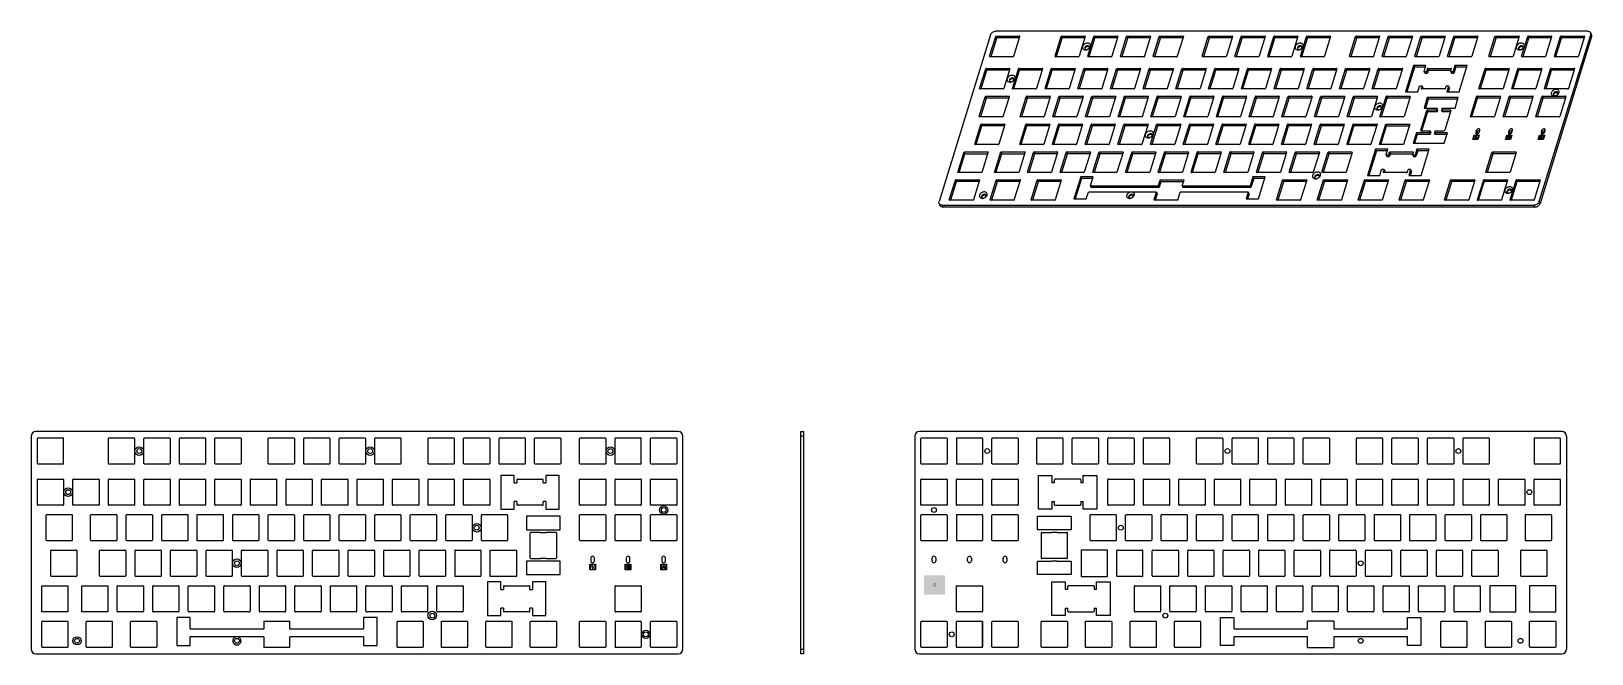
# Model space of a CAD drawing. Header units: inches. Extents: x -1111 to 9003, y -3671 to 971.
# Drawn here: x 8168 to 9003, y -3671 to -3338 of the extents above; entities that cross this region are included whole.
import ezdxf

# ---------------------------------------------------------------- set-up
doc = ezdxf.new("R2010")
doc.units = ezdxf.units.IN
doc.header["$LTSCALE"] = 1.21
doc.header["$MEASUREMENT"] = 0
doc.layers.get('0').update_dxf_attribs({"linetype": 'CONTINUOUS'})
for name, color, linetype in [('BOTTOMOVERLAY', 54, 'CONTINUOUS'), ('TOPLAYER', 1, 'CONTINUOUS'), ('TOPOVERLAY', 2, 'CONTINUOUS'), ('TOPPASTE', 8, 'CONTINUOUS'), ('TOPSOLDER', 216, 'CONTINUOUS'), ('图层1', 7, 'CONTINUOUS')]:
    doc.layers.add(name, color=color, linetype=linetype)

# ---------------------------------------------------------------- blocks, each defined once
blk = doc.blocks.new('P_193')
at = {"layer": 'BOTTOMOVERLAY'}
for points, const_width in [([(0.712511, 0, 1), (-0.712511, 0, 1)], 0.2), ([(-0.762511, 0, 1), (-0.662511, 0, 1)], 0.1), ([(0.662511, 0, 1), (0.762511, 0, 1)], 0.1)]:
    blk.add_lwpolyline(points, format="xyb", close=True, dxfattribs=dict(at, const_width=const_width))
at = {"layer": 'TOPLAYER'}
blk.add_solid([(-5.499999, -5), (5.499999, -5), (-5.499999, 5), (5.499999, 5)], dxfattribs=at)
at = {"layer": 'TOPOVERLAY'}
for points, const_width in [([(0.700001, 0, 1), (-0.700001, 0, 1)], 0.15001), ([(-0.737504, 0, 1), (-0.662498, 0, 1)], 0.075004), ([(0.662498, 0, 1), (0.737504, 0, 1)], 0.075004)]:
    blk.add_lwpolyline(points, format="xyb", close=True, dxfattribs=dict(at, const_width=const_width))
at = {"layer": 'TOPPASTE'}
blk.add_solid([(-5.499999, -5), (5.499999, -5), (-5.499999, 5), (5.499999, 5)], dxfattribs=at)
at = {"layer": 'TOPSOLDER'}
blk.add_solid([(-5.601599, -5.1016), (5.601599, -5.1016), (-5.601599, 5.1016), (5.601599, 5.1016)], dxfattribs=at)

msp = doc.modelspace()

# ---------------------------------------------------------------- linework, layer by layer
at = {"color": 7, "linetype": 'Continuous'}
for p, q in [((9000.57, -3338.11), (8684.1, -3338.11)), ((9002.67, -3339.9), (9002.21, -3338.96)), ((8681.19, -3340.07), (8653.64, -3429.21)), ((8680.69, -3351.5), (8683.94, -3341)), ((8684.39, -3341.93), (8681.36, -3351.73)), ((8684.39, -3341.93), (8683.94, -3341)), ((8684.28, -3340.77), (8684.74, -3341.7)), ((8684.28, -3340.77), (8696.63, -3340.77)), ((8696.61, -3341.7), (8684.74, -3341.7)), ((8693.58, -3351.5), (8696.83, -3341)), ((8696.8, -3341.11), (8696.63, -3340.77)), ((8715.69, -3351.5), (8718.94, -3341)), ((8719.39, -3341.93), (8716.36, -3351.73)), ((8719.39, -3341.93), (8718.94, -3341)), ((8719.28, -3340.77), (8719.74, -3341.7)), ((8719.28, -3340.77), (8731.63, -3340.77)), ((8731.61, -3341.7), (8719.74, -3341.7)), ((8731.83, -3341), (8728.58, -3351.5)), ((8731.8, -3341.11), (8731.63, -3340.77)), ((8733.19, -3351.5), (8736.44, -3341)), ((8736.89, -3341.93), (8733.86, -3351.73)), ((8736.89, -3341.93), (8736.44, -3341)), ((8736.78, -3340.77), (8737.24, -3341.7)), ((8736.78, -3340.77), (8749.13, -3340.77)), ((8749.11, -3341.7), (8737.24, -3341.7)), ((8749.33, -3341), (8746.08, -3351.5)), ((8749.3, -3341.11), (8749.13, -3340.77)), ((8750.69, -3351.5), (8753.94, -3341)), ((8754.39, -3341.93), (8751.36, -3351.73)), ((8754.39, -3341.93), (8753.94, -3341)), ((8754.28, -3340.77), (8754.74, -3341.7)), ((8754.28, -3340.77), (8766.63, -3340.77)), ((8766.61, -3341.7), (8754.74, -3341.7)), ((8766.83, -3341), (8763.58, -3351.5)), ((8766.8, -3341.11), (8766.63, -3340.77)), ((8768.19, -3351.5), (8771.44, -3341)), ((8771.89, -3341.93), (8768.86, -3351.73)), ((8771.89, -3341.93), (8771.44, -3341)), ((8771.78, -3340.77), (8772.24, -3341.7)), ((8771.78, -3340.77), (8784.13, -3340.77)), ((8784.11, -3341.7), (8772.24, -3341.7)), ((8784.33, -3341), (8781.08, -3351.5)), ((8784.3, -3341.11), (8784.13, -3340.77)), ((8794.44, -3351.5), (8797.69, -3341)), ((8798.14, -3341.93), (8795.11, -3351.73)), ((8798.14, -3341.93), (8797.69, -3341)), ((8798.03, -3340.77), (8798.49, -3341.7)), ((8798.03, -3340.77), (8810.38, -3340.77)), ((8810.36, -3341.7), (8798.49, -3341.7)), ((8810.58, -3341), (8807.34, -3351.5)), ((8810.55, -3341.11), (8810.38, -3340.77)), ((8811.94, -3351.5), (8815.19, -3341)), ((8815.64, -3341.93), (8812.61, -3351.73)), ((8815.64, -3341.93), (8815.19, -3341)), ((8815.53, -3340.77), (8815.99, -3341.7)), ((8815.53, -3340.77), (8827.88, -3340.77)), ((8827.86, -3341.7), (8815.99, -3341.7)), ((8828.08, -3341), (8824.84, -3351.5)), ((8828.05, -3341.11), (8827.88, -3340.77)), ((8829.44, -3351.5), (8832.69, -3341)), ((8833.14, -3341.93), (8830.11, -3351.73)), ((8833.14, -3341.93), (8832.69, -3341)), ((8833.03, -3340.77), (8833.49, -3341.7)), ((8833.03, -3340.77), (8845.38, -3340.77)), ((8845.36, -3341.7), (8833.49, -3341.7)), ((8845.58, -3341), (8842.34, -3351.5)), ((8845.55, -3341.11), (8845.38, -3340.77)), ((8846.94, -3351.5), (8850.19, -3341)), ((8850.64, -3341.93), (8847.62, -3351.73)), ((8850.64, -3341.93), (8850.19, -3341)), ((8850.53, -3340.77), (8862.88, -3340.77)), ((8850.53, -3340.77), (8850.99, -3341.7)), ((8862.86, -3341.7), (8850.99, -3341.7)), ((8863.08, -3341), (8859.84, -3351.5)), ((8863.05, -3341.11), (8862.88, -3340.77)), ((8873.19, -3351.5), (8876.44, -3341)), ((8876.89, -3341.93), (8873.87, -3351.73)), ((8876.89, -3341.93), (8876.44, -3341)), ((8876.78, -3340.77), (8889.13, -3340.77)), ((8876.78, -3340.77), (8877.24, -3341.7)), ((8889.12, -3341.7), (8877.24, -3341.7)), ((8889.33, -3341), (8886.09, -3351.5)), ((8889.3, -3341.11), (8889.13, -3340.77)), ((8890.69, -3351.5), (8893.94, -3341)), ((8894.39, -3341.93), (8891.37, -3351.73)), ((8894.39, -3341.93), (8893.94, -3341)), ((8894.28, -3340.77), (8906.63, -3340.77)), ((8894.28, -3340.77), (8894.74, -3341.7)), ((8906.62, -3341.7), (8894.74, -3341.7)), ((8906.83, -3341), (8903.59, -3351.5)), ((8906.8, -3341.11), (8906.63, -3340.77)), ((8908.19, -3351.5), (8911.44, -3341)), ((8911.89, -3341.93), (8908.87, -3351.73)), ((8911.89, -3341.93), (8911.44, -3341)), ((8911.78, -3340.77), (8924.13, -3340.77)), ((8911.78, -3340.77), (8912.24, -3341.7)), ((8924.12, -3341.7), (8912.24, -3341.7)), ((8924.33, -3341), (8921.09, -3351.5)), ((8924.3, -3341.11), (8924.13, -3340.77)), ((8925.69, -3351.5), (8928.94, -3341)), ((8929.4, -3341.93), (8926.37, -3351.73)), ((8929.4, -3341.93), (8928.94, -3341)), ((8929.28, -3340.77), (8941.63, -3340.77)), ((8929.28, -3340.77), (8929.74, -3341.7)), ((8941.62, -3341.7), (8929.74, -3341.7)), ((8941.83, -3341), (8938.59, -3351.5)), ((8941.8, -3341.11), (8941.63, -3340.77)), ((8947.8, -3351.5), (8951.04, -3341)), ((8951.5, -3341.93), (8948.47, -3351.73)), ((8951.5, -3341.93), (8951.04, -3341)), ((8951.39, -3340.77), (8963.74, -3340.77)), ((8951.39, -3340.77), (8951.84, -3341.7)), ((8963.72, -3341.7), (8951.84, -3341.7)), ((8963.94, -3341), (8960.69, -3351.5)), ((8963.9, -3341.11), (8963.74, -3340.77)), ((8965.3, -3351.5), (8968.54, -3341)), ((8969, -3341.93), (8965.97, -3351.73)), ((8969, -3341.93), (8968.54, -3341)), ((8968.89, -3340.77), (8981.24, -3340.77)), ((8968.89, -3340.77), (8969.34, -3341.7)), ((8981.22, -3341.7), (8969.34, -3341.7)), ((8974.72, -3429.21), (9002.27, -3340.07)), ((9002.73, -3341), (8975.18, -3430.14)), ((8978.19, -3351.5), (8981.44, -3341)), ((8981.4, -3341.11), (8981.24, -3340.77)), ((8982.8, -3351.5), (8986.04, -3341)), ((8986.5, -3341.93), (8983.47, -3351.73)), ((8986.5, -3341.93), (8986.04, -3341)), ((8986.39, -3340.77), (8998.74, -3340.77)), ((8986.39, -3340.77), (8986.84, -3341.7)), ((8998.72, -3341.7), (8986.84, -3341.7)), ((8998.94, -3341), (8995.69, -3351.5)), ((8998.9, -3341.11), (8998.74, -3340.77)), ((9002.73, -3341), (9002.27, -3340.07)), ((8680.69, -3351.5), (8680.79, -3351.71)), ((8693.24, -3351.73), (8680.89, -3351.73)), ((8715.69, -3351.5), (8715.79, -3351.71)), ((8728.24, -3351.73), (8715.89, -3351.73)), ((8733.19, -3351.5), (8733.29, -3351.71)), ((8745.74, -3351.73), (8733.39, -3351.73)), ((8750.69, -3351.5), (8750.79, -3351.71)), ((8763.24, -3351.73), (8750.89, -3351.73)), ((8768.19, -3351.5), (8768.29, -3351.71)), ((8780.74, -3351.73), (8768.39, -3351.73)), ((8794.44, -3351.5), (8794.54, -3351.71)), ((8806.99, -3351.73), (8794.64, -3351.73)), ((8811.94, -3351.5), (8812.04, -3351.71)), ((8824.49, -3351.73), (8812.14, -3351.73)), ((8829.44, -3351.5), (8829.54, -3351.71)), ((8841.99, -3351.73), (8829.64, -3351.73)), ((8846.94, -3351.5), (8847.04, -3351.71)), ((8859.49, -3351.73), (8847.14, -3351.73)), ((8873.19, -3351.5), (8873.29, -3351.71)), ((8885.74, -3351.73), (8873.39, -3351.73)), ((8890.69, -3351.5), (8890.79, -3351.71)), ((8903.24, -3351.73), (8890.89, -3351.73)), ((8908.19, -3351.5), (8908.29, -3351.71)), ((8920.74, -3351.73), (8908.39, -3351.73)), ((8925.69, -3351.5), (8925.79, -3351.71)), ((8938.24, -3351.73), (8925.89, -3351.73)), ((8947.8, -3351.5), (8947.9, -3351.71)), ((8960.35, -3351.73), (8948, -3351.73)), ((8965.3, -3351.5), (8965.4, -3351.71)), ((8977.85, -3351.73), (8965.5, -3351.73)), ((8982.8, -3351.5), (8982.9, -3351.71)), ((8995.35, -3351.73), (8983, -3351.73)), ((8675.36, -3368.74), (8678.61, -3358.23)), ((8679.07, -3359.17), (8676.04, -3368.97)), ((8679.07, -3359.17), (8678.61, -3358.23)), ((8678.95, -3358), (8679.41, -3358.93)), ((8678.95, -3358), (8691.3, -3358)), ((8691.29, -3358.93), (8679.41, -3358.93)), ((8691.5, -3358.23), (8688.26, -3368.74)), ((8691.47, -3358.34), (8691.3, -3358)), ((8692.86, -3368.74), (8696.11, -3358.23)), ((8696.57, -3359.17), (8693.54, -3368.97)), ((8696.57, -3359.17), (8696.11, -3358.23)), ((8696.45, -3358), (8696.91, -3358.93)), ((8696.45, -3358), (8708.8, -3358)), ((8708.79, -3358.93), (8696.91, -3358.93)), ((8709, -3358.23), (8705.76, -3368.74)), ((8708.97, -3358.34), (8708.8, -3358)), ((8710.36, -3368.74), (8713.61, -3358.23)), ((8714.07, -3359.17), (8711.04, -3368.97)), ((8714.07, -3359.17), (8713.61, -3358.23)), ((8713.95, -3358), (8714.41, -3358.93)), ((8713.95, -3358), (8726.3, -3358)), ((8726.29, -3358.93), (8714.41, -3358.93)), ((8726.5, -3358.23), (8723.26, -3368.74)), ((8726.47, -3358.34), (8726.3, -3358)), ((8727.86, -3368.74), (8731.11, -3358.23)), ((8731.57, -3359.17), (8728.54, -3368.97)), ((8731.57, -3359.17), (8731.11, -3358.23)), ((8731.45, -3358), (8731.91, -3358.93)), ((8731.45, -3358), (8743.8, -3358)), ((8743.79, -3358.93), (8731.91, -3358.93)), ((8744, -3358.23), (8740.76, -3368.74)), ((8743.97, -3358.34), (8743.8, -3358)), ((8745.36, -3368.74), (8748.61, -3358.23)), ((8749.07, -3359.17), (8746.04, -3368.97)), ((8749.07, -3359.17), (8748.61, -3358.23)), ((8748.95, -3358), (8749.41, -3358.93)), ((8748.95, -3358), (8761.3, -3358)), ((8761.29, -3358.93), (8749.41, -3358.93)), ((8761.5, -3358.23), (8758.26, -3368.74)), ((8761.47, -3358.34), (8761.3, -3358)), ((8762.86, -3368.74), (8766.11, -3358.23)), ((8766.57, -3359.17), (8763.54, -3368.97)), ((8766.57, -3359.17), (8766.11, -3358.23)), ((8766.45, -3358), (8766.91, -3358.93)), ((8766.45, -3358), (8779.08, -3358)), ((8778.79, -3358.93), (8766.91, -3358.93)), ((8779.08, -3358), (8775.76, -3368.74)), ((8780.36, -3368.74), (8783.61, -3358.23)), ((8784.07, -3359.17), (8781.04, -3368.97)), ((8784.07, -3359.17), (8783.61, -3358.23)), ((8783.95, -3358), (8784.41, -3358.93)), ((8783.95, -3358), (8796.3, -3358)), ((8796.29, -3358.93), (8784.41, -3358.93)), ((8796.5, -3358.23), (8793.26, -3368.74)), ((8796.47, -3358.34), (8796.3, -3358)), ((8797.86, -3368.74), (8801.11, -3358.23)), ((8801.57, -3359.17), (8798.54, -3368.97)), ((8801.57, -3359.17), (8801.11, -3358.23)), ((8801.45, -3358), (8801.91, -3358.93)), ((8801.45, -3358), (8813.8, -3358)), ((8813.79, -3358.93), (8801.91, -3358.93)), ((8814.01, -3358.23), (8810.76, -3368.74)), ((8813.97, -3358.34), (8813.8, -3358)), ((8815.36, -3368.74), (8818.61, -3358.23)), ((8819.07, -3359.17), (8816.04, -3368.97)), ((8819.07, -3359.17), (8818.61, -3358.23)), ((8818.95, -3358), (8819.41, -3358.93)), ((8818.95, -3358), (8831.3, -3358)), ((8831.29, -3358.93), (8819.41, -3358.93)), ((8831.51, -3358.23), (8828.26, -3368.74)), ((8831.47, -3358.34), (8831.3, -3358)), ((8832.86, -3368.74), (8836.11, -3358.23)), ((8836.57, -3359.17), (8833.54, -3368.97)), ((8836.57, -3359.17), (8836.11, -3358.23)), ((8836.45, -3358), (8836.91, -3358.93)), ((8836.45, -3358), (8848.81, -3358)), ((8848.79, -3358.93), (8836.91, -3358.93)), ((8849.01, -3358.23), (8845.76, -3368.74)), ((8848.97, -3358.34), (8848.81, -3358)), ((8850.36, -3368.74), (8853.61, -3358.23)), ((8854.07, -3359.17), (8851.04, -3368.97)), ((8854.07, -3359.17), (8853.61, -3358.23)), ((8853.95, -3358), (8866.31, -3358)), ((8853.95, -3358), (8854.41, -3358.93)), ((8866.29, -3358.93), (8854.41, -3358.93)), ((8866.51, -3358.23), (8863.26, -3368.74)), ((8866.47, -3358.34), (8866.31, -3358)), ((8867.86, -3368.74), (8871.11, -3358.23)), ((8871.57, -3359.17), (8868.54, -3368.97)), ((8871.57, -3359.17), (8871.11, -3358.23)), ((8871.45, -3358), (8883.81, -3358)), ((8871.45, -3358), (8871.91, -3358.93)), ((8883.79, -3358.93), (8871.91, -3358.93)), ((8884.01, -3358.23), (8880.76, -3368.74)), ((8883.97, -3358.34), (8883.81, -3358)), ((8885.36, -3368.74), (8888.61, -3358.23)), ((8889.07, -3359.17), (8886.04, -3368.97)), ((8889.07, -3359.17), (8888.61, -3358.23)), ((8888.95, -3358), (8901.31, -3358)), ((8888.95, -3358), (8889.41, -3358.93)), ((8901.29, -3358.93), (8889.41, -3358.93)), ((8901.51, -3358.23), (8898.26, -3368.74)), ((8901.47, -3358.34), (8901.31, -3358)), ((8907.5, -3356.44), (8903.14, -3370.54)), ((8907.96, -3357.37), (8903.89, -3370.54)), ((8914.13, -3356.44), (8907.5, -3356.44)), ((8907.96, -3357.37), (8907.5, -3356.44)), ((8913.84, -3357.37), (8907.96, -3357.37)), ((8913.16, -3359.57), (8914.13, -3356.44)), ((8913.16, -3359.57), (8914.45, -3359.57)), ((8913.62, -3360.5), (8913.16, -3359.57)), ((8913.62, -3360.5), (8914.91, -3360.5)), ((8914.86, -3358.25), (8914.45, -3359.57)), ((8914.45, -3359.57), (8914.91, -3360.5)), ((8915.32, -3359.18), (8914.86, -3358.25)), ((8915.32, -3359.18), (8914.91, -3360.5)), ((8915.23, -3358), (8927.54, -3358)), ((8915.23, -3358), (8915.68, -3358.93)), ((8915.68, -3358.93), (8927.54, -3358.93)), ((8927.35, -3359.57), (8927.76, -3358.25)), ((8927.35, -3359.57), (8928.64, -3359.57)), ((8927.35, -3359.57), (8927.81, -3360.5)), ((8927.72, -3358.37), (8927.54, -3358)), ((8927.81, -3360.5), (8929.09, -3360.5)), ((8929.61, -3356.44), (8928.64, -3359.57)), ((8929.09, -3360.5), (8928.64, -3359.57)), ((8930.06, -3357.37), (8929.09, -3360.5)), ((8936.24, -3356.44), (8929.61, -3356.44)), ((8930.06, -3357.37), (8929.61, -3356.44)), ((8935.95, -3357.37), (8930.06, -3357.37)), ((8931.88, -3370.54), (8936.24, -3356.44)), ((8942.47, -3368.74), (8945.72, -3358.23)), ((8946.17, -3359.17), (8943.14, -3368.97)), ((8946.17, -3359.17), (8945.72, -3358.23)), ((8946.06, -3358), (8958.41, -3358)), ((8946.06, -3358), (8946.52, -3358.93)), ((8958.39, -3358.93), (8946.52, -3358.93)), ((8958.61, -3358.23), (8955.37, -3368.74)), ((8958.58, -3358.34), (8958.41, -3358)), ((8959.97, -3368.74), (8963.22, -3358.23)), ((8963.67, -3359.17), (8960.65, -3368.97)), ((8963.67, -3359.17), (8963.22, -3358.23)), ((8963.56, -3358), (8975.91, -3358)), ((8963.56, -3358), (8964.02, -3358.93)), ((8975.9, -3358.93), (8964.02, -3358.93)), ((8976.11, -3358.23), (8972.87, -3368.74)), ((8976.08, -3358.34), (8975.91, -3358)), ((8977.47, -3368.74), (8980.72, -3358.23)), ((8981.17, -3359.17), (8978.15, -3368.97)), ((8981.17, -3359.17), (8980.72, -3358.23)), ((8981.06, -3358), (8993.41, -3358)), ((8981.06, -3358), (8981.52, -3358.93)), ((8993.4, -3358.93), (8981.52, -3358.93)), ((8993.61, -3358.23), (8990.37, -3368.74)), ((8993.58, -3358.34), (8993.41, -3358)), ((8675.36, -3368.74), (8675.46, -3368.94)), ((8687.91, -3368.97), (8675.56, -3368.97)), ((8692.86, -3368.74), (8692.96, -3368.94)), ((8705.41, -3368.97), (8693.06, -3368.97)), ((8710.36, -3368.74), (8710.46, -3368.94)), ((8722.92, -3368.97), (8710.56, -3368.97)), ((8727.86, -3368.74), (8727.96, -3368.94)), ((8740.42, -3368.97), (8728.06, -3368.97)), ((8745.36, -3368.74), (8745.47, -3368.94)), ((8757.92, -3368.97), (8745.56, -3368.97)), ((8762.86, -3368.74), (8762.97, -3368.94)), ((8775.42, -3368.97), (8763.06, -3368.97)), ((8780.36, -3368.74), (8780.47, -3368.94)), ((8792.92, -3368.97), (8780.56, -3368.97)), ((8797.86, -3368.74), (8797.97, -3368.94)), ((8810.42, -3368.97), (8798.06, -3368.97)), ((8815.36, -3368.74), (8815.47, -3368.94)), ((8827.92, -3368.97), (8815.56, -3368.97)), ((8832.86, -3368.74), (8832.97, -3368.94)), ((8845.42, -3368.97), (8833.06, -3368.97)), ((8850.36, -3368.74), (8850.47, -3368.94)), ((8862.92, -3368.97), (8850.56, -3368.97)), ((8867.86, -3368.74), (8867.97, -3368.94)), ((8880.42, -3368.97), (8868.07, -3368.97)), ((8885.36, -3368.74), (8885.47, -3368.94)), ((8897.92, -3368.97), (8885.57, -3368.97)), ((8903.14, -3370.54), (8909.77, -3370.54)), ((8909.77, -3370.54), (8910.74, -3367.4)), ((8912.03, -3367.4), (8910.74, -3367.4)), ((8912.03, -3367.4), (8911.62, -3368.72)), ((8911.62, -3368.72), (8911.73, -3368.94)), ((8924.15, -3368.97), (8911.84, -3368.97)), ((8912.03, -3367.4), (8912.49, -3368.33)), ((8912.49, -3368.33), (8912.29, -3368.97)), ((8924.52, -3368.72), (8924.93, -3367.4)), ((8926.22, -3367.4), (8924.93, -3367.4)), ((8926.22, -3367.4), (8925.25, -3370.54)), ((8925.25, -3370.54), (8931.88, -3370.54)), ((8926.67, -3368.33), (8925.99, -3370.54)), ((8926.67, -3368.33), (8926.22, -3367.4)), ((8942.47, -3368.74), (8942.57, -3368.94)), ((8955.02, -3368.97), (8942.67, -3368.97)), ((8959.97, -3368.74), (8960.07, -3368.94)), ((8972.52, -3368.97), (8960.17, -3368.97)), ((8977.47, -3368.74), (8977.57, -3368.94)), ((8990.02, -3368.97), (8977.67, -3368.97)), ((8675.14, -3383.62), (8678.38, -3373.12)), ((8678.84, -3374.05), (8675.81, -3383.85)), ((8678.84, -3374.05), (8678.38, -3373.12)), ((8678.73, -3372.89), (8679.19, -3373.82)), ((8678.73, -3372.89), (8691.08, -3372.89)), ((8691.06, -3373.82), (8679.19, -3373.82)), ((8688.03, -3383.62), (8691.28, -3373.12)), ((8691.25, -3373.23), (8691.08, -3372.89)), ((8697.01, -3383.62), (8700.26, -3373.12)), ((8700.72, -3374.05), (8697.69, -3383.85)), ((8700.72, -3374.05), (8700.26, -3373.12)), ((8700.6, -3372.89), (8701.06, -3373.82)), ((8700.6, -3372.89), (8712.95, -3372.89)), ((8712.94, -3373.82), (8701.06, -3373.82)), ((8713.15, -3373.12), (8709.91, -3383.62)), ((8713.12, -3373.23), (8712.95, -3372.89)), ((8714.51, -3383.62), (8717.76, -3373.12)), ((8718.22, -3374.05), (8715.19, -3383.85)), ((8718.22, -3374.05), (8717.76, -3373.12)), ((8718.1, -3372.89), (8718.56, -3373.82)), ((8718.1, -3372.89), (8730.45, -3372.89)), ((8730.44, -3373.82), (8718.56, -3373.82)), ((8730.66, -3373.12), (8727.41, -3383.62)), ((8730.62, -3373.23), (8730.45, -3372.89)), ((8732.01, -3383.62), (8735.26, -3373.12)), ((8735.72, -3374.05), (8732.69, -3383.85)), ((8735.72, -3374.05), (8735.26, -3373.12)), ((8735.6, -3372.89), (8736.06, -3373.82)), ((8735.6, -3372.89), (8748.23, -3372.89)), ((8747.94, -3373.82), (8736.06, -3373.82)), ((8748.23, -3372.89), (8744.84, -3383.85)), ((8749.44, -3383.85), (8752.83, -3372.89)), ((8753.29, -3373.82), (8750.19, -3383.85)), ((8752.83, -3372.89), (8753.29, -3373.82)), ((8752.83, -3372.89), (8765.46, -3372.89)), ((8765.44, -3373.82), (8753.29, -3373.82)), ((8762.41, -3383.62), (8765.66, -3373.12)), ((8765.62, -3373.23), (8765.46, -3372.89)), ((8767.01, -3383.62), (8770.26, -3373.12)), ((8770.72, -3374.05), (8767.69, -3383.85)), ((8770.72, -3374.05), (8770.26, -3373.12)), ((8770.6, -3372.89), (8771.06, -3373.82)), ((8770.6, -3372.89), (8782.96, -3372.89)), ((8782.94, -3373.82), (8771.06, -3373.82)), ((8783.16, -3373.12), (8779.91, -3383.62)), ((8783.12, -3373.23), (8782.96, -3372.89)), ((8784.51, -3383.62), (8787.76, -3373.12)), ((8788.22, -3374.05), (8785.19, -3383.85)), ((8788.22, -3374.05), (8787.76, -3373.12)), ((8788.1, -3372.89), (8788.56, -3373.82)), ((8788.1, -3372.89), (8800.46, -3372.89)), ((8800.44, -3373.82), (8788.56, -3373.82)), ((8800.66, -3373.12), (8797.41, -3383.62)), ((8800.62, -3373.23), (8800.46, -3372.89)), ((8802.01, -3383.62), (8805.26, -3373.12)), ((8805.72, -3374.05), (8802.69, -3383.85)), ((8805.72, -3374.05), (8805.26, -3373.12)), ((8805.6, -3372.89), (8806.06, -3373.82)), ((8805.6, -3372.89), (8817.96, -3372.89)), ((8817.94, -3373.82), (8806.06, -3373.82)), ((8818.16, -3373.12), (8814.91, -3383.62)), ((8818.12, -3373.23), (8817.96, -3372.89)), ((8819.52, -3383.62), (8822.76, -3373.12)), ((8823.22, -3374.05), (8820.19, -3383.85)), ((8823.22, -3374.05), (8822.76, -3373.12)), ((8823.1, -3372.89), (8823.56, -3373.82)), ((8823.1, -3372.89), (8835.46, -3372.89)), ((8835.44, -3373.82), (8823.56, -3373.82)), ((8835.66, -3373.12), (8832.41, -3383.62)), ((8835.62, -3373.23), (8835.46, -3372.89)), ((8837.02, -3383.62), (8840.26, -3373.12)), ((8840.72, -3374.05), (8837.69, -3383.85)), ((8840.72, -3374.05), (8840.26, -3373.12)), ((8840.6, -3372.89), (8852.96, -3372.89)), ((8840.6, -3372.89), (8841.06, -3373.82)), ((8852.94, -3373.82), (8841.06, -3373.82)), ((8853.16, -3373.12), (8849.91, -3383.62)), ((8853.12, -3373.23), (8852.96, -3372.89)), ((8854.52, -3383.62), (8857.76, -3373.12)), ((8858.22, -3374.05), (8855.19, -3383.85)), ((8858.22, -3374.05), (8857.76, -3373.12)), ((8858.1, -3372.89), (8870.46, -3372.89)), ((8858.1, -3372.89), (8858.56, -3373.82)), ((8870.44, -3373.82), (8858.56, -3373.82)), ((8870.66, -3373.12), (8867.41, -3383.62)), ((8870.62, -3373.23), (8870.46, -3372.89)), ((8872.02, -3383.62), (8875.26, -3373.12)), ((8875.72, -3374.05), (8872.69, -3383.85)), ((8875.72, -3374.05), (8875.26, -3373.12)), ((8875.6, -3372.89), (8887.96, -3372.89)), ((8875.6, -3372.89), (8876.06, -3373.82)), ((8887.94, -3373.82), (8876.06, -3373.82)), ((8888.16, -3373.12), (8884.91, -3383.62)), ((8888.12, -3373.23), (8887.96, -3372.89)), ((8889.52, -3383.62), (8892.76, -3373.12)), ((8893.22, -3374.05), (8890.19, -3383.85)), ((8893.22, -3374.05), (8892.76, -3373.12)), ((8893.1, -3372.89), (8905.46, -3372.89)), ((8893.1, -3372.89), (8893.56, -3373.82)), ((8905.44, -3373.82), (8893.56, -3373.82)), ((8905.66, -3373.12), (8902.41, -3383.62)), ((8905.62, -3373.23), (8905.46, -3372.89)), ((8911.29, -3391.04), (8914.52, -3380.57)), ((8914.84, -3373.59), (8913.1, -3379.23)), ((8913.1, -3379.23), (8920.01, -3379.23)), ((8915.3, -3374.52), (8913.84, -3379.23)), ((8914.98, -3381.5), (8914.52, -3380.57)), ((8931.42, -3373.59), (8914.84, -3373.59)), ((8915.3, -3374.52), (8914.84, -3373.59)), ((8919.67, -3380.32), (8914.89, -3380.32)), ((8914.89, -3380.32), (8915.35, -3381.26)), ((8931.13, -3374.52), (8915.3, -3374.52)), ((8919.67, -3380.32), (8920.01, -3379.23)), ((8919.67, -3380.32), (8920.12, -3381.26)), ((8920.46, -3380.16), (8920.01, -3379.23)), ((8920.12, -3381.26), (8920.46, -3380.16)), ((8922.77, -3379.23), (8922.43, -3380.32)), ((8927.21, -3380.32), (8922.43, -3380.32)), ((8922.43, -3380.32), (8922.89, -3381.26)), ((8922.77, -3379.23), (8929.68, -3379.23)), ((8927.42, -3380.57), (8924.18, -3391.04)), ((8927.38, -3380.69), (8927.21, -3380.32)), ((8929.68, -3379.23), (8931.42, -3373.59)), ((8937.87, -3383.62), (8941.12, -3373.12)), ((8941.58, -3374.05), (8938.55, -3383.85)), ((8941.58, -3374.05), (8941.12, -3373.12)), ((8941.46, -3372.89), (8953.81, -3372.89)), ((8941.46, -3372.89), (8941.92, -3373.82)), ((8953.8, -3373.82), (8941.92, -3373.82)), ((8954.01, -3373.12), (8950.77, -3383.62)), ((8953.98, -3373.23), (8953.81, -3372.89)), ((8955.37, -3383.62), (8958.62, -3373.12)), ((8959.08, -3374.05), (8956.05, -3383.85)), ((8959.08, -3374.05), (8958.62, -3373.12)), ((8958.96, -3372.89), (8971.31, -3372.89)), ((8958.96, -3372.89), (8959.42, -3373.82)), ((8971.3, -3373.82), (8959.42, -3373.82)), ((8968.27, -3383.62), (8971.51, -3373.12)), ((8971.48, -3373.23), (8971.31, -3372.89)), ((8972.87, -3383.62), (8976.12, -3373.12)), ((8976.58, -3374.05), (8973.55, -3383.85)), ((8976.58, -3374.05), (8976.12, -3373.12)), ((8976.46, -3372.89), (8988.81, -3372.89)), ((8976.46, -3372.89), (8976.92, -3373.82)), ((8988.8, -3373.82), (8976.92, -3373.82)), ((8989.01, -3373.12), (8985.77, -3383.62)), ((8988.98, -3373.23), (8988.81, -3372.89)), ((8672.73, -3398.5), (8675.97, -3388)), ((8676.43, -3388.93), (8673.4, -3398.74)), ((8675.14, -3383.62), (8675.24, -3383.83)), ((8687.69, -3383.85), (8675.34, -3383.85)), ((8676.43, -3388.93), (8675.97, -3388)), ((8676.32, -3387.77), (8676.77, -3388.7)), ((8676.32, -3387.77), (8688.67, -3387.77)), ((8688.65, -3388.7), (8676.77, -3388.7)), ((8688.87, -3388), (8685.62, -3398.5)), ((8688.83, -3388.11), (8688.67, -3387.77)), ((8696.79, -3398.5), (8700.04, -3388)), ((8697.01, -3383.62), (8697.12, -3383.83)), ((8709.57, -3383.85), (8697.21, -3383.85)), ((8700.49, -3388.93), (8697.46, -3398.74)), ((8700.49, -3388.93), (8700.04, -3388)), ((8700.38, -3387.77), (8700.84, -3388.7)), ((8700.38, -3387.77), (8712.73, -3387.77)), ((8712.71, -3388.7), (8700.84, -3388.7)), ((8712.93, -3388), (8709.68, -3398.5)), ((8712.9, -3388.11), (8712.73, -3387.77)), ((8714.29, -3398.5), (8717.54, -3388)), ((8714.51, -3383.62), (8714.62, -3383.83)), ((8727.07, -3383.85), (8714.71, -3383.85)), ((8717.99, -3388.93), (8714.96, -3398.74)), ((8717.99, -3388.93), (8717.54, -3388)), ((8717.88, -3387.77), (8718.34, -3388.7)), ((8717.88, -3387.77), (8730.23, -3387.77)), ((8730.21, -3388.7), (8718.34, -3388.7)), ((8730.43, -3388), (8727.18, -3398.5)), ((8730.4, -3388.11), (8730.23, -3387.77)), ((8731.79, -3398.5), (8735.04, -3388)), ((8732.01, -3383.62), (8732.12, -3383.83)), ((8744.84, -3383.85), (8732.21, -3383.85)), ((8735.49, -3388.93), (8732.46, -3398.74)), ((8735.49, -3388.93), (8735.04, -3388)), ((8735.38, -3387.77), (8735.84, -3388.7)), ((8735.38, -3387.77), (8747.73, -3387.77)), ((8747.71, -3388.7), (8735.84, -3388.7)), ((8747.93, -3388), (8744.68, -3398.5)), ((8747.9, -3388.11), (8747.73, -3387.77)), ((8749.29, -3398.5), (8752.54, -3388)), ((8762.07, -3383.85), (8749.44, -3383.85)), ((8752.99, -3388.93), (8749.96, -3398.74)), ((8752.99, -3388.93), (8752.54, -3388)), ((8752.88, -3387.77), (8753.34, -3388.7)), ((8752.88, -3387.77), (8765.23, -3387.77)), ((8765.21, -3388.7), (8753.34, -3388.7)), ((8765.43, -3388), (8762.19, -3398.5)), ((8765.4, -3388.11), (8765.23, -3387.77)), ((8766.79, -3398.5), (8770.04, -3388)), ((8767.01, -3383.62), (8767.12, -3383.83)), ((8779.57, -3383.85), (8767.21, -3383.85)), ((8770.49, -3388.93), (8767.46, -3398.74)), ((8770.49, -3388.93), (8770.04, -3388)), ((8770.38, -3387.77), (8770.84, -3388.7)), ((8770.38, -3387.77), (8782.73, -3387.77)), ((8782.71, -3388.7), (8770.84, -3388.7)), ((8782.93, -3388), (8779.69, -3398.5)), ((8782.9, -3388.11), (8782.73, -3387.77)), ((8784.29, -3398.5), (8787.54, -3388)), ((8784.51, -3383.62), (8784.62, -3383.83)), ((8797.07, -3383.85), (8784.72, -3383.85)), ((8787.99, -3388.93), (8784.96, -3398.74)), ((8787.99, -3388.93), (8787.54, -3388)), ((8787.88, -3387.77), (8788.34, -3388.7)), ((8787.88, -3387.77), (8800.23, -3387.77)), ((8800.21, -3388.7), (8788.34, -3388.7)), ((8800.43, -3388), (8797.19, -3398.5)), ((8800.4, -3388.11), (8800.23, -3387.77)), ((8801.79, -3398.5), (8805.04, -3388)), ((8802.01, -3383.62), (8802.12, -3383.83)), ((8814.57, -3383.85), (8802.22, -3383.85)), ((8805.49, -3388.93), (8802.46, -3398.74)), ((8805.49, -3388.93), (8805.04, -3388)), ((8805.38, -3387.77), (8805.84, -3388.7)), ((8805.38, -3387.77), (8817.73, -3387.77)), ((8817.71, -3388.7), (8805.84, -3388.7)), ((8817.93, -3388), (8814.69, -3398.5)), ((8817.9, -3388.11), (8817.73, -3387.77)), ((8819.29, -3398.5), (8822.54, -3388)), ((8819.52, -3383.62), (8819.62, -3383.83)), ((8832.07, -3383.85), (8819.72, -3383.85)), ((8822.99, -3388.93), (8819.97, -3398.74)), ((8822.99, -3388.93), (8822.54, -3388)), ((8822.88, -3387.77), (8835.23, -3387.77)), ((8822.88, -3387.77), (8823.34, -3388.7)), ((8835.22, -3388.7), (8823.34, -3388.7)), ((8835.43, -3388), (8832.19, -3398.5)), ((8835.4, -3388.11), (8835.23, -3387.77)), ((8836.79, -3398.5), (8840.04, -3388)), ((8837.02, -3383.62), (8837.12, -3383.83)), ((8849.57, -3383.85), (8837.22, -3383.85)), ((8840.49, -3388.93), (8837.47, -3398.74)), ((8840.49, -3388.93), (8840.04, -3388)), ((8840.38, -3387.77), (8852.73, -3387.77)), ((8840.38, -3387.77), (8840.84, -3388.7)), ((8852.72, -3388.7), (8840.84, -3388.7)), ((8852.93, -3388), (8849.69, -3398.5)), ((8852.9, -3388.11), (8852.73, -3387.77)), ((8854.29, -3398.5), (8857.54, -3388)), ((8854.52, -3383.62), (8854.62, -3383.83)), ((8867.07, -3383.85), (8854.72, -3383.85)), ((8857.99, -3388.93), (8854.97, -3398.74)), ((8857.99, -3388.93), (8857.54, -3388)), ((8857.88, -3387.77), (8870.23, -3387.77)), ((8857.88, -3387.77), (8858.34, -3388.7)), ((8870.22, -3388.7), (8858.34, -3388.7)), ((8870.43, -3388), (8867.19, -3398.5)), ((8870.4, -3388.11), (8870.23, -3387.77)), ((8875.04, -3388), (8871.79, -3398.5)), ((8872.02, -3383.62), (8872.12, -3383.83)), ((8884.57, -3383.85), (8872.22, -3383.85)), ((8872.47, -3398.74), (8875.49, -3388.93)), ((8875.49, -3388.93), (8875.04, -3388)), ((8875.38, -3387.77), (8887.73, -3387.77)), ((8875.38, -3387.77), (8875.84, -3388.7)), ((8887.72, -3388.7), (8875.84, -3388.7)), ((8887.93, -3388), (8884.69, -3398.5)), ((8887.9, -3388.11), (8887.73, -3387.77)), ((8889.22, -3398.74), (8892.61, -3387.77)), ((8889.52, -3383.62), (8889.62, -3383.83)), ((8902.07, -3383.85), (8889.72, -3383.85)), ((8889.97, -3398.74), (8893.07, -3388.7)), ((8892.61, -3387.77), (8905.5, -3387.77)), ((8892.61, -3387.77), (8893.07, -3388.7)), ((8893.07, -3388.7), (8905.22, -3388.7)), ((8905.5, -3387.77), (8902.11, -3398.74)), ((8911.96, -3391.29), (8914.98, -3381.5)), ((8920.12, -3381.26), (8915.35, -3381.26)), ((8927.21, -3381.26), (8922.89, -3381.26)), ((8937.87, -3383.62), (8937.97, -3383.83)), ((8950.42, -3383.85), (8938.07, -3383.85)), ((8955.37, -3383.62), (8955.47, -3383.83)), ((8967.92, -3383.85), (8955.57, -3383.85)), ((8972.87, -3383.62), (8972.97, -3383.83)), ((8985.42, -3383.85), (8973.07, -3383.85)), ((8909.03, -3392.39), (8907.29, -3398.03)), ((8909.49, -3393.32), (8908.03, -3398.03)), ((8915.94, -3392.39), (8909.03, -3392.39)), ((8909.49, -3393.32), (8909.03, -3392.39)), ((8916.4, -3393.32), (8909.49, -3393.32)), ((8911.29, -3391.04), (8911.4, -3391.26)), ((8911.5, -3391.29), (8916.28, -3391.29)), ((8915.94, -3392.39), (8916.28, -3391.29)), ((8916.4, -3393.32), (8915.94, -3392.39)), ((8916.28, -3391.29), (8916.74, -3392.22)), ((8916.4, -3393.32), (8916.74, -3392.22)), ((8919.04, -3391.29), (8918.7, -3392.39)), ((8925.61, -3392.39), (8918.7, -3392.39)), ((8919.16, -3393.32), (8918.7, -3392.39)), ((8919.04, -3391.29), (8923.82, -3391.29)), ((8925.32, -3393.32), (8919.16, -3393.32)), ((8923.87, -3398.03), (8925.61, -3392.39)), ((8939.12, -3395.98), (8939.84, -3393.63)), ((8941.88, -3395.98), (8939.12, -3395.98)), ((8939.16, -3396), (8939.87, -3393.69)), ((8939.98, -3393.8), (8939.35, -3395.83)), ((8939.35, -3395.83), (8941.74, -3395.83)), ((8939.35, -3395.83), (8939.38, -3395.89)), ((8941.77, -3395.89), (8939.38, -3395.89)), ((8939.84, -3393.63), (8942.61, -3393.63)), ((8939.84, -3393.63), (8939.87, -3393.69)), ((8939.87, -3393.69), (8942.59, -3393.69)), ((8939.98, -3393.8), (8942.36, -3393.8)), ((8941.14, -3393.88), (8940.33, -3394.91)), ((8941.04, -3394.91), (8940.33, -3394.91)), ((8940.41, -3394.91), (8940.86, -3394.34)), ((8940.56, -3395.78), (8941.37, -3394.75)), ((8941.04, -3394.91), (8940.56, -3395.78)), ((8940.66, -3394.75), (8941.14, -3393.88)), ((8940.66, -3394.75), (8941.37, -3394.75)), ((8940.69, -3394.81), (8940.66, -3394.75)), ((8940.69, -3394.81), (8941.32, -3394.81)), ((8941.09, -3391.09), (8940.73, -3392.26)), ((8940.73, -3392.26), (8941.07, -3392.96)), ((8940.78, -3395.5), (8941.08, -3394.97)), ((8941.08, -3394.97), (8941.04, -3394.91)), ((8941.55, -3392.02), (8941.09, -3391.09)), ((8941.55, -3392.02), (8941.24, -3393.02)), ((8941.74, -3395.83), (8942.36, -3393.8)), ((8941.74, -3395.83), (8941.77, -3395.89)), ((8942.39, -3393.86), (8941.77, -3395.89)), ((8942.61, -3393.63), (8941.88, -3395.98)), ((8942.36, -3393.8), (8942.39, -3393.86)), ((8942.57, -3392.26), (8942.93, -3391.09)), ((8956.62, -3395.98), (8957.34, -3393.63)), ((8959.38, -3395.98), (8956.62, -3395.98)), ((8956.66, -3396), (8957.37, -3393.69)), ((8957.48, -3393.8), (8956.85, -3395.83)), ((8956.85, -3395.83), (8959.24, -3395.83)), ((8956.85, -3395.83), (8956.88, -3395.89)), ((8959.27, -3395.89), (8956.88, -3395.89)), ((8957.34, -3393.63), (8960.11, -3393.63)), ((8957.34, -3393.63), (8957.37, -3393.69)), ((8957.37, -3393.69), (8960.09, -3393.69)), ((8957.48, -3393.8), (8959.87, -3393.8)), ((8958.14, -3394.92), (8957.81, -3395.06)), ((8957.81, -3395.06), (8957.84, -3395.12)), ((8957.81, -3395.06), (8957.86, -3395.2)), ((8957.84, -3395.12), (8958.17, -3394.98)), ((8957.86, -3395.2), (8958.09, -3395.1)), ((8957.91, -3395.69), (8958.09, -3395.1)), ((8957.91, -3395.69), (8959.23, -3395.13)), ((8958.09, -3394.47), (8957.96, -3394.6)), ((8957.96, -3394.6), (8958.2, -3394.74)), ((8957.96, -3395.66), (8958.12, -3395.16)), ((8958.04, -3394.61), (8958.12, -3394.53)), ((8958.25, -3394.56), (8958.09, -3394.47)), ((8958.12, -3394.53), (8958.09, -3394.47)), ((8958.12, -3395.16), (8958.09, -3395.1)), ((8958.12, -3394.53), (8958.28, -3394.62)), ((8958.14, -3394.92), (8958.2, -3394.74)), ((8958.17, -3394.98), (8958.14, -3394.92)), ((8958.54, -3394.24), (8958.17, -3395.42)), ((8958.17, -3394.98), (8958.23, -3394.8)), ((8958.86, -3395.13), (8958.17, -3395.42)), ((8958.17, -3395.42), (8958.2, -3395.48)), ((8958.23, -3394.8), (8958.2, -3394.74)), ((8958.2, -3395.48), (8958.89, -3395.19)), ((8958.59, -3391.09), (8958.23, -3392.26)), ((8958.23, -3392.26), (8958.57, -3392.96)), ((8958.25, -3394.56), (8958.44, -3393.98)), ((8958.28, -3394.62), (8958.25, -3394.56)), ((8958.28, -3394.62), (8958.47, -3394.04)), ((8958.43, -3394.88), (8958.46, -3394.79)), ((8958.43, -3394.88), (8958.86, -3395.13)), ((8959.41, -3394.54), (8958.44, -3393.98)), ((8958.47, -3394.04), (8958.44, -3393.98)), ((8959.04, -3394.54), (8958.46, -3394.79)), ((8958.46, -3394.79), (8958.49, -3394.85)), ((8958.47, -3394.04), (8959.39, -3394.57)), ((8958.49, -3394.85), (8958.48, -3394.89)), ((8958.49, -3394.85), (8959.07, -3394.6)), ((8958.54, -3394.24), (8959.04, -3394.54)), ((8959.05, -3392.02), (8958.59, -3391.09)), ((8958.72, -3394.83), (8959.41, -3394.54)), ((8959.23, -3395.13), (8958.72, -3394.83)), ((8958.75, -3394.89), (8958.72, -3394.83)), ((8959.05, -3392.02), (8958.74, -3393.02)), ((8958.75, -3394.89), (8959.21, -3395.16)), ((8958.86, -3395.13), (8958.89, -3395.19)), ((8959.04, -3394.54), (8959.07, -3394.6)), ((8959.24, -3395.83), (8959.87, -3393.8)), ((8959.24, -3395.83), (8959.27, -3395.89)), ((8959.9, -3393.86), (8959.27, -3395.89)), ((8960.11, -3393.63), (8959.38, -3395.98)), ((8959.87, -3393.8), (8959.9, -3393.86)), ((8960.07, -3392.26), (8960.43, -3391.09)), ((8974.12, -3395.98), (8974.84, -3393.63)), ((8976.88, -3395.98), (8974.12, -3395.98)), ((8974.16, -3396), (8974.87, -3393.69)), ((8974.98, -3393.8), (8974.35, -3395.83)), ((8974.35, -3395.83), (8976.74, -3395.83)), ((8974.35, -3395.83), (8974.38, -3395.89)), ((8976.77, -3395.89), (8974.38, -3395.89)), ((8974.84, -3393.63), (8977.61, -3393.63)), ((8974.84, -3393.63), (8974.87, -3393.69)), ((8974.87, -3393.69), (8977.59, -3393.69)), ((8975.96, -3394.07), (8974.95, -3395.51)), ((8975.16, -3395.51), (8974.95, -3395.51)), ((8974.98, -3393.8), (8977.37, -3393.8)), ((8975.02, -3395.51), (8975.99, -3394.13)), ((8975.16, -3395.51), (8975.41, -3395.14)), ((8976.12, -3395.14), (8975.41, -3395.14)), ((8975.49, -3395.02), (8976.06, -3394.19)), ((8975.49, -3395.02), (8976.12, -3395.02)), ((8975.49, -3395.02), (8975.52, -3395.08)), ((8976.15, -3395.08), (8975.52, -3395.08)), ((8976.09, -3391.09), (8975.73, -3392.26)), ((8975.73, -3392.26), (8976.07, -3392.96)), ((8975.96, -3394.07), (8976.24, -3394.07)), ((8975.96, -3394.07), (8975.99, -3394.13)), ((8975.99, -3394.13), (8976.27, -3394.13)), ((8976.09, -3394.25), (8976.06, -3394.19)), ((8976.06, -3394.19), (8976.12, -3395.02)), ((8976.55, -3392.02), (8976.09, -3391.09)), ((8976.12, -3395.02), (8976.15, -3395.08)), ((8976.15, -3395.2), (8976.12, -3395.14)), ((8976.12, -3395.14), (8976.15, -3395.51)), ((8976.36, -3395.51), (8976.15, -3395.51)), ((8976.55, -3392.02), (8976.24, -3393.02)), ((8976.36, -3395.51), (8976.24, -3394.07)), ((8976.74, -3395.83), (8977.37, -3393.8)), ((8976.74, -3395.83), (8976.77, -3395.89)), ((8977.4, -3393.86), (8976.77, -3395.89)), ((8977.61, -3393.63), (8976.88, -3395.98)), ((8977.37, -3393.8), (8977.4, -3393.86)), ((8977.57, -3392.26), (8977.93, -3391.09)), ((8663.68, -3413.62), (8667.07, -3402.65)), ((8664.43, -3413.62), (8667.53, -3403.58)), ((8667.07, -3402.65), (8667.53, -3403.58)), ((8667.07, -3402.65), (8679.97, -3402.65)), ((8667.53, -3403.58), (8679.68, -3403.58)), ((8672.73, -3398.5), (8672.83, -3398.71)), ((8685.28, -3398.74), (8672.93, -3398.74)), ((8679.97, -3402.65), (8676.58, -3413.62)), ((8683.37, -3413.62), (8686.76, -3402.65)), ((8684.11, -3413.62), (8687.22, -3403.58)), ((8686.76, -3402.65), (8687.22, -3403.58)), ((8686.76, -3402.65), (8699.65, -3402.65)), ((8687.22, -3403.58), (8699.36, -3403.58)), ((8699.65, -3402.65), (8696.26, -3413.62)), ((8696.79, -3398.5), (8696.89, -3398.71)), ((8709.34, -3398.74), (8696.99, -3398.74)), ((8700.94, -3413.39), (8704.19, -3402.88)), ((8704.64, -3403.82), (8701.61, -3413.62)), ((8704.64, -3403.82), (8704.19, -3402.88)), ((8704.53, -3402.65), (8704.99, -3403.58)), ((8704.53, -3402.65), (8716.88, -3402.65)), ((8716.86, -3403.58), (8704.99, -3403.58)), ((8717.08, -3402.88), (8713.84, -3413.39)), ((8714.29, -3398.5), (8714.39, -3398.71)), ((8726.84, -3398.74), (8714.49, -3398.74)), ((8717.05, -3402.99), (8716.88, -3402.65)), ((8718.44, -3413.39), (8721.69, -3402.88)), ((8722.14, -3403.82), (8719.11, -3413.62)), ((8722.14, -3403.82), (8721.69, -3402.88)), ((8722.03, -3402.65), (8722.49, -3403.58)), ((8722.03, -3402.65), (8734.38, -3402.65)), ((8734.36, -3403.58), (8722.49, -3403.58)), ((8734.58, -3402.88), (8731.34, -3413.39)), ((8731.79, -3398.5), (8731.89, -3398.71)), ((8744.34, -3398.74), (8731.99, -3398.74)), ((8734.55, -3402.99), (8734.38, -3402.65)), ((8735.94, -3413.39), (8739.19, -3402.88)), ((8739.64, -3403.82), (8736.62, -3413.62)), ((8739.64, -3403.82), (8739.19, -3402.88)), ((8739.53, -3402.65), (8739.99, -3403.58)), ((8739.53, -3402.65), (8751.88, -3402.65)), ((8751.87, -3403.58), (8739.99, -3403.58)), ((8752.08, -3402.88), (8748.84, -3413.39)), ((8749.29, -3398.5), (8749.39, -3398.71)), ((8761.84, -3398.74), (8749.49, -3398.74)), ((8752.05, -3402.99), (8751.88, -3402.65)), ((8753.44, -3413.39), (8756.69, -3402.88)), ((8757.14, -3403.82), (8754.12, -3413.62)), ((8757.14, -3403.82), (8756.69, -3402.88)), ((8757.03, -3402.65), (8757.49, -3403.58)), ((8757.03, -3402.65), (8769.38, -3402.65)), ((8769.37, -3403.58), (8757.49, -3403.58)), ((8769.58, -3402.88), (8766.34, -3413.39)), ((8766.79, -3398.5), (8766.89, -3398.71)), ((8779.34, -3398.74), (8766.99, -3398.74)), ((8769.55, -3402.99), (8769.38, -3402.65)), ((8770.94, -3413.39), (8774.19, -3402.88)), ((8774.64, -3403.82), (8771.62, -3413.62)), ((8774.64, -3403.82), (8774.19, -3402.88)), ((8774.53, -3402.65), (8774.99, -3403.58)), ((8774.53, -3402.65), (8786.88, -3402.65)), ((8786.87, -3403.58), (8774.99, -3403.58)), ((8787.08, -3402.88), (8783.84, -3413.39)), ((8784.29, -3398.5), (8784.39, -3398.71)), ((8796.84, -3398.74), (8784.49, -3398.74)), ((8787.05, -3402.99), (8786.88, -3402.65)), ((8788.44, -3413.39), (8791.69, -3402.88)), ((8792.15, -3403.82), (8789.12, -3413.62)), ((8792.15, -3403.82), (8791.69, -3402.88)), ((8792.03, -3402.65), (8792.49, -3403.58)), ((8792.03, -3402.65), (8804.38, -3402.65)), ((8804.37, -3403.58), (8792.49, -3403.58)), ((8804.58, -3402.88), (8801.34, -3413.39)), ((8801.79, -3398.5), (8801.89, -3398.71)), ((8814.34, -3398.74), (8801.99, -3398.74)), ((8804.55, -3402.99), (8804.38, -3402.65)), ((8805.94, -3413.39), (8809.19, -3402.88)), ((8809.65, -3403.82), (8806.62, -3413.62)), ((8809.65, -3403.82), (8809.19, -3402.88)), ((8809.53, -3402.65), (8809.99, -3403.58)), ((8809.53, -3402.65), (8821.88, -3402.65)), ((8821.87, -3403.58), (8809.99, -3403.58)), ((8822.08, -3402.88), (8818.84, -3413.39)), ((8819.29, -3398.5), (8819.39, -3398.71)), ((8831.84, -3398.74), (8819.49, -3398.74)), ((8822.05, -3402.99), (8821.88, -3402.65)), ((8823.44, -3413.39), (8826.69, -3402.88)), ((8827.15, -3403.82), (8824.12, -3413.62)), ((8827.15, -3403.82), (8826.69, -3402.88)), ((8827.03, -3402.65), (8839.38, -3402.65)), ((8827.03, -3402.65), (8827.49, -3403.58)), ((8839.37, -3403.58), (8827.49, -3403.58)), ((8839.58, -3402.88), (8836.34, -3413.39)), ((8836.79, -3398.5), (8836.89, -3398.71)), ((8849.34, -3398.74), (8836.99, -3398.74)), ((8839.55, -3402.99), (8839.38, -3402.65)), ((8840.94, -3413.39), (8844.19, -3402.88)), ((8844.65, -3403.82), (8841.62, -3413.62)), ((8844.65, -3403.82), (8844.19, -3402.88)), ((8844.53, -3402.65), (8856.88, -3402.65)), ((8844.53, -3402.65), (8844.99, -3403.58)), ((8856.87, -3403.58), (8844.99, -3403.58)), ((8857.08, -3402.88), (8853.84, -3413.39)), ((8854.29, -3398.5), (8854.39, -3398.71)), ((8866.84, -3398.74), (8854.49, -3398.74)), ((8857.05, -3402.99), (8856.88, -3402.65)), ((8858.44, -3413.39), (8861.69, -3402.88)), ((8862.15, -3403.82), (8859.12, -3413.62)), ((8862.15, -3403.82), (8861.69, -3402.88)), ((8862.03, -3402.65), (8874.38, -3402.65)), ((8862.03, -3402.65), (8862.49, -3403.58)), ((8874.37, -3403.58), (8862.49, -3403.58)), ((8874.58, -3402.88), (8871.34, -3413.39)), ((8871.79, -3398.5), (8871.89, -3398.71)), ((8884.34, -3398.74), (8871.99, -3398.74)), ((8874.55, -3402.99), (8874.38, -3402.65)), ((8887.14, -3401.09), (8882.78, -3415.19)), ((8887.59, -3402.02), (8883.52, -3415.19)), ((8893.77, -3401.09), (8887.14, -3401.09)), ((8887.59, -3402.02), (8887.14, -3401.09)), ((8893.48, -3402.02), (8887.59, -3402.02)), ((8902.11, -3398.74), (8889.22, -3398.74)), ((8892.8, -3404.22), (8893.77, -3401.09)), ((8892.8, -3404.22), (8894.09, -3404.22)), ((8893.26, -3405.15), (8892.8, -3404.22)), ((8893.26, -3405.15), (8894.55, -3405.15)), ((8894.5, -3402.9), (8894.09, -3404.22)), ((8894.09, -3404.22), (8894.55, -3405.15)), ((8894.95, -3403.83), (8894.5, -3402.9)), ((8894.95, -3403.83), (8894.55, -3405.15)), ((8894.86, -3402.65), (8907.18, -3402.65)), ((8894.86, -3402.65), (8895.32, -3403.58)), ((8895.32, -3403.58), (8907.18, -3403.58)), ((8906.98, -3404.22), (8907.39, -3402.9)), ((8906.98, -3404.22), (8908.27, -3404.22)), ((8906.98, -3404.22), (8907.44, -3405.15)), ((8907.36, -3403.01), (8907.18, -3402.65)), ((8907.29, -3398.03), (8923.87, -3398.03)), ((8907.44, -3405.15), (8908.73, -3405.15)), ((8909.24, -3401.09), (8908.27, -3404.22)), ((8908.73, -3405.15), (8908.27, -3404.22)), ((8909.7, -3402.02), (8908.73, -3405.15)), ((8915.87, -3401.09), (8909.24, -3401.09)), ((8909.7, -3402.02), (8909.24, -3401.09)), ((8915.58, -3402.02), (8909.7, -3402.02)), ((8911.52, -3415.19), (8915.87, -3401.09)), ((8946.17, -3413.39), (8949.42, -3402.88)), ((8949.88, -3403.82), (8946.85, -3413.62)), ((8949.88, -3403.82), (8949.42, -3402.88)), ((8949.76, -3402.65), (8962.11, -3402.65)), ((8949.76, -3402.65), (8950.22, -3403.58)), ((8962.1, -3403.58), (8950.22, -3403.58)), ((8962.31, -3402.88), (8959.07, -3413.39)), ((8962.28, -3402.99), (8962.11, -3402.65)), ((8676.58, -3413.62), (8663.68, -3413.62)), ((8696.26, -3413.62), (8683.37, -3413.62)), ((8700.94, -3413.39), (8701.04, -3413.59)), ((8713.49, -3413.62), (8701.14, -3413.62)), ((8718.44, -3413.39), (8718.54, -3413.59)), ((8730.99, -3413.62), (8718.64, -3413.62)), ((8735.94, -3413.39), (8736.04, -3413.59)), ((8748.49, -3413.62), (8736.14, -3413.62)), ((8753.44, -3413.39), (8753.54, -3413.59)), ((8765.99, -3413.62), (8753.64, -3413.62)), ((8770.94, -3413.39), (8771.04, -3413.59)), ((8783.49, -3413.62), (8771.14, -3413.62)), ((8788.44, -3413.39), (8788.54, -3413.59)), ((8800.99, -3413.62), (8788.64, -3413.62)), ((8805.94, -3413.39), (8806.04, -3413.59)), ((8818.49, -3413.62), (8806.14, -3413.62)), ((8823.44, -3413.39), (8823.54, -3413.59)), ((8835.99, -3413.62), (8823.64, -3413.62)), ((8840.94, -3413.39), (8841.04, -3413.59)), ((8853.49, -3413.62), (8841.14, -3413.62)), ((8858.44, -3413.39), (8858.54, -3413.59)), ((8870.99, -3413.62), (8858.64, -3413.62)), ((8889.41, -3415.19), (8890.38, -3412.05)), ((8891.67, -3412.05), (8890.38, -3412.05)), ((8891.67, -3412.05), (8891.26, -3413.37)), ((8891.26, -3413.37), (8891.37, -3413.59)), ((8903.79, -3413.62), (8891.47, -3413.62)), ((8891.67, -3412.05), (8892.13, -3412.98)), ((8892.13, -3412.98), (8891.93, -3413.62)), ((8904.15, -3413.37), (8904.56, -3412.05)), ((8905.85, -3412.05), (8904.56, -3412.05)), ((8905.85, -3412.05), (8904.88, -3415.19)), ((8906.31, -3412.98), (8905.63, -3415.19)), ((8906.31, -3412.98), (8905.85, -3412.05)), ((8946.17, -3413.39), (8946.27, -3413.59)), ((8958.72, -3413.62), (8946.37, -3413.62)), ((8659.15, -3428.27), (8662.4, -3417.77)), ((8662.86, -3418.7), (8659.83, -3428.5)), ((8662.86, -3418.7), (8662.4, -3417.77)), ((8662.74, -3417.54), (8663.2, -3418.47)), ((8662.74, -3417.54), (8675.09, -3417.54)), ((8675.08, -3418.47), (8663.2, -3418.47)), ((8675.29, -3417.77), (8672.05, -3428.27)), ((8675.26, -3417.87), (8675.09, -3417.54)), ((8681.03, -3428.27), (8684.27, -3417.77)), ((8684.73, -3418.7), (8681.7, -3428.5)), ((8684.73, -3418.7), (8684.27, -3417.77)), ((8684.62, -3417.54), (8685.08, -3418.47)), ((8684.62, -3417.54), (8696.97, -3417.54)), ((8696.95, -3418.47), (8685.08, -3418.47)), ((8693.92, -3428.27), (8697.17, -3417.77)), ((8697.14, -3417.87), (8696.97, -3417.54)), ((8702.9, -3428.27), (8706.15, -3417.77)), ((8706.61, -3418.7), (8703.58, -3428.5)), ((8706.61, -3418.7), (8706.15, -3417.77)), ((8706.49, -3417.54), (8706.95, -3418.47)), ((8706.49, -3417.54), (8718.84, -3417.54)), ((8718.83, -3418.47), (8706.95, -3418.47)), ((8719.04, -3417.77), (8715.8, -3428.27)), ((8719.01, -3417.87), (8718.84, -3417.54)), ((8729.41, -3415.97), (8725.78, -3427.72)), ((8729.87, -3416.9), (8726.52, -3427.72)), ((8729.87, -3416.9), (8729.41, -3415.97)), ((8736.04, -3415.97), (8729.41, -3415.97)), ((8735.75, -3416.9), (8729.87, -3416.9)), ((8734.58, -3420.71), (8736.04, -3415.97)), ((8735.03, -3421.64), (8734.58, -3420.71)), ((8734.58, -3420.71), (8770.87, -3420.71)), ((8771.32, -3421.64), (8735.03, -3421.64)), ((8771.85, -3417.54), (8770.87, -3420.71)), ((8770.87, -3420.71), (8771.32, -3421.64)), ((8772.3, -3418.47), (8771.32, -3421.64)), ((8772.3, -3418.47), (8771.85, -3417.54)), ((8771.85, -3417.54), (8784.74, -3417.54)), ((8772.3, -3418.47), (8784.45, -3418.47)), ((8783.76, -3420.71), (8784.74, -3417.54)), ((8783.76, -3420.71), (8784.22, -3421.64)), ((8783.76, -3420.71), (8820.05, -3420.71)), ((8820.51, -3421.64), (8784.22, -3421.64)), ((8821.52, -3415.97), (8820.05, -3420.71)), ((8820.51, -3421.64), (8820.05, -3420.71)), ((8821.97, -3416.9), (8820.51, -3421.64)), ((8828.15, -3415.97), (8821.52, -3415.97)), ((8821.97, -3416.9), (8821.52, -3415.97)), ((8827.86, -3416.9), (8821.97, -3416.9)), ((8824.52, -3427.72), (8828.15, -3415.97)), ((8834.16, -3428.27), (8837.4, -3417.77)), ((8837.86, -3418.7), (8834.83, -3428.5)), ((8837.86, -3418.7), (8837.4, -3417.77)), ((8837.74, -3417.54), (8850.1, -3417.54)), ((8837.74, -3417.54), (8838.2, -3418.47)), ((8850.08, -3418.47), (8838.2, -3418.47)), ((8850.3, -3417.77), (8847.05, -3428.27)), ((8850.26, -3417.87), (8850.1, -3417.54)), ((8855.96, -3428.5), (8859.35, -3417.54)), ((8859.81, -3418.47), (8856.7, -3428.5)), ((8859.35, -3417.54), (8871.97, -3417.54)), ((8859.81, -3418.47), (8859.35, -3417.54)), ((8871.95, -3418.47), (8859.81, -3418.47)), ((8872.17, -3417.77), (8868.93, -3428.27)), ((8872.14, -3417.87), (8871.97, -3417.54)), ((8877.91, -3428.27), (8881.15, -3417.77)), ((8881.61, -3418.7), (8878.58, -3428.5)), ((8881.61, -3418.7), (8881.15, -3417.77)), ((8881.49, -3417.54), (8894.12, -3417.54)), ((8881.49, -3417.54), (8881.95, -3418.47)), ((8893.83, -3418.47), (8881.95, -3418.47)), ((8882.78, -3415.19), (8889.41, -3415.19)), ((8894.12, -3417.54), (8890.73, -3428.5)), ((8899.78, -3428.27), (8903.03, -3417.77)), ((8903.48, -3418.7), (8900.45, -3428.5)), ((8903.48, -3418.7), (8903.03, -3417.77)), ((8903.37, -3417.54), (8915.72, -3417.54)), ((8903.37, -3417.54), (8903.83, -3418.47)), ((8915.7, -3418.47), (8903.83, -3418.47)), ((8904.88, -3415.19), (8911.52, -3415.19)), ((8915.92, -3417.77), (8912.68, -3428.27)), ((8915.89, -3417.87), (8915.72, -3417.54)), ((8924.07, -3428.27), (8927.32, -3417.77)), ((8927.78, -3418.7), (8924.75, -3428.5)), ((8927.78, -3418.7), (8927.32, -3417.77)), ((8927.66, -3417.54), (8940.01, -3417.54)), ((8927.66, -3417.54), (8928.12, -3418.47)), ((8940, -3418.47), (8928.12, -3418.47)), ((8940.21, -3417.77), (8936.97, -3428.27)), ((8940.18, -3417.87), (8940.01, -3417.54)), ((8944.82, -3417.77), (8941.57, -3428.27)), ((8942.25, -3428.5), (8945.28, -3418.7)), ((8945.28, -3418.7), (8944.82, -3417.77)), ((8945.16, -3417.54), (8957.51, -3417.54)), ((8945.16, -3417.54), (8945.62, -3418.47)), ((8957.5, -3418.47), (8945.62, -3418.47)), ((8957.71, -3417.77), (8954.47, -3428.27)), ((8957.68, -3417.87), (8957.51, -3417.54)), ((8959.07, -3428.27), (8962.32, -3417.77)), ((8962.78, -3418.7), (8959.75, -3428.5)), ((8962.78, -3418.7), (8962.32, -3417.77)), ((8962.66, -3417.54), (8975.01, -3417.54)), ((8962.66, -3417.54), (8963.12, -3418.47)), ((8975, -3418.47), (8963.12, -3418.47)), ((8975.21, -3417.77), (8971.97, -3428.27)), ((8975.18, -3417.87), (8975.01, -3417.54)), ((8653.7, -3430.31), (8654.16, -3431.24)), ((8659.15, -3428.27), (8659.25, -3428.48)), ((8671.71, -3428.5), (8659.35, -3428.5)), ((8681.03, -3428.27), (8681.13, -3428.48)), ((8693.58, -3428.5), (8681.23, -3428.5)), ((8702.9, -3428.27), (8703.01, -3428.48)), ((8715.46, -3428.5), (8703.1, -3428.5)), ((8725.78, -3427.72), (8732.41, -3427.72)), ((8732.41, -3427.72), (8733.54, -3424.08)), ((8756.1, -3424.08), (8733.54, -3424.08)), ((8769.83, -3424.08), (8757.07, -3424.08)), ((8769.83, -3424.08), (8768.46, -3428.5)), ((8781.35, -3428.5), (8768.46, -3428.5)), ((8770.28, -3425.01), (8769.2, -3428.5)), ((8769.83, -3424.08), (8770.28, -3425.01)), ((8781.35, -3428.5), (8782.72, -3424.08)), ((8819.01, -3424.08), (8782.72, -3424.08)), ((8819.01, -3424.08), (8817.88, -3427.72)), ((8817.88, -3427.72), (8824.52, -3427.72)), ((8819.47, -3425.01), (8818.63, -3427.72)), ((8819.47, -3425.01), (8819.01, -3424.08)), ((8834.16, -3428.27), (8834.26, -3428.48)), ((8846.71, -3428.5), (8834.36, -3428.5)), ((8868.58, -3428.5), (8855.96, -3428.5)), ((8877.91, -3428.27), (8878.01, -3428.48)), ((8890.73, -3428.5), (8878.11, -3428.5)), ((8899.78, -3428.27), (8899.88, -3428.48)), ((8912.33, -3428.5), (8899.98, -3428.5)), ((8924.07, -3428.27), (8924.18, -3428.48)), ((8936.63, -3428.5), (8924.27, -3428.5)), ((8941.57, -3428.27), (8941.68, -3428.48)), ((8954.13, -3428.5), (8941.77, -3428.5)), ((8959.07, -3428.27), (8959.18, -3428.48)), ((8971.63, -3428.5), (8959.27, -3428.5)), ((8974.72, -3429.21), (8975.18, -3430.14)), ((8655.34, -3431.17), (8655.8, -3432.1)), ((8655.34, -3431.17), (8971.82, -3431.17)), ((8972.27, -3432.1), (8655.8, -3432.1)), ((8972.27, -3432.1), (8971.82, -3431.17)), ((8168.04, -3554.69), (8168.04, -3668.49)), ((8514.14, -3552.19), (8170.54, -3552.19)), ((8514.14, -3552.19), (8170.54, -3552.19)), ((8514.14, -3552.19), (8170.54, -3552.19)), ((8171.33, -3569.29), (8171.33, -3555.88)), ((8171.63, -3555.59), (8185.04, -3555.59)), ((8185.33, -3569.29), (8185.33, -3555.88)), ((8209.33, -3569.29), (8209.33, -3555.88)), ((8209.63, -3555.59), (8223.04, -3555.59)), ((8223.33, -3555.88), (8223.33, -3569.29)), ((8228.33, -3569.29), (8228.33, -3555.88)), ((8228.63, -3555.59), (8242.04, -3555.59)), ((8242.33, -3555.88), (8242.33, -3569.29)), ((8247.33, -3569.29), (8247.33, -3555.88)), ((8247.63, -3555.59), (8261.04, -3555.59)), ((8261.33, -3555.88), (8261.33, -3569.29)), ((8266.33, -3569.29), (8266.33, -3555.88)), ((8266.63, -3555.59), (8280.04, -3555.59)), ((8280.33, -3555.88), (8280.33, -3569.29)), ((8294.83, -3569.29), (8294.83, -3555.88)), ((8295.13, -3555.59), (8308.54, -3555.59)), ((8308.83, -3555.88), (8308.83, -3569.29)), ((8313.83, -3569.29), (8313.83, -3555.88)), ((8314.13, -3555.59), (8327.54, -3555.59)), ((8327.83, -3555.88), (8327.83, -3569.29)), ((8332.83, -3569.29), (8332.83, -3555.88)), ((8333.13, -3555.59), (8346.54, -3555.59)), ((8346.83, -3555.88), (8346.83, -3569.29)), ((8351.83, -3569.29), (8351.83, -3555.88)), ((8352.13, -3555.59), (8365.54, -3555.59)), ((8365.83, -3555.88), (8365.83, -3569.29)), ((8380.33, -3569.29), (8380.33, -3555.88)), ((8380.63, -3555.59), (8394.04, -3555.59)), ((8394.33, -3555.88), (8394.33, -3569.29)), ((8399.33, -3569.29), (8399.33, -3555.88)), ((8399.63, -3555.59), (8413.04, -3555.59)), ((8413.33, -3555.88), (8413.33, -3569.29)), ((8418.33, -3569.29), (8418.33, -3555.88)), ((8418.63, -3555.59), (8432.04, -3555.59)), ((8432.33, -3555.88), (8432.33, -3569.29)), ((8437.33, -3569.29), (8437.33, -3555.88)), ((8437.63, -3555.59), (8451.04, -3555.59)), ((8451.33, -3555.88), (8451.33, -3569.29)), ((8461.33, -3569.29), (8461.33, -3555.88)), ((8461.63, -3555.59), (8475.04, -3555.59)), ((8475.33, -3555.88), (8475.33, -3569.29)), ((8480.33, -3569.29), (8480.33, -3555.88)), ((8480.63, -3555.59), (8494.04, -3555.59)), ((8494.33, -3569.29), (8494.33, -3555.88)), ((8499.33, -3569.29), (8499.33, -3555.88)), ((8499.63, -3555.59), (8513.04, -3555.59)), ((8513.33, -3555.88), (8513.33, -3569.29)), ((8516.64, -3668.49), (8516.64, -3554.69)), ((8516.64, -3668.49), (8516.64, -3554.69)), ((8516.64, -3668.49), (8516.64, -3554.69)), ((8579.74, -3670.99), (8579.74, -3552.19)), ((8579.74, -3552.19), (8581.24, -3552.19)), ((8581.24, -3554.69), (8579.74, -3554.69)), ((8581.24, -3670.99), (8581.24, -3552.19)), ((8640.63, -3554.69), (8640.63, -3668.49)), ((8640.63, -3554.69), (8640.63, -3668.49)), ((8640.63, -3554.69), (8640.63, -3668.49)), ((8986.73, -3552.19), (8643.13, -3552.19)), ((8986.73, -3552.19), (8643.13, -3552.19)), ((8986.73, -3552.19), (8643.13, -3552.19)), ((8643.94, -3569.29), (8643.94, -3555.88)), ((8644.23, -3555.59), (8657.64, -3555.59)), ((8657.94, -3555.88), (8657.94, -3569.29)), ((8662.94, -3555.88), (8662.94, -3569.29)), ((8663.23, -3555.59), (8676.64, -3555.59)), ((8676.94, -3555.88), (8676.94, -3569.29)), ((8681.94, -3569.29), (8681.94, -3555.88)), ((8682.23, -3555.59), (8695.64, -3555.59)), ((8695.94, -3555.88), (8695.94, -3569.29)), ((8705.94, -3569.29), (8705.94, -3555.88)), ((8706.23, -3555.59), (8719.64, -3555.59)), ((8719.94, -3555.88), (8719.94, -3569.29)), ((8724.94, -3569.29), (8724.94, -3555.88)), ((8725.23, -3555.59), (8738.64, -3555.59)), ((8738.94, -3555.88), (8738.94, -3569.29)), ((8743.94, -3569.29), (8743.94, -3555.88)), ((8744.23, -3555.59), (8757.64, -3555.59)), ((8757.94, -3555.88), (8757.94, -3569.29)), ((8762.94, -3569.29), (8762.94, -3555.88)), ((8763.23, -3555.59), (8776.64, -3555.59)), ((8776.94, -3555.88), (8776.94, -3569.29)), ((8791.44, -3569.29), (8791.44, -3555.88)), ((8791.73, -3555.59), (8805.14, -3555.59)), ((8805.44, -3555.88), (8805.44, -3569.29)), ((8810.44, -3569.29), (8810.44, -3555.88)), ((8810.73, -3555.59), (8824.14, -3555.59)), ((8824.44, -3555.88), (8824.44, -3569.29)), ((8829.44, -3569.29), (8829.44, -3555.88)), ((8829.73, -3555.59), (8843.14, -3555.59)), ((8843.44, -3555.88), (8843.44, -3569.29)), ((8848.44, -3569.29), (8848.44, -3555.88)), ((8848.73, -3555.59), (8862.14, -3555.59)), ((8862.44, -3555.88), (8862.44, -3569.29)), ((8876.94, -3569.29), (8876.94, -3555.88)), ((8877.23, -3555.59), (8890.64, -3555.59)), ((8890.94, -3555.88), (8890.94, -3569.29)), ((8895.94, -3569.29), (8895.94, -3555.88)), ((8896.23, -3555.59), (8909.64, -3555.59)), ((8909.94, -3555.88), (8909.94, -3569.29)), ((8914.94, -3569.29), (8914.94, -3555.88)), ((8915.23, -3555.59), (8928.64, -3555.59)), ((8928.94, -3555.88), (8928.94, -3569.29)), ((8933.94, -3569.29), (8933.94, -3555.88)), ((8934.23, -3555.59), (8947.64, -3555.59)), ((8947.94, -3555.88), (8947.94, -3569.29)), ((8971.94, -3555.88), (8971.94, -3569.29)), ((8972.23, -3555.59), (8985.64, -3555.59)), ((8985.94, -3555.88), (8985.94, -3569.29)), ((8989.23, -3554.69), (8989.23, -3668.49)), ((8989.23, -3554.69), (8989.23, -3668.49)), ((8989.23, -3554.69), (8989.23, -3668.49)), ((8185.04, -3569.59), (8171.63, -3569.59)), ((8223.04, -3569.59), (8209.63, -3569.59)), ((8242.04, -3569.59), (8228.63, -3569.59)), ((8261.04, -3569.59), (8247.63, -3569.59)), ((8280.04, -3569.59), (8266.63, -3569.59)), ((8308.54, -3569.59), (8295.13, -3569.59)), ((8327.54, -3569.59), (8314.13, -3569.59)), ((8346.54, -3569.59), (8333.13, -3569.59)), ((8365.54, -3569.59), (8352.13, -3569.59)), ((8394.04, -3569.59), (8380.63, -3569.59)), ((8413.04, -3569.59), (8399.63, -3569.59)), ((8432.04, -3569.59), (8418.63, -3569.59)), ((8451.04, -3569.59), (8437.63, -3569.59)), ((8475.04, -3569.59), (8461.63, -3569.59)), ((8494.04, -3569.59), (8480.63, -3569.59)), ((8513.04, -3569.59), (8499.63, -3569.59)), ((8657.64, -3569.59), (8644.23, -3569.59)), ((8676.64, -3569.59), (8663.23, -3569.59)), ((8695.64, -3569.59), (8682.23, -3569.59)), ((8719.64, -3569.59), (8706.23, -3569.59)), ((8738.64, -3569.59), (8725.23, -3569.59)), ((8757.64, -3569.59), (8744.23, -3569.59)), ((8776.64, -3569.59), (8763.23, -3569.59)), ((8805.14, -3569.59), (8791.73, -3569.59)), ((8824.14, -3569.59), (8810.73, -3569.59)), ((8843.14, -3569.59), (8829.73, -3569.59)), ((8862.14, -3569.59), (8848.73, -3569.59)), ((8890.64, -3569.59), (8877.23, -3569.59)), ((8909.64, -3569.59), (8896.23, -3569.59)), ((8928.64, -3569.59), (8915.23, -3569.59)), ((8947.64, -3569.59), (8934.23, -3569.59)), ((8985.64, -3569.59), (8972.23, -3569.59)), ((8171.33, -3591.29), (8171.33, -3577.88)), ((8171.63, -3577.59), (8185.04, -3577.59)), ((8185.33, -3577.88), (8185.33, -3591.29)), ((8190.33, -3591.29), (8190.33, -3577.88)), ((8190.63, -3577.59), (8204.04, -3577.59)), ((8204.33, -3577.88), (8204.33, -3591.29)), ((8209.33, -3591.29), (8209.33, -3577.88)), ((8209.63, -3577.59), (8223.04, -3577.59)), ((8223.33, -3577.88), (8223.33, -3591.29)), ((8228.33, -3591.29), (8228.33, -3577.88)), ((8228.63, -3577.59), (8242.04, -3577.59)), ((8242.33, -3577.88), (8242.33, -3591.29)), ((8247.33, -3591.29), (8247.33, -3577.88)), ((8247.63, -3577.59), (8261.04, -3577.59)), ((8261.33, -3577.88), (8261.33, -3591.29)), ((8266.33, -3591.29), (8266.33, -3577.88)), ((8266.63, -3577.59), (8280.33, -3577.59)), ((8280.33, -3577.59), (8280.33, -3591.29)), ((8285.33, -3591.29), (8285.33, -3577.88)), ((8285.63, -3577.59), (8299.04, -3577.59)), ((8299.33, -3577.88), (8299.33, -3591.29)), ((8304.33, -3591.29), (8304.33, -3577.88)), ((8304.63, -3577.59), (8318.04, -3577.59)), ((8318.33, -3577.88), (8318.33, -3591.29)), ((8323.33, -3591.29), (8323.33, -3577.88)), ((8323.63, -3577.59), (8337.04, -3577.59)), ((8337.33, -3577.88), (8337.33, -3591.29)), ((8342.33, -3591.29), (8342.33, -3577.88)), ((8342.63, -3577.59), (8356.04, -3577.59)), ((8356.33, -3577.88), (8356.33, -3591.29)), ((8361.33, -3591.29), (8361.33, -3577.88)), ((8361.63, -3577.59), (8375.04, -3577.59)), ((8375.33, -3577.88), (8375.33, -3591.29)), ((8380.33, -3591.29), (8380.33, -3577.88)), ((8380.63, -3577.59), (8394.04, -3577.59)), ((8394.33, -3577.88), (8394.33, -3591.29)), ((8399.33, -3591.29), (8399.33, -3577.88)), ((8399.63, -3577.59), (8413.04, -3577.59)), ((8413.33, -3577.88), (8413.33, -3591.29)), ((8426.44, -3575.59), (8419.24, -3575.59)), ((8419.24, -3575.59), (8419.24, -3593.59)), ((8426.44, -3579.59), (8426.44, -3575.59)), ((8426.44, -3579.59), (8427.84, -3579.59)), ((8427.84, -3577.9), (8427.84, -3579.59)), ((8428.15, -3577.59), (8441.52, -3577.59)), ((8441.84, -3579.59), (8441.84, -3577.9)), ((8441.84, -3579.59), (8443.24, -3579.59)), ((8450.44, -3575.59), (8443.24, -3575.59)), ((8443.24, -3575.59), (8443.24, -3579.59)), ((8450.44, -3593.59), (8450.44, -3575.59)), ((8461.33, -3591.29), (8461.33, -3577.88)), ((8461.63, -3577.59), (8475.04, -3577.59)), ((8475.33, -3577.88), (8475.33, -3591.29)), ((8480.33, -3591.29), (8480.33, -3577.88)), ((8480.63, -3577.59), (8494.04, -3577.59)), ((8494.33, -3577.88), (8494.33, -3591.29)), ((8499.33, -3591.29), (8499.33, -3577.88)), ((8499.63, -3577.59), (8513.04, -3577.59)), ((8513.33, -3577.88), (8513.33, -3591.29)), ((8643.94, -3591.29), (8643.94, -3577.88)), ((8644.23, -3577.59), (8657.64, -3577.59)), ((8657.94, -3577.88), (8657.94, -3591.29)), ((8662.94, -3591.29), (8662.94, -3577.88)), ((8663.23, -3577.59), (8676.64, -3577.59)), ((8676.94, -3577.88), (8676.94, -3591.29)), ((8681.94, -3591.29), (8681.94, -3577.88)), ((8682.23, -3577.59), (8695.64, -3577.59)), ((8695.94, -3577.88), (8695.94, -3591.29)), ((8706.83, -3593.59), (8706.83, -3575.59)), ((8706.83, -3575.59), (8714.03, -3575.59)), ((8714.03, -3575.59), (8714.03, -3579.59)), ((8715.43, -3579.59), (8714.03, -3579.59)), ((8715.43, -3579.59), (8715.43, -3577.9)), ((8729.12, -3577.59), (8715.75, -3577.59)), ((8729.43, -3577.9), (8729.43, -3579.59)), ((8730.83, -3579.59), (8729.43, -3579.59)), ((8730.83, -3579.59), (8730.83, -3575.59)), ((8730.83, -3575.59), (8738.03, -3575.59)), ((8738.03, -3575.59), (8738.03, -3593.59)), ((8743.94, -3591.29), (8743.94, -3577.88)), ((8744.23, -3577.59), (8757.64, -3577.59)), ((8757.94, -3577.88), (8757.94, -3591.29)), ((8762.94, -3591.29), (8762.94, -3577.88)), ((8763.23, -3577.59), (8776.64, -3577.59)), ((8776.94, -3577.88), (8776.94, -3591.29)), ((8781.94, -3591.29), (8781.94, -3577.88)), ((8782.23, -3577.59), (8795.64, -3577.59)), ((8795.94, -3577.88), (8795.94, -3591.29)), ((8800.94, -3591.29), (8800.94, -3577.88)), ((8801.23, -3577.59), (8814.64, -3577.59)), ((8814.94, -3577.88), (8814.94, -3591.29)), ((8819.94, -3591.29), (8819.94, -3577.88)), ((8820.23, -3577.59), (8833.64, -3577.59)), ((8833.94, -3577.88), (8833.94, -3591.29)), ((8838.94, -3591.29), (8838.94, -3577.88)), ((8839.23, -3577.59), (8852.64, -3577.59)), ((8852.94, -3577.88), (8852.94, -3591.29)), ((8857.94, -3591.29), (8857.94, -3577.88)), ((8858.23, -3577.59), (8871.64, -3577.59)), ((8871.94, -3577.88), (8871.94, -3591.29)), ((8876.94, -3577.59), (8890.64, -3577.59)), ((8876.94, -3591.29), (8876.94, -3577.59)), ((8890.94, -3577.88), (8890.94, -3591.29)), ((8895.94, -3591.29), (8895.94, -3577.88)), ((8896.23, -3577.59), (8909.64, -3577.59)), ((8909.94, -3577.88), (8909.94, -3591.29)), ((8914.94, -3591.29), (8914.94, -3577.88)), ((8915.23, -3577.59), (8928.64, -3577.59)), ((8928.94, -3577.88), (8928.94, -3591.29)), ((8933.94, -3591.29), (8933.94, -3577.88)), ((8934.23, -3577.59), (8947.64, -3577.59)), ((8947.94, -3577.88), (8947.94, -3591.29)), ((8952.94, -3591.29), (8952.94, -3577.88)), ((8953.23, -3577.59), (8966.64, -3577.59)), ((8966.94, -3577.88), (8966.94, -3591.29)), ((8971.94, -3591.29), (8971.94, -3577.88)), ((8972.23, -3577.59), (8985.64, -3577.59)), ((8985.94, -3577.88), (8985.94, -3591.29)), ((8185.04, -3591.59), (8171.63, -3591.59)), ((8176.08, -3610.29), (8176.08, -3596.88)), ((8176.38, -3596.59), (8189.79, -3596.59)), ((8190.08, -3610.29), (8190.08, -3596.88)), ((8204.04, -3591.59), (8190.63, -3591.59)), ((8199.83, -3610.29), (8199.83, -3596.88)), ((8200.13, -3596.59), (8213.54, -3596.59)), ((8223.04, -3591.59), (8209.63, -3591.59)), ((8213.83, -3596.88), (8213.83, -3610.29)), ((8218.83, -3610.29), (8218.83, -3596.88)), ((8219.13, -3596.59), (8232.54, -3596.59)), ((8242.04, -3591.59), (8228.63, -3591.59)), ((8232.83, -3596.88), (8232.83, -3610.29)), ((8237.83, -3610.29), (8237.83, -3596.88)), ((8238.13, -3596.59), (8251.83, -3596.59)), ((8261.04, -3591.59), (8247.63, -3591.59)), ((8251.83, -3596.59), (8251.83, -3610.59)), ((8256.83, -3610.59), (8256.83, -3596.59)), ((8256.83, -3596.59), (8270.54, -3596.59)), ((8280.04, -3591.59), (8266.63, -3591.59)), ((8270.83, -3610.29), (8270.83, -3596.88)), ((8275.83, -3610.29), (8275.83, -3596.88)), ((8276.13, -3596.59), (8289.54, -3596.59)), ((8299.04, -3591.59), (8285.63, -3591.59)), ((8289.83, -3596.88), (8289.83, -3610.29)), ((8294.83, -3610.29), (8294.83, -3596.88)), ((8295.13, -3596.59), (8308.54, -3596.59)), ((8318.04, -3591.59), (8304.63, -3591.59)), ((8308.83, -3596.88), (8308.83, -3610.29)), ((8313.83, -3610.29), (8313.83, -3596.88)), ((8314.13, -3596.59), (8327.54, -3596.59)), ((8337.04, -3591.59), (8323.63, -3591.59)), ((8327.83, -3596.88), (8327.83, -3610.29)), ((8332.83, -3610.29), (8332.83, -3596.88)), ((8333.13, -3596.59), (8346.54, -3596.59)), ((8356.04, -3591.59), (8342.63, -3591.59)), ((8346.83, -3596.88), (8346.83, -3610.29)), ((8351.83, -3610.29), (8351.83, -3596.88)), ((8352.13, -3596.59), (8365.54, -3596.59)), ((8375.04, -3591.59), (8361.63, -3591.59)), ((8365.83, -3596.88), (8365.83, -3610.29)), ((8370.83, -3610.29), (8370.83, -3596.88)), ((8371.13, -3596.59), (8384.54, -3596.59)), ((8394.04, -3591.59), (8380.63, -3591.59)), ((8384.83, -3596.88), (8384.83, -3610.29)), ((8389.83, -3610.29), (8389.83, -3596.88)), ((8390.13, -3596.59), (8403.54, -3596.59)), ((8413.04, -3591.59), (8399.63, -3591.59)), ((8403.83, -3596.88), (8403.83, -3610.29)), ((8408.83, -3610.29), (8408.83, -3596.88)), ((8409.13, -3596.59), (8422.54, -3596.59)), ((8419.24, -3593.59), (8426.44, -3593.59)), ((8422.83, -3596.88), (8422.83, -3610.29)), ((8427.84, -3589.59), (8426.44, -3589.59)), ((8426.44, -3593.59), (8426.44, -3589.59)), ((8427.84, -3589.59), (8427.84, -3591.27)), ((8441.52, -3591.59), (8428.15, -3591.59)), ((8450.96, -3597.48), (8432.96, -3597.48)), ((8432.96, -3597.48), (8432.96, -3604.68)), ((8443.24, -3589.59), (8441.84, -3589.59)), ((8441.84, -3591.27), (8441.84, -3589.59)), ((8443.24, -3589.59), (8443.24, -3593.59)), ((8443.24, -3593.59), (8450.44, -3593.59)), ((8450.96, -3604.68), (8450.96, -3597.48)), ((8461.33, -3610.29), (8461.33, -3596.88)), ((8475.04, -3591.59), (8461.63, -3591.59)), ((8461.63, -3596.59), (8475.04, -3596.59)), ((8475.33, -3596.88), (8475.33, -3610.29)), ((8480.33, -3610.29), (8480.33, -3596.88)), ((8494.04, -3591.59), (8480.63, -3591.59)), ((8480.63, -3596.59), (8494.04, -3596.59)), ((8494.33, -3610.29), (8494.33, -3596.88)), ((8499.33, -3610.29), (8499.33, -3596.88)), ((8513.04, -3591.59), (8499.63, -3591.59)), ((8499.63, -3596.59), (8513.04, -3596.59)), ((8513.33, -3596.88), (8513.33, -3610.29)), ((8643.94, -3610.29), (8643.94, -3596.88)), ((8657.64, -3591.59), (8644.23, -3591.59)), ((8644.23, -3596.59), (8657.64, -3596.59)), ((8657.94, -3596.88), (8657.94, -3610.29)), ((8662.94, -3596.88), (8662.94, -3610.29)), ((8676.64, -3591.59), (8663.23, -3591.59)), ((8663.23, -3596.59), (8676.64, -3596.59)), ((8676.94, -3596.88), (8676.94, -3610.29)), ((8681.94, -3610.29), (8681.94, -3596.88)), ((8695.64, -3591.59), (8682.23, -3591.59)), ((8682.23, -3596.59), (8695.64, -3596.59)), ((8695.94, -3596.88), (8695.94, -3610.29)), ((8706.31, -3604.68), (8706.31, -3597.48)), ((8706.31, -3597.48), (8724.31, -3597.48)), ((8714.03, -3593.59), (8706.83, -3593.59)), ((8714.03, -3589.59), (8714.03, -3593.59)), ((8714.03, -3589.59), (8715.43, -3589.59)), ((8715.43, -3591.27), (8715.43, -3589.59)), ((8715.75, -3591.59), (8729.12, -3591.59)), ((8724.31, -3597.48), (8724.31, -3604.68)), ((8729.43, -3589.59), (8729.43, -3591.27)), ((8729.43, -3589.59), (8730.83, -3589.59)), ((8730.83, -3593.59), (8730.83, -3589.59)), ((8738.03, -3593.59), (8730.83, -3593.59)), ((8734.44, -3610.29), (8734.44, -3596.88)), ((8734.73, -3596.59), (8748.14, -3596.59)), ((8757.64, -3591.59), (8744.23, -3591.59)), ((8748.44, -3596.88), (8748.44, -3610.29)), ((8753.44, -3610.29), (8753.44, -3596.88)), ((8753.73, -3596.59), (8767.14, -3596.59)), ((8776.64, -3591.59), (8763.23, -3591.59)), ((8767.44, -3596.88), (8767.44, -3610.29)), ((8772.44, -3610.29), (8772.44, -3596.88)), ((8772.73, -3596.59), (8786.14, -3596.59)), ((8795.64, -3591.59), (8782.23, -3591.59)), ((8786.44, -3596.88), (8786.44, -3610.29)), ((8791.44, -3610.29), (8791.44, -3596.88)), ((8791.73, -3596.59), (8805.14, -3596.59)), ((8814.64, -3591.59), (8801.23, -3591.59)), ((8805.44, -3596.88), (8805.44, -3610.29)), ((8810.44, -3610.29), (8810.44, -3596.88)), ((8810.73, -3596.59), (8824.14, -3596.59)), ((8833.64, -3591.59), (8820.23, -3591.59)), ((8824.44, -3596.88), (8824.44, -3610.29)), ((8829.44, -3610.29), (8829.44, -3596.88)), ((8829.73, -3596.59), (8843.14, -3596.59)), ((8852.64, -3591.59), (8839.23, -3591.59)), ((8843.44, -3596.88), (8843.44, -3610.29)), ((8848.44, -3610.29), (8848.44, -3596.88)), ((8848.73, -3596.59), (8862.14, -3596.59)), ((8871.64, -3591.59), (8858.23, -3591.59)), ((8862.44, -3596.88), (8862.44, -3610.29)), ((8867.44, -3610.29), (8867.44, -3596.88)), ((8867.73, -3596.59), (8881.14, -3596.59)), ((8890.64, -3591.59), (8877.23, -3591.59)), ((8881.44, -3596.88), (8881.44, -3610.29)), ((8886.44, -3596.88), (8886.44, -3610.29)), ((8886.73, -3596.59), (8900.44, -3596.59)), ((8909.64, -3591.59), (8896.23, -3591.59)), ((8900.44, -3596.59), (8900.44, -3610.59)), ((8905.44, -3596.59), (8919.14, -3596.59)), ((8905.44, -3610.59), (8905.44, -3596.59)), ((8928.64, -3591.59), (8915.23, -3591.59)), ((8919.44, -3596.88), (8919.44, -3610.29)), ((8924.44, -3610.29), (8924.44, -3596.88)), ((8924.73, -3596.59), (8938.14, -3596.59)), ((8947.64, -3591.59), (8934.23, -3591.59)), ((8938.44, -3596.88), (8938.44, -3610.29)), ((8943.44, -3610.29), (8943.44, -3596.88)), ((8943.73, -3596.59), (8957.14, -3596.59)), ((8966.64, -3591.59), (8953.23, -3591.59)), ((8957.44, -3596.88), (8957.44, -3610.29)), ((8967.19, -3596.88), (8967.19, -3610.29)), ((8967.48, -3596.59), (8980.89, -3596.59)), ((8985.64, -3591.59), (8972.23, -3591.59)), ((8981.19, -3596.88), (8981.19, -3610.29)), ((8432.96, -3604.68), (8440.46, -3604.68)), ((8440.46, -3606.08), (8435.28, -3606.08)), ((8443.46, -3604.68), (8450.96, -3604.68)), ((8448.65, -3606.08), (8443.46, -3606.08)), ((8713.81, -3604.68), (8706.31, -3604.68)), ((8708.62, -3606.08), (8713.81, -3606.08)), ((8724.31, -3604.68), (8716.81, -3604.68)), ((8716.81, -3606.08), (8721.99, -3606.08)), ((8189.79, -3610.59), (8176.38, -3610.59)), ((8213.54, -3610.59), (8200.13, -3610.59)), ((8232.54, -3610.59), (8219.13, -3610.59)), ((8251.83, -3610.59), (8238.13, -3610.59)), ((8270.54, -3610.59), (8256.83, -3610.59)), ((8289.54, -3610.59), (8276.13, -3610.59)), ((8308.54, -3610.59), (8295.13, -3610.59)), ((8327.54, -3610.59), (8314.13, -3610.59)), ((8346.54, -3610.59), (8333.13, -3610.59)), ((8365.54, -3610.59), (8352.13, -3610.59)), ((8384.54, -3610.59), (8371.13, -3610.59)), ((8403.54, -3610.59), (8390.13, -3610.59)), ((8422.54, -3610.59), (8409.13, -3610.59)), ((8434.96, -3619.77), (8434.96, -3606.4)), ((8448.96, -3606.4), (8448.96, -3619.77)), ((8475.04, -3610.59), (8461.63, -3610.59)), ((8494.04, -3610.59), (8480.63, -3610.59)), ((8513.04, -3610.59), (8499.63, -3610.59)), ((8657.64, -3610.59), (8644.23, -3610.59)), ((8676.64, -3610.59), (8663.23, -3610.59)), ((8695.64, -3610.59), (8682.23, -3610.59)), ((8708.31, -3606.4), (8708.31, -3619.77)), ((8722.31, -3619.77), (8722.31, -3606.4)), ((8748.14, -3610.59), (8734.73, -3610.59)), ((8767.14, -3610.59), (8753.73, -3610.59)), ((8786.14, -3610.59), (8772.73, -3610.59)), ((8805.14, -3610.59), (8791.73, -3610.59)), ((8824.14, -3610.59), (8810.73, -3610.59)), ((8843.14, -3610.59), (8829.73, -3610.59)), ((8862.14, -3610.59), (8848.73, -3610.59)), ((8881.14, -3610.59), (8867.73, -3610.59)), ((8900.44, -3610.59), (8886.73, -3610.59)), ((8919.14, -3610.59), (8905.44, -3610.59)), ((8938.14, -3610.59), (8924.73, -3610.59)), ((8957.14, -3610.59), (8943.73, -3610.59)), ((8980.89, -3610.59), (8967.48, -3610.59)), ((8178.46, -3629.29), (8178.46, -3615.88)), ((8178.75, -3615.59), (8192.16, -3615.59)), ((8192.46, -3615.88), (8192.46, -3629.29)), ((8204.58, -3629.29), (8204.58, -3615.88)), ((8204.88, -3615.59), (8218.29, -3615.59)), ((8218.58, -3615.88), (8218.58, -3629.29)), ((8223.58, -3629.29), (8223.58, -3615.88)), ((8223.88, -3615.59), (8237.29, -3615.59)), ((8237.58, -3615.88), (8237.58, -3629.29)), ((8242.58, -3629.29), (8242.58, -3615.88)), ((8242.88, -3615.59), (8256.29, -3615.59)), ((8256.58, -3615.88), (8256.58, -3629.29)), ((8261.58, -3629.29), (8261.58, -3615.88)), ((8261.88, -3615.59), (8275.29, -3615.59)), ((8275.58, -3615.88), (8275.58, -3629.29)), ((8280.58, -3629.29), (8280.58, -3615.88)), ((8280.88, -3615.59), (8294.29, -3615.59)), ((8294.58, -3615.88), (8294.58, -3629.29)), ((8299.58, -3629.29), (8299.58, -3615.88)), ((8299.88, -3615.59), (8313.29, -3615.59)), ((8313.58, -3615.88), (8313.58, -3629.29)), ((8318.58, -3629.29), (8318.58, -3615.88)), ((8318.88, -3615.59), (8332.29, -3615.59)), ((8332.58, -3615.88), (8332.58, -3629.29)), ((8337.58, -3629.29), (8337.58, -3615.88)), ((8337.88, -3615.59), (8351.29, -3615.59)), ((8351.58, -3615.88), (8351.58, -3629.29)), ((8356.58, -3629.29), (8356.58, -3615.88)), ((8356.88, -3615.59), (8370.29, -3615.59)), ((8370.58, -3615.88), (8370.58, -3629.29)), ((8375.58, -3629.29), (8375.58, -3615.88)), ((8375.88, -3615.59), (8389.29, -3615.59)), ((8389.58, -3615.88), (8389.58, -3629.29)), ((8394.58, -3615.88), (8394.58, -3629.29)), ((8394.88, -3615.59), (8408.29, -3615.59)), ((8408.58, -3615.88), (8408.58, -3629.29)), ((8413.58, -3615.59), (8427.58, -3615.59)), ((8413.58, -3629.59), (8413.58, -3615.59)), ((8427.58, -3615.59), (8427.58, -3629.59)), ((8440.46, -3621.48), (8432.96, -3621.48)), ((8432.96, -3621.48), (8432.96, -3628.68)), ((8435.28, -3620.08), (8440.46, -3620.08)), ((8443.46, -3620.08), (8448.65, -3620.08)), ((8450.96, -3621.48), (8443.46, -3621.48)), ((8450.96, -3628.68), (8450.96, -3621.48)), ((8467.33, -3619.82), (8467.33, -3621.32)), ((8469.33, -3621.32), (8469.33, -3619.82)), ((8486.33, -3619.82), (8486.33, -3621.32)), ((8488.33, -3621.32), (8488.33, -3619.82)), ((8505.33, -3619.82), (8505.33, -3621.32)), ((8507.33, -3621.32), (8507.33, -3619.82)), ((8649.94, -3621.32), (8649.94, -3619.82)), ((8649.94, -3621.32), (8649.94, -3619.82)), ((8651.94, -3619.82), (8651.94, -3621.32)), ((8651.94, -3619.82), (8651.94, -3621.32)), ((8668.94, -3621.32), (8668.94, -3619.82)), ((8668.94, -3621.32), (8668.94, -3619.82)), ((8670.94, -3619.82), (8670.94, -3621.32)), ((8670.94, -3619.82), (8670.94, -3621.32)), ((8687.94, -3621.32), (8687.94, -3619.82)), ((8687.94, -3621.32), (8687.94, -3619.82)), ((8689.94, -3619.82), (8689.94, -3621.32)), ((8689.94, -3619.82), (8689.94, -3621.32)), ((8706.31, -3628.68), (8706.31, -3621.48)), ((8706.31, -3621.48), (8713.81, -3621.48)), ((8713.81, -3620.08), (8708.62, -3620.08)), ((8721.99, -3620.08), (8716.81, -3620.08)), ((8716.81, -3621.48), (8724.31, -3621.48)), ((8724.31, -3621.48), (8724.31, -3628.68)), ((8729.69, -3615.59), (8729.69, -3629.59)), ((8743.69, -3615.59), (8729.69, -3615.59)), ((8743.69, -3629.59), (8743.69, -3615.59)), ((8748.69, -3629.29), (8748.69, -3615.88)), ((8748.98, -3615.59), (8762.39, -3615.59)), ((8762.69, -3629.29), (8762.69, -3615.88)), ((8767.69, -3629.29), (8767.69, -3615.88)), ((8767.98, -3615.59), (8781.39, -3615.59)), ((8781.69, -3615.88), (8781.69, -3629.29)), ((8786.69, -3629.29), (8786.69, -3615.88)), ((8786.98, -3615.59), (8800.39, -3615.59)), ((8800.69, -3615.88), (8800.69, -3629.29)), ((8805.69, -3629.29), (8805.69, -3615.88)), ((8805.98, -3615.59), (8819.39, -3615.59)), ((8819.69, -3615.88), (8819.69, -3629.29)), ((8824.69, -3629.29), (8824.69, -3615.88)), ((8824.98, -3615.59), (8838.39, -3615.59)), ((8838.69, -3615.88), (8838.69, -3629.29)), ((8843.69, -3629.29), (8843.69, -3615.88)), ((8843.98, -3615.59), (8857.39, -3615.59)), ((8857.69, -3615.88), (8857.69, -3629.29)), ((8862.69, -3629.29), (8862.69, -3615.88)), ((8862.98, -3615.59), (8876.39, -3615.59)), ((8876.69, -3615.88), (8876.69, -3629.29)), ((8881.69, -3629.29), (8881.69, -3615.88)), ((8881.98, -3615.59), (8895.39, -3615.59)), ((8895.69, -3615.88), (8895.69, -3629.29)), ((8900.69, -3629.29), (8900.69, -3615.88)), ((8900.98, -3615.59), (8914.39, -3615.59)), ((8914.69, -3615.88), (8914.69, -3629.29)), ((8919.69, -3629.29), (8919.69, -3615.88)), ((8919.98, -3615.59), (8933.39, -3615.59)), ((8933.69, -3615.88), (8933.69, -3629.29)), ((8938.69, -3629.29), (8938.69, -3615.88)), ((8938.98, -3615.59), (8952.39, -3615.59)), ((8952.69, -3615.88), (8952.69, -3629.29)), ((8964.81, -3629.29), (8964.81, -3615.88)), ((8965.11, -3615.59), (8978.52, -3615.59)), ((8978.81, -3615.88), (8978.81, -3629.29)), ((8192.16, -3629.59), (8178.75, -3629.59)), ((8218.29, -3629.59), (8204.88, -3629.59)), ((8237.29, -3629.59), (8223.88, -3629.59)), ((8256.29, -3629.59), (8242.88, -3629.59)), ((8275.29, -3629.59), (8261.88, -3629.59)), ((8294.29, -3629.59), (8280.88, -3629.59)), ((8313.29, -3629.59), (8299.88, -3629.59)), ((8332.29, -3629.59), (8318.88, -3629.59)), ((8351.29, -3629.59), (8337.88, -3629.59)), ((8370.29, -3629.59), (8356.88, -3629.59)), ((8389.29, -3629.59), (8375.88, -3629.59)), ((8408.29, -3629.59), (8394.88, -3629.59)), ((8427.58, -3629.59), (8413.58, -3629.59)), ((8432.96, -3628.68), (8450.96, -3628.68)), ((8466.83, -3623.07), (8469.83, -3623.07)), ((8466.83, -3626.07), (8466.83, -3623.07)), ((8469.83, -3626.07), (8466.83, -3626.07)), ((8467.03, -3623.29), (8469.62, -3623.29)), ((8467.03, -3623.29), (8467.03, -3625.88)), ((8467.03, -3625.88), (8469.62, -3625.88)), ((8468.33, -3623.39), (8467.79, -3624.7)), ((8468.57, -3624.7), (8467.79, -3624.7)), ((8468.09, -3624.5), (8468.33, -3623.39)), ((8468.09, -3624.5), (8468.87, -3624.5)), ((8468.33, -3625.82), (8468.87, -3624.5)), ((8468.57, -3624.7), (8468.33, -3625.82)), ((8469.62, -3625.88), (8469.62, -3623.29)), ((8469.83, -3623.07), (8469.83, -3626.07)), ((8485.83, -3623.07), (8488.83, -3623.07)), ((8485.83, -3626.07), (8485.83, -3623.07)), ((8488.83, -3626.07), (8485.83, -3626.07)), ((8486.04, -3623.29), (8488.63, -3623.29)), ((8486.04, -3623.29), (8486.04, -3625.88)), ((8486.04, -3625.88), (8488.63, -3625.88)), ((8486.92, -3624.14), (8486.82, -3624.31)), ((8486.82, -3624.31), (8487.13, -3624.49)), ((8487.13, -3624.72), (8486.82, -3624.9)), ((8486.82, -3624.9), (8486.92, -3625.07)), ((8487.13, -3624.26), (8486.92, -3624.14)), ((8486.92, -3625.07), (8487.13, -3624.95)), ((8488.38, -3624.23), (8487.13, -3623.51)), ((8487.13, -3624.26), (8487.13, -3623.51)), ((8487.13, -3624.72), (8487.13, -3624.49)), ((8487.13, -3625.7), (8487.13, -3624.95)), ((8487.13, -3625.7), (8488.38, -3624.98)), ((8487.33, -3623.85), (8487.98, -3624.23)), ((8487.33, -3623.85), (8487.33, -3625.35)), ((8487.98, -3624.99), (8487.33, -3625.35)), ((8487.98, -3624.23), (8487.43, -3624.55)), ((8487.43, -3624.66), (8487.43, -3624.55)), ((8487.43, -3624.66), (8487.98, -3624.99)), ((8487.73, -3624.61), (8488.38, -3624.23)), ((8488.38, -3624.98), (8487.73, -3624.61)), ((8488.63, -3625.88), (8488.63, -3623.29)), ((8488.83, -3623.07), (8488.83, -3626.07)), ((8504.83, -3623.07), (8507.83, -3623.07)), ((8504.83, -3626.07), (8504.83, -3623.07)), ((8507.83, -3626.07), (8504.83, -3626.07)), ((8505.04, -3623.29), (8507.63, -3623.29)), ((8505.04, -3623.29), (8505.04, -3625.88)), ((8505.04, -3625.88), (8507.63, -3625.88)), ((8506.19, -3623.63), (8505.57, -3625.47)), ((8505.8, -3625.47), (8505.57, -3625.47)), ((8505.8, -3625.47), (8505.96, -3625)), ((8506.72, -3625), (8505.96, -3625)), ((8505.99, -3624.84), (8506.34, -3623.78)), ((8505.99, -3624.84), (8506.68, -3624.84)), ((8506.19, -3623.63), (8506.49, -3623.63)), ((8506.34, -3623.78), (8506.68, -3624.84)), ((8507.11, -3625.47), (8506.49, -3623.63)), ((8506.72, -3625), (8506.88, -3625.47)), ((8507.11, -3625.47), (8506.88, -3625.47)), ((8507.63, -3625.88), (8507.63, -3623.29)), ((8507.83, -3623.07), (8507.83, -3626.07)), ((8724.31, -3628.68), (8706.31, -3628.68)), ((8729.69, -3629.59), (8743.69, -3629.59)), ((8762.39, -3629.59), (8748.98, -3629.59)), ((8781.39, -3629.59), (8767.98, -3629.59)), ((8800.39, -3629.59), (8786.98, -3629.59)), ((8819.39, -3629.59), (8805.98, -3629.59)), ((8838.39, -3629.59), (8824.98, -3629.59)), ((8857.39, -3629.59), (8843.98, -3629.59)), ((8876.39, -3629.59), (8862.98, -3629.59)), ((8895.39, -3629.59), (8881.98, -3629.59)), ((8914.39, -3629.59), (8900.98, -3629.59)), ((8933.39, -3629.59), (8919.98, -3629.59)), ((8952.39, -3629.59), (8938.98, -3629.59)), ((8978.52, -3629.59), (8965.11, -3629.59)), ((8173.71, -3648.59), (8173.71, -3634.59)), ((8173.71, -3634.59), (8187.71, -3634.59)), ((8187.71, -3634.59), (8187.71, -3648.59)), ((8195.08, -3648.59), (8195.08, -3634.59)), ((8195.08, -3634.59), (8209.08, -3634.59)), ((8209.08, -3634.59), (8209.08, -3648.59)), ((8214.08, -3648.29), (8214.08, -3634.88)), ((8214.38, -3634.59), (8227.79, -3634.59)), ((8228.08, -3634.88), (8228.08, -3648.29)), ((8233.08, -3648.29), (8233.08, -3634.88)), ((8233.38, -3634.59), (8246.79, -3634.59)), ((8247.08, -3634.88), (8247.08, -3648.29)), ((8252.08, -3648.29), (8252.08, -3634.88)), ((8252.38, -3634.59), (8265.79, -3634.59)), ((8266.08, -3634.88), (8266.08, -3648.29)), ((8271.08, -3648.29), (8271.08, -3634.88)), ((8271.38, -3634.59), (8284.79, -3634.59)), ((8285.08, -3634.88), (8285.08, -3648.29)), ((8290.08, -3648.29), (8290.08, -3634.88)), ((8290.38, -3634.59), (8303.79, -3634.59)), ((8304.08, -3634.88), (8304.08, -3648.29)), ((8309.08, -3648.29), (8309.08, -3634.88)), ((8309.38, -3634.59), (8322.79, -3634.59)), ((8323.08, -3634.88), (8323.08, -3648.29)), ((8328.08, -3648.29), (8328.08, -3634.88)), ((8328.38, -3634.59), (8341.79, -3634.59)), ((8342.08, -3634.88), (8342.08, -3648.29)), ((8347.08, -3648.29), (8347.08, -3634.88)), ((8347.38, -3634.59), (8360.79, -3634.59)), ((8361.08, -3634.88), (8361.08, -3648.29)), ((8366.08, -3648.29), (8366.08, -3634.88)), ((8366.38, -3634.59), (8379.79, -3634.59)), ((8380.08, -3634.88), (8380.08, -3648.29)), ((8385.08, -3648.29), (8385.08, -3634.88)), ((8385.38, -3634.59), (8398.79, -3634.59)), ((8399.08, -3634.88), (8399.08, -3648.29)), ((8419.31, -3632.59), (8412.11, -3632.59)), ((8412.11, -3632.59), (8412.11, -3650.59)), ((8419.31, -3636.59), (8419.31, -3632.59)), ((8419.31, -3636.59), (8420.71, -3636.59)), ((8420.71, -3634.9), (8420.71, -3636.59)), ((8421.02, -3634.59), (8434.39, -3634.59)), ((8434.71, -3636.59), (8434.71, -3634.9)), ((8434.71, -3636.59), (8436.11, -3636.59)), ((8443.31, -3632.59), (8436.11, -3632.59)), ((8436.11, -3632.59), (8436.11, -3636.59)), ((8443.31, -3650.59), (8443.31, -3632.59)), ((8480.33, -3648.29), (8480.33, -3634.88)), ((8480.63, -3634.59), (8494.04, -3634.59)), ((8494.33, -3634.88), (8494.33, -3648.29)), ((8662.94, -3648.29), (8662.94, -3634.88)), ((8662.95, -3648.29), (8662.95, -3634.88)), ((8663.23, -3634.59), (8676.64, -3634.59)), ((8663.23, -3634.6), (8676.64, -3634.6)), ((8676.92, -3634.88), (8676.92, -3648.29)), ((8676.94, -3634.88), (8676.94, -3648.29)), ((8713.96, -3650.59), (8713.96, -3632.59)), ((8713.96, -3632.59), (8721.16, -3632.59)), ((8721.16, -3632.59), (8721.16, -3636.59)), ((8722.56, -3636.59), (8721.16, -3636.59)), ((8722.56, -3636.59), (8722.56, -3634.9)), ((8736.25, -3634.59), (8722.88, -3634.59)), ((8736.56, -3634.9), (8736.56, -3636.59)), ((8737.96, -3636.59), (8736.56, -3636.59)), ((8737.96, -3636.59), (8737.96, -3632.59)), ((8737.96, -3632.59), (8745.16, -3632.59)), ((8745.16, -3632.59), (8745.16, -3650.59)), ((8758.19, -3648.29), (8758.19, -3634.88)), ((8758.48, -3634.59), (8771.89, -3634.59)), ((8772.19, -3634.88), (8772.19, -3648.29)), ((8777.19, -3648.29), (8777.19, -3634.88)), ((8777.48, -3634.59), (8790.89, -3634.59)), ((8791.19, -3634.88), (8791.19, -3648.29)), ((8796.19, -3648.29), (8796.19, -3634.88)), ((8796.48, -3634.59), (8809.89, -3634.59)), ((8810.19, -3634.88), (8810.19, -3648.29)), ((8815.19, -3648.29), (8815.19, -3634.88)), ((8815.48, -3634.59), (8828.89, -3634.59)), ((8829.19, -3634.88), (8829.19, -3648.29)), ((8834.19, -3648.29), (8834.19, -3634.88)), ((8834.48, -3634.59), (8847.89, -3634.59)), ((8848.19, -3634.88), (8848.19, -3648.29)), ((8853.19, -3648.29), (8853.19, -3634.88)), ((8853.48, -3634.59), (8866.89, -3634.59)), ((8867.19, -3634.88), (8867.19, -3648.29)), ((8872.19, -3648.29), (8872.19, -3634.88)), ((8872.48, -3634.59), (8885.89, -3634.59)), ((8886.19, -3634.88), (8886.19, -3648.29)), ((8891.19, -3648.29), (8891.19, -3634.88)), ((8891.48, -3634.59), (8904.89, -3634.59)), ((8905.19, -3634.88), (8905.19, -3648.29)), ((8910.19, -3648.29), (8910.19, -3634.88)), ((8910.48, -3634.59), (8923.89, -3634.59)), ((8924.19, -3634.88), (8924.19, -3648.29)), ((8929.19, -3648.29), (8929.19, -3634.88)), ((8929.48, -3634.59), (8942.89, -3634.59)), ((8943.19, -3634.88), (8943.19, -3648.29)), ((8962.19, -3634.59), (8948.19, -3634.59)), ((8948.19, -3634.59), (8948.19, -3648.59)), ((8962.19, -3648.59), (8962.19, -3634.59)), ((8983.56, -3634.59), (8969.56, -3634.59)), ((8969.56, -3634.59), (8969.56, -3648.59)), ((8983.56, -3648.59), (8983.56, -3634.59)), ((8420.71, -3646.59), (8419.31, -3646.59)), ((8419.31, -3650.59), (8419.31, -3646.59)), ((8420.71, -3646.59), (8420.71, -3648.27)), ((8436.11, -3646.59), (8434.71, -3646.59)), ((8434.71, -3648.27), (8434.71, -3646.59)), ((8436.11, -3646.59), (8436.11, -3650.59)), ((8721.16, -3646.59), (8721.16, -3650.59)), ((8721.16, -3646.59), (8722.56, -3646.59)), ((8722.56, -3648.27), (8722.56, -3646.59)), ((8736.56, -3646.59), (8736.56, -3648.27)), ((8736.56, -3646.59), (8737.96, -3646.59)), ((8737.96, -3650.59), (8737.96, -3646.59)), ((8187.71, -3648.59), (8173.71, -3648.59)), ((8173.71, -3667.29), (8173.71, -3653.88)), ((8174, -3653.59), (8187.41, -3653.59)), ((8187.71, -3653.88), (8187.71, -3667.29)), ((8209.08, -3648.59), (8195.08, -3648.59)), ((8197.46, -3667.29), (8197.46, -3653.88)), ((8197.75, -3653.59), (8211.16, -3653.59)), ((8211.46, -3667.29), (8211.46, -3653.88)), ((8227.79, -3648.59), (8214.38, -3648.59)), ((8221.21, -3667.29), (8221.21, -3653.88)), ((8221.5, -3653.59), (8234.91, -3653.59)), ((8246.79, -3648.59), (8233.38, -3648.59)), ((8235.21, -3653.88), (8235.21, -3667.29)), ((8245.86, -3651.59), (8245.86, -3666.59)), ((8253.06, -3651.59), (8245.86, -3651.59)), ((8265.79, -3648.59), (8252.38, -3648.59)), ((8253.06, -3657.64), (8253.06, -3651.59)), ((8284.79, -3648.59), (8271.38, -3648.59)), ((8303.79, -3648.59), (8290.38, -3648.59)), ((8292.46, -3653.59), (8292.46, -3657.64)), ((8292.46, -3653.59), (8306.46, -3653.59)), ((8306.46, -3657.64), (8306.46, -3653.59)), ((8322.79, -3648.59), (8309.38, -3648.59)), ((8341.79, -3648.59), (8328.38, -3648.59)), ((8353.06, -3651.59), (8345.86, -3651.59)), ((8345.86, -3651.59), (8345.86, -3657.64)), ((8360.79, -3648.59), (8347.38, -3648.59)), ((8353.06, -3666.59), (8353.06, -3651.59)), ((8363.71, -3667.29), (8363.71, -3653.88)), ((8364, -3653.59), (8377.41, -3653.59)), ((8379.79, -3648.59), (8366.38, -3648.59)), ((8377.71, -3653.88), (8377.71, -3667.29)), ((8398.79, -3648.59), (8385.38, -3648.59)), ((8387.46, -3653.59), (8401.16, -3653.59)), ((8387.46, -3667.59), (8387.46, -3653.59)), ((8401.46, -3653.88), (8401.46, -3667.29)), ((8411.21, -3667.29), (8411.21, -3653.88)), ((8411.5, -3653.59), (8425.21, -3653.59)), ((8412.11, -3650.59), (8419.31, -3650.59)), ((8434.39, -3648.59), (8421.02, -3648.59)), ((8425.21, -3653.59), (8425.21, -3667.59)), ((8434.96, -3667.29), (8434.96, -3653.88)), ((8435.25, -3653.59), (8448.66, -3653.59)), ((8436.11, -3650.59), (8443.31, -3650.59)), ((8448.96, -3653.88), (8448.96, -3667.29)), ((8461.33, -3667.29), (8461.33, -3653.88)), ((8461.63, -3653.59), (8475.04, -3653.59)), ((8475.33, -3653.88), (8475.33, -3667.29)), ((8480.33, -3653.88), (8480.33, -3667.29)), ((8494.04, -3648.59), (8480.63, -3648.59)), ((8480.63, -3653.59), (8494.04, -3653.59)), ((8494.32, -3653.88), (8494.32, -3667.29)), ((8494.33, -3653.88), (8494.33, -3667.29)), ((8499.33, -3667.29), (8499.33, -3653.88)), ((8499.35, -3667.29), (8499.35, -3653.88)), ((8499.63, -3653.59), (8513.04, -3653.59)), ((8513.32, -3653.88), (8513.32, -3667.29)), ((8513.33, -3653.88), (8513.33, -3667.29)), ((8643.94, -3667.29), (8643.94, -3653.88)), ((8643.95, -3667.29), (8643.95, -3653.88)), ((8644.23, -3653.59), (8657.64, -3653.59)), ((8644.23, -3653.6), (8657.64, -3653.6)), ((8657.92, -3653.88), (8657.92, -3667.29)), ((8657.94, -3653.88), (8657.94, -3667.29)), ((8662.94, -3667.29), (8662.94, -3653.88)), ((8662.95, -3667.29), (8662.95, -3653.88)), ((8676.64, -3648.57), (8663.23, -3648.57)), ((8676.64, -3648.59), (8663.23, -3648.59)), ((8663.23, -3653.59), (8676.64, -3653.59)), ((8663.23, -3653.6), (8676.64, -3653.6)), ((8676.92, -3653.88), (8676.92, -3667.29)), ((8676.94, -3667.29), (8676.94, -3653.88)), ((8681.94, -3667.29), (8681.94, -3653.88)), ((8681.95, -3667.29), (8681.95, -3653.88)), ((8682.23, -3653.59), (8695.64, -3653.59)), ((8682.23, -3653.6), (8695.64, -3653.6)), ((8695.92, -3653.88), (8695.92, -3667.29)), ((8695.94, -3653.88), (8695.94, -3667.29)), ((8708.31, -3667.29), (8708.31, -3653.88)), ((8708.61, -3653.59), (8722.02, -3653.59)), ((8721.16, -3650.59), (8713.96, -3650.59)), ((8722.31, -3653.88), (8722.31, -3667.29)), ((8722.88, -3648.59), (8736.25, -3648.59)), ((8732.06, -3667.59), (8732.06, -3653.59)), ((8732.06, -3653.59), (8745.77, -3653.59)), ((8745.16, -3650.59), (8737.96, -3650.59)), ((8746.06, -3653.88), (8746.06, -3667.29)), ((8755.81, -3667.29), (8755.81, -3653.88)), ((8756.11, -3653.59), (8769.81, -3653.59)), ((8771.89, -3648.59), (8758.48, -3648.59)), ((8769.81, -3653.59), (8769.81, -3667.59)), ((8790.89, -3648.59), (8777.48, -3648.59)), ((8779.56, -3667.29), (8779.56, -3653.88)), ((8779.86, -3653.59), (8793.27, -3653.59)), ((8793.56, -3653.88), (8793.56, -3667.29)), ((8809.89, -3648.59), (8796.48, -3648.59)), ((8804.21, -3651.59), (8811.41, -3651.59)), ((8804.21, -3666.59), (8804.21, -3651.59)), ((8811.41, -3651.59), (8811.41, -3657.64)), ((8828.89, -3648.59), (8815.48, -3648.59)), ((8847.89, -3648.59), (8834.48, -3648.59)), ((8864.81, -3653.59), (8850.81, -3653.59)), ((8850.81, -3657.64), (8850.81, -3653.59)), ((8866.89, -3648.59), (8853.48, -3648.59)), ((8864.81, -3653.59), (8864.81, -3657.64)), ((8885.89, -3648.59), (8872.48, -3648.59)), ((8904.89, -3648.59), (8891.48, -3648.59)), ((8904.21, -3651.59), (8911.41, -3651.59)), ((8904.21, -3657.64), (8904.21, -3651.59)), ((8923.89, -3648.59), (8910.48, -3648.59)), ((8911.41, -3651.59), (8911.41, -3666.59)), ((8922.06, -3667.29), (8922.06, -3653.88)), ((8922.36, -3653.59), (8935.77, -3653.59)), ((8942.89, -3648.59), (8929.48, -3648.59)), ((8936.06, -3653.88), (8936.06, -3667.29)), ((8945.81, -3653.88), (8945.81, -3667.29)), ((8946.11, -3653.59), (8959.52, -3653.59)), ((8948.19, -3648.59), (8962.19, -3648.59)), ((8959.81, -3653.88), (8959.81, -3667.29)), ((8969.56, -3648.59), (8983.56, -3648.59)), ((8969.56, -3667.29), (8969.56, -3653.88)), ((8969.86, -3653.59), (8983.27, -3653.59)), ((8983.56, -3653.88), (8983.56, -3667.29)), ((8253.06, -3657.64), (8292.46, -3657.64)), ((8253.06, -3666.59), (8253.06, -3661.94)), ((8292.46, -3661.94), (8253.06, -3661.94)), ((8292.46, -3661.94), (8292.46, -3667.59)), ((8306.46, -3657.64), (8345.86, -3657.64)), ((8345.86, -3661.94), (8306.46, -3661.94)), ((8306.46, -3667.59), (8306.46, -3661.94)), ((8345.86, -3661.94), (8345.86, -3666.59)), ((8811.41, -3657.64), (8850.81, -3657.64)), ((8850.81, -3661.94), (8811.41, -3661.94)), ((8811.41, -3661.94), (8811.41, -3666.59)), ((8850.81, -3667.59), (8850.81, -3661.94)), ((8864.81, -3657.64), (8904.21, -3657.64)), ((8904.21, -3661.94), (8864.81, -3661.94)), ((8864.81, -3661.94), (8864.81, -3667.59)), ((8904.21, -3666.59), (8904.21, -3661.94)), ((8170.54, -3670.99), (8514.14, -3670.99)), ((8170.54, -3670.99), (8514.14, -3670.99)), ((8170.54, -3670.99), (8514.14, -3670.99)), ((8187.41, -3667.59), (8174, -3667.59)), ((8211.16, -3667.59), (8197.75, -3667.59)), ((8234.91, -3667.59), (8221.5, -3667.59)), ((8245.86, -3666.59), (8253.06, -3666.59)), ((8306.46, -3667.59), (8292.46, -3667.59)), ((8345.86, -3666.59), (8353.06, -3666.59)), ((8377.41, -3667.59), (8364, -3667.59)), ((8401.16, -3667.59), (8387.46, -3667.59)), ((8425.21, -3667.59), (8411.5, -3667.59)), ((8448.66, -3667.59), (8435.25, -3667.59)), ((8475.04, -3667.59), (8461.63, -3667.59)), ((8494.04, -3667.57), (8480.63, -3667.57)), ((8494.04, -3667.59), (8480.63, -3667.59)), ((8513.04, -3667.57), (8499.63, -3667.57)), ((8513.04, -3667.59), (8499.63, -3667.59)), ((8579.74, -3668.49), (8581.24, -3668.49)), ((8581.24, -3670.99), (8579.74, -3670.99)), ((8643.13, -3670.99), (8986.73, -3670.99)), ((8643.13, -3670.99), (8986.73, -3670.99)), ((8643.13, -3670.99), (8986.73, -3670.99)), ((8657.64, -3667.57), (8644.23, -3667.57)), ((8657.64, -3667.59), (8644.23, -3667.59)), ((8676.64, -3667.57), (8663.23, -3667.57)), ((8676.64, -3667.59), (8663.23, -3667.59)), ((8695.64, -3667.57), (8682.23, -3667.57)), ((8695.64, -3667.59), (8682.23, -3667.59)), ((8722.02, -3667.59), (8708.61, -3667.59)), ((8745.77, -3667.59), (8732.06, -3667.59)), ((8769.81, -3667.59), (8756.11, -3667.59)), ((8793.27, -3667.59), (8779.86, -3667.59)), ((8811.41, -3666.59), (8804.21, -3666.59)), ((8850.81, -3667.59), (8864.81, -3667.59)), ((8911.41, -3666.59), (8904.21, -3666.59)), ((8935.77, -3667.59), (8922.36, -3667.59)), ((8959.52, -3667.59), (8946.11, -3667.59)), ((8983.27, -3667.59), (8969.86, -3667.59))]:
    msp.add_line(p, q, dxfattribs=at)
for centre, radius in [((8225.83, -3562.6), 2.3), ((8225.83, -3562.6), 1.3), ((8349.33, -3562.6), 2.3), ((8349.33, -3562.6), 1.3), ((8477.83, -3562.6), 2.3), ((8477.83, -3562.6), 1.3), ((8679.44, -3562.6), 1.3), ((8807.94, -3562.6), 1.3), ((8931.44, -3562.6), 1.3), ((8187.83, -3584.6), 2.3), ((8187.83, -3584.6), 1.3), ((8969.44, -3584.6), 1.3), ((8506.33, -3594.1), 2.2), ((8506.33, -3594.1), 1.3), ((8650.94, -3594.1), 1.3), ((8406.35, -3603.6), 2.3), ((8406.35, -3603.6), 1.3), ((8750.92, -3603.6), 1.3), ((8278.08, -3622.6), 2.3), ((8278.08, -3622.6), 1.3), ((8879.19, -3622.6), 1.3), ((8382.58, -3650.59), 2.3), ((8382.58, -3650.59), 1.3), ((8774.69, -3650.59), 1.3), ((8192.58, -3664.07), 2.2), ((8192.58, -3664.07), 1.3), ((8278.08, -3664.07), 1.3), ((8496.83, -3660.57), 2.2), ((8496.83, -3660.57), 2.2), ((8496.83, -3660.57), 1.3), ((8496.83, -3660.57), 1.3), ((8660.44, -3660.57), 1.3), ((8660.44, -3660.57), 1.3), ((8879.19, -3664.07), 1.3), ((8964.69, -3664.07), 1.3), ((8964.69, -3664.07), 1.3)]:
    msp.add_circle(centre, radius, dxfattribs=at)
for centre, radius, start, end in [((8732.26, -3347.15), 0.691, 206.2212, 221.04856), ((8846.02, -3347.15), 0.691, 206.2212, 221.04856), ((8964.37, -3347.15), 0.691, 206.2212, 221.04856), ((9000.55, -3339.53), 1.8, 342.77964, 349.88309), ((8691.94, -3364.39), 0.691, 206.2212, 221.04856), ((8982.96, -3371.77), 0.686, 194.17779, 220.93074), ((8982.98, -3371.75), 0.712, 220.92419, 223.53991), ((8888.6, -3379.27), 0.691, 206.2212, 221.04856), ((8982.69, -3370.54), 2.12, 261.09539, 265.44702), ((8765.87, -3394.15), 0.691, 206.2212, 221.04856), ((8855.34, -3416.07), 0.691, 206.2212, 221.04856), ((8677.04, -3426.58), 0.686, 194.17779, 220.93074), ((8676.77, -3425.35), 2.12, 261.09539, 265.44702), ((8677.06, -3426.56), 0.712, 220.92419, 223.53991), ((8755.79, -3426.58), 0.686, 194.17789, 220.93084), ((8755.52, -3425.35), 2.12, 261.10109, 265.44755), ((8755.81, -3426.56), 0.712, 220.92428, 223.53999), ((8958.12, -3423.84), 0.686, 194.17779, 220.93074), ((8957.85, -3422.61), 2.12, 261.09539, 265.44702), ((8958.14, -3423.82), 0.712, 220.92419, 223.53991), ((8170.54, -3554.69), 2.5, 90, 180), ((8171.63, -3555.88), 0.295, 90, 180), ((8185.04, -3555.88), 0.295, 0, 90), ((8209.63, -3555.88), 0.295, 90, 180), ((8223.04, -3555.88), 0.295, 0, 90), ((8228.63, -3555.88), 0.295, 90, 180), ((8242.04, -3555.88), 0.295, 0, 90), ((8247.63, -3555.88), 0.295, 90, 180), ((8261.04, -3555.88), 0.295, 0, 90), ((8266.63, -3555.88), 0.295, 90, 180), ((8280.04, -3555.88), 0.295, 0, 90), ((8295.13, -3555.88), 0.295, 90, 180), ((8308.54, -3555.88), 0.295, 0, 90), ((8314.13, -3555.88), 0.295, 90, 180), ((8327.54, -3555.88), 0.295, 0, 90), ((8333.13, -3555.88), 0.295, 90, 180), ((8346.54, -3555.88), 0.295, 0, 90), ((8352.13, -3555.88), 0.295, 90, 180), ((8365.54, -3555.88), 0.295, 0, 90), ((8380.63, -3555.88), 0.295, 90, 180), ((8394.04, -3555.88), 0.295, 0, 90), ((8399.63, -3555.88), 0.295, 90, 180), ((8413.04, -3555.88), 0.295, 0, 90), ((8418.63, -3555.88), 0.295, 90, 180), ((8432.04, -3555.88), 0.295, 0, 90), ((8437.63, -3555.88), 0.295, 90, 180), ((8451.04, -3555.88), 0.295, 0, 90), ((8461.63, -3555.88), 0.295, 90, 180), ((8475.04, -3555.88), 0.295, 0, 90), ((8480.63, -3555.88), 0.295, 90, 180), ((8494.04, -3555.88), 0.295, 0, 90), ((8499.63, -3555.88), 0.295, 90, 180), ((8513.04, -3555.88), 0.295, 0, 90), ((8514.14, -3554.69), 2.5, 0, 90), ((8643.13, -3554.69), 2.5, 90, 180), ((8644.23, -3555.88), 0.295, 90, 180), ((8657.64, -3555.88), 0.295, 0, 90), ((8663.23, -3555.88), 0.295, 90, 180), ((8676.64, -3555.88), 0.295, 0, 90), ((8682.23, -3555.88), 0.295, 90, 180), ((8695.64, -3555.88), 0.295, 0, 90), ((8706.23, -3555.88), 0.295, 90, 180), ((8719.64, -3555.88), 0.295, 0, 90), ((8725.23, -3555.88), 0.295, 90, 180), ((8738.64, -3555.88), 0.295, 0, 90), ((8744.23, -3555.88), 0.295, 90, 180), ((8757.64, -3555.88), 0.295, 0, 90), ((8763.23, -3555.88), 0.295, 90, 180), ((8776.64, -3555.88), 0.295, 0, 90), ((8791.73, -3555.88), 0.295, 90, 180), ((8805.14, -3555.88), 0.295, 0, 90), ((8810.73, -3555.88), 0.295, 90, 180), ((8824.14, -3555.88), 0.295, 0, 90), ((8829.73, -3555.88), 0.295, 90, 180), ((8843.14, -3555.88), 0.295, 0, 90), ((8848.73, -3555.88), 0.295, 90, 180), ((8862.14, -3555.88), 0.295, 0, 90), ((8877.23, -3555.88), 0.295, 90, 180), ((8890.64, -3555.88), 0.295, 0, 90), ((8896.23, -3555.88), 0.295, 90, 180), ((8909.64, -3555.88), 0.295, 0, 90), ((8915.23, -3555.88), 0.295, 90, 180), ((8928.64, -3555.88), 0.295, 0, 90), ((8934.23, -3555.88), 0.295, 90, 180), ((8947.64, -3555.88), 0.295, 0, 90), ((8972.23, -3555.88), 0.295, 90, 180), ((8985.64, -3555.88), 0.295, 0, 90), ((8986.73, -3554.69), 2.5, 0, 90), ((8171.63, -3569.29), 0.295, 180, 270), ((8185.04, -3569.29), 0.295, 270, 0), ((8209.63, -3569.29), 0.295, 180, 270), ((8223.04, -3569.29), 0.295, 270, 0), ((8228.63, -3569.29), 0.295, 180, 270), ((8242.04, -3569.29), 0.295, 270, 0), ((8247.63, -3569.29), 0.295, 180, 270), ((8261.04, -3569.29), 0.295, 270, 0), ((8266.63, -3569.29), 0.295, 180, 270), ((8280.04, -3569.29), 0.295, 270, 0), ((8295.13, -3569.29), 0.295, 180, 270), ((8308.54, -3569.29), 0.295, 270, 0), ((8314.13, -3569.29), 0.295, 180, 270), ((8327.54, -3569.29), 0.295, 270, 0), ((8333.13, -3569.29), 0.295, 180, 270), ((8346.54, -3569.29), 0.295, 270, 0), ((8352.13, -3569.29), 0.295, 180, 270), ((8365.54, -3569.29), 0.295, 270, 0), ((8380.63, -3569.29), 0.295, 180, 270), ((8394.04, -3569.29), 0.295, 270, 0), ((8399.63, -3569.29), 0.295, 180, 270), ((8413.04, -3569.29), 0.295, 270, 0), ((8418.63, -3569.29), 0.295, 180, 270), ((8432.04, -3569.29), 0.295, 270, 0), ((8437.63, -3569.29), 0.295, 180, 270), ((8451.04, -3569.29), 0.295, 270, 0), ((8461.63, -3569.29), 0.295, 180, 270), ((8475.04, -3569.29), 0.295, 270, 0), ((8480.63, -3569.29), 0.295, 180, 270), ((8494.04, -3569.29), 0.295, 270, 0), ((8499.63, -3569.29), 0.295, 180, 270), ((8513.04, -3569.29), 0.295, 270, 0), ((8644.23, -3569.29), 0.295, 180, 270), ((8657.64, -3569.29), 0.295, 270, 0), ((8663.23, -3569.29), 0.295, 180, 270), ((8676.64, -3569.29), 0.295, 270, 0), ((8682.23, -3569.29), 0.295, 180, 270), ((8695.64, -3569.29), 0.295, 270, 0), ((8706.23, -3569.29), 0.295, 180, 270), ((8719.64, -3569.29), 0.295, 270, 0), ((8725.23, -3569.29), 0.295, 180, 270), ((8738.64, -3569.29), 0.295, 270, 0), ((8744.23, -3569.29), 0.295, 180, 270), ((8757.64, -3569.29), 0.295, 270, 0), ((8763.23, -3569.29), 0.295, 180, 270), ((8776.64, -3569.29), 0.295, 270, 0), ((8791.73, -3569.29), 0.295, 180, 270), ((8805.14, -3569.29), 0.295, 270, 0), ((8810.73, -3569.29), 0.295, 180, 270), ((8824.14, -3569.29), 0.295, 270, 0), ((8829.73, -3569.29), 0.295, 180, 270), ((8843.14, -3569.29), 0.295, 270, 0), ((8848.73, -3569.29), 0.295, 180, 270), ((8862.14, -3569.29), 0.295, 270, 0), ((8877.23, -3569.29), 0.295, 180, 270), ((8890.64, -3569.29), 0.295, 270, 0), ((8896.23, -3569.29), 0.295, 180, 270), ((8909.64, -3569.29), 0.295, 270, 0), ((8915.23, -3569.29), 0.295, 180, 270), ((8928.64, -3569.29), 0.295, 270, 0), ((8934.23, -3569.29), 0.295, 180, 270), ((8947.64, -3569.29), 0.295, 270, 0), ((8972.23, -3569.29), 0.295, 180, 270), ((8985.64, -3569.29), 0.295, 270, 0), ((8171.63, -3577.88), 0.295, 90, 180), ((8185.04, -3577.88), 0.295, 0, 90), ((8190.63, -3577.88), 0.295, 90, 180), ((8204.04, -3577.88), 0.295, 0, 90), ((8209.63, -3577.88), 0.295, 90, 180), ((8223.04, -3577.88), 0.295, 0, 90), ((8228.63, -3577.88), 0.295, 90, 180), ((8242.04, -3577.88), 0.295, 0, 90), ((8247.63, -3577.88), 0.295, 90, 180), ((8261.04, -3577.88), 0.295, 0, 90), ((8266.63, -3577.88), 0.295, 90, 180), ((8285.63, -3577.88), 0.295, 90, 180), ((8299.04, -3577.88), 0.295, 0, 90), ((8304.63, -3577.88), 0.295, 90, 180), ((8318.04, -3577.88), 0.295, 0, 90), ((8323.63, -3577.88), 0.295, 90, 180), ((8337.04, -3577.88), 0.295, 0, 90), ((8342.63, -3577.88), 0.295, 90, 180), ((8356.04, -3577.88), 0.295, 0, 90), ((8361.63, -3577.88), 0.295, 90, 180), ((8375.04, -3577.88), 0.295, 0, 90), ((8380.63, -3577.88), 0.295, 90, 180), ((8394.04, -3577.88), 0.295, 0, 90), ((8399.63, -3577.88), 0.295, 90, 180), ((8413.04, -3577.88), 0.295, 0, 90), ((8428.15, -3577.9), 0.315, 90, 180), ((8441.52, -3577.9), 0.315, 0, 90), ((8461.63, -3577.88), 0.295, 90, 180), ((8475.04, -3577.88), 0.295, 0, 90), ((8480.63, -3577.88), 0.295, 90, 180), ((8494.04, -3577.88), 0.295, 0, 90), ((8499.63, -3577.88), 0.295, 90, 180), ((8513.04, -3577.88), 0.295, 0, 90), ((8644.23, -3577.88), 0.295, 90, 180), ((8657.64, -3577.88), 0.295, 0, 90), ((8663.23, -3577.88), 0.295, 90, 180), ((8676.64, -3577.88), 0.295, 0, 90), ((8682.23, -3577.88), 0.295, 90, 180), ((8695.64, -3577.88), 0.295, 0, 90), ((8715.75, -3577.9), 0.315, 90, 180), ((8729.12, -3577.9), 0.315, 0, 90), ((8744.23, -3577.88), 0.295, 90, 180), ((8757.64, -3577.88), 0.295, 0, 90), ((8763.23, -3577.88), 0.295, 90, 180), ((8776.64, -3577.88), 0.295, 0, 90), ((8782.23, -3577.88), 0.295, 90, 180), ((8795.64, -3577.88), 0.295, 0, 90), ((8801.23, -3577.88), 0.295, 90, 180), ((8814.64, -3577.88), 0.295, 0, 90), ((8820.23, -3577.88), 0.295, 90, 180), ((8833.64, -3577.88), 0.295, 0, 90), ((8839.23, -3577.88), 0.295, 90, 180), ((8852.64, -3577.88), 0.295, 0, 90), ((8858.23, -3577.88), 0.295, 90, 180), ((8871.64, -3577.88), 0.295, 0, 90), ((8890.64, -3577.88), 0.295, 0, 90), ((8896.23, -3577.88), 0.295, 90, 180), ((8909.64, -3577.88), 0.295, 0, 90), ((8915.23, -3577.88), 0.295, 90, 180), ((8928.64, -3577.88), 0.295, 0, 90), ((8934.23, -3577.88), 0.295, 90, 180), ((8947.64, -3577.88), 0.295, 0, 90), ((8953.23, -3577.88), 0.295, 90, 180), ((8966.64, -3577.88), 0.295, 0, 90), ((8972.23, -3577.88), 0.295, 90, 180), ((8985.64, -3577.88), 0.295, 0, 90), ((8171.63, -3591.29), 0.295, 180, 270), ((8176.38, -3596.88), 0.295, 90, 180), ((8185.04, -3591.29), 0.295, 270, 0), ((8189.79, -3596.88), 0.295, 0, 90), ((8190.63, -3591.29), 0.295, 180, 270), ((8200.13, -3596.88), 0.295, 90, 180), ((8204.04, -3591.29), 0.295, 270, 0), ((8209.63, -3591.29), 0.295, 180, 270), ((8213.54, -3596.88), 0.295, 0, 90), ((8219.13, -3596.88), 0.295, 90, 180), ((8223.04, -3591.29), 0.295, 270, 0), ((8228.63, -3591.29), 0.295, 180, 270), ((8232.54, -3596.88), 0.295, 0, 90), ((8238.13, -3596.88), 0.295, 90, 180), ((8242.04, -3591.29), 0.295, 270, 0), ((8247.63, -3591.29), 0.295, 180, 270), ((8261.04, -3591.29), 0.295, 270, 0), ((8266.63, -3591.29), 0.295, 180, 270), ((8270.54, -3596.88), 0.295, 0, 90), ((8276.13, -3596.88), 0.295, 90, 180), ((8280.04, -3591.29), 0.295, 270, 0), ((8285.63, -3591.29), 0.295, 180, 270), ((8289.54, -3596.88), 0.295, 0, 90), ((8295.13, -3596.88), 0.295, 90, 180), ((8299.04, -3591.29), 0.295, 270, 0), ((8304.63, -3591.29), 0.295, 180, 270), ((8308.54, -3596.88), 0.295, 0, 90), ((8314.13, -3596.88), 0.295, 90, 180), ((8318.04, -3591.29), 0.295, 270, 0), ((8323.63, -3591.29), 0.295, 180, 270), ((8327.54, -3596.88), 0.295, 0, 90), ((8333.13, -3596.88), 0.295, 90, 180), ((8337.04, -3591.29), 0.295, 270, 0), ((8342.63, -3591.29), 0.295, 180, 270), ((8346.54, -3596.88), 0.295, 0, 90), ((8352.13, -3596.88), 0.295, 90, 180), ((8356.04, -3591.29), 0.295, 270, 0), ((8361.63, -3591.29), 0.295, 180, 270), ((8365.54, -3596.88), 0.295, 0, 90), ((8371.13, -3596.88), 0.295, 90, 180), ((8375.04, -3591.29), 0.295, 270, 0), ((8380.63, -3591.29), 0.295, 180, 270), ((8384.54, -3596.88), 0.295, 0, 90), ((8390.13, -3596.88), 0.295, 90, 180), ((8394.04, -3591.29), 0.295, 270, 0), ((8399.63, -3591.29), 0.295, 180, 270), ((8403.54, -3596.88), 0.295, 0, 90), ((8409.13, -3596.88), 0.295, 90, 180), ((8413.04, -3591.29), 0.295, 270, 0), ((8422.54, -3596.88), 0.295, 0, 90), ((8428.15, -3591.27), 0.315, 180, 270), ((8441.52, -3591.27), 0.315, 270, 360), ((8461.63, -3591.29), 0.295, 180, 270), ((8461.63, -3596.88), 0.295, 90, 180), ((8475.04, -3591.29), 0.295, 270, 0), ((8475.04, -3596.88), 0.295, 0, 90), ((8480.63, -3591.29), 0.295, 180, 270), ((8480.63, -3596.88), 0.295, 90, 180), ((8494.04, -3591.29), 0.295, 270, 0), ((8494.04, -3596.88), 0.295, 0, 90), ((8499.63, -3591.29), 0.295, 180, 270), ((8499.63, -3596.88), 0.295, 90, 180), ((8513.04, -3591.29), 0.295, 270, 0), ((8513.04, -3596.88), 0.295, 0, 90), ((8644.23, -3591.29), 0.295, 180, 270), ((8644.23, -3596.88), 0.295, 90, 180), ((8657.64, -3591.29), 0.295, 270, 0), ((8657.64, -3596.88), 0.295, 0, 90), ((8663.23, -3591.29), 0.295, 180, 270), ((8663.23, -3596.88), 0.295, 90, 180), ((8676.64, -3591.29), 0.295, 270, 0), ((8676.64, -3596.88), 0.295, 0, 90), ((8682.23, -3591.29), 0.295, 180, 270), ((8682.23, -3596.88), 0.295, 90, 180), ((8695.64, -3591.29), 0.295, 270, 0), ((8695.64, -3596.88), 0.295, 0, 90), ((8715.75, -3591.27), 0.315, 180, 270), ((8729.12, -3591.27), 0.315, 270, 360), ((8734.73, -3596.88), 0.295, 90, 180), ((8744.23, -3591.29), 0.295, 180, 270), ((8748.14, -3596.88), 0.295, 0, 90), ((8753.73, -3596.88), 0.295, 90, 180), ((8757.64, -3591.29), 0.295, 270, 0), ((8763.23, -3591.29), 0.295, 180, 270), ((8767.14, -3596.88), 0.295, 0, 90), ((8772.73, -3596.88), 0.295, 90, 180), ((8776.64, -3591.29), 0.295, 270, 0), ((8782.23, -3591.29), 0.295, 180, 270), ((8786.14, -3596.88), 0.295, 0, 90), ((8791.73, -3596.88), 0.295, 90, 180), ((8795.64, -3591.29), 0.295, 270, 0), ((8801.23, -3591.29), 0.295, 180, 270), ((8805.14, -3596.88), 0.295, 0, 90), ((8810.73, -3596.88), 0.295, 90, 180), ((8814.64, -3591.29), 0.295, 270, 0), ((8820.23, -3591.29), 0.295, 180, 270), ((8824.14, -3596.88), 0.295, 0, 90), ((8829.73, -3596.88), 0.295, 90, 180), ((8833.64, -3591.29), 0.295, 270, 0), ((8839.23, -3591.29), 0.295, 180, 270), ((8843.14, -3596.88), 0.295, 0, 90), ((8848.73, -3596.88), 0.295, 90, 180), ((8852.64, -3591.29), 0.295, 270, 0), ((8858.23, -3591.29), 0.295, 180, 270), ((8862.14, -3596.88), 0.295, 0, 90), ((8867.73, -3596.88), 0.295, 90, 180), ((8871.64, -3591.29), 0.295, 270, 0), ((8877.23, -3591.29), 0.295, 180, 270), ((8881.14, -3596.88), 0.295, 0, 90), ((8886.73, -3596.88), 0.295, 90, 180), ((8890.64, -3591.29), 0.295, 270, 0), ((8896.23, -3591.29), 0.295, 180, 270), ((8909.64, -3591.29), 0.295, 270, 0), ((8915.23, -3591.29), 0.295, 180, 270), ((8919.14, -3596.88), 0.295, 0, 90), ((8924.73, -3596.88), 0.295, 90, 180), ((8928.64, -3591.29), 0.295, 270, 0), ((8934.23, -3591.29), 0.295, 180, 270), ((8938.14, -3596.88), 0.295, 0, 90), ((8943.73, -3596.88), 0.295, 90, 180), ((8947.64, -3591.29), 0.295, 270, 0), ((8953.23, -3591.29), 0.295, 180, 270), ((8957.14, -3596.88), 0.295, 0, 90), ((8966.64, -3591.29), 0.295, 270, 0), ((8967.48, -3596.88), 0.295, 90, 180), ((8972.23, -3591.29), 0.295, 180, 270), ((8980.89, -3596.88), 0.295, 0, 90), ((8985.64, -3591.29), 0.295, 270, 0), ((8435.28, -3606.4), 0.315, 90, 180), ((8448.65, -3606.4), 0.315, 0, 90), ((8708.62, -3606.4), 0.315, 90, 180), ((8721.99, -3606.4), 0.315, 0, 90), ((8176.38, -3610.29), 0.295, 180, 270), ((8189.79, -3610.29), 0.295, 270, 0), ((8200.13, -3610.29), 0.295, 180, 270), ((8213.54, -3610.29), 0.295, 270, 0), ((8219.13, -3610.29), 0.295, 180, 270), ((8232.54, -3610.29), 0.295, 270, 0), ((8238.13, -3610.29), 0.295, 180, 270), ((8270.54, -3610.29), 0.295, 270, 0), ((8276.13, -3610.29), 0.295, 180, 270), ((8289.54, -3610.29), 0.295, 270, 0), ((8295.13, -3610.29), 0.295, 180, 270), ((8308.54, -3610.29), 0.295, 270, 0), ((8314.13, -3610.29), 0.295, 180, 270), ((8327.54, -3610.29), 0.295, 270, 0), ((8333.13, -3610.29), 0.295, 180, 270), ((8346.54, -3610.29), 0.295, 270, 0), ((8352.13, -3610.29), 0.295, 180, 270), ((8365.54, -3610.29), 0.295, 270, 0), ((8371.13, -3610.29), 0.295, 180, 270), ((8384.54, -3610.29), 0.295, 270, 0), ((8390.13, -3610.29), 0.295, 180, 270), ((8403.54, -3610.29), 0.295, 270, 0), ((8409.13, -3610.29), 0.295, 180, 270), ((8422.54, -3610.29), 0.295, 270, 0), ((8461.63, -3610.29), 0.295, 180, 270), ((8475.04, -3610.29), 0.295, 270, 0), ((8480.63, -3610.29), 0.295, 180, 270), ((8494.04, -3610.29), 0.295, 270, 0), ((8499.63, -3610.29), 0.295, 180, 270), ((8513.04, -3610.29), 0.295, 270, 0), ((8644.23, -3610.29), 0.295, 180, 270), ((8657.64, -3610.29), 0.295, 270, 0), ((8663.23, -3610.29), 0.295, 180, 270), ((8676.64, -3610.29), 0.295, 270, 0), ((8682.23, -3610.29), 0.295, 180, 270), ((8695.64, -3610.29), 0.295, 270, 0), ((8734.73, -3610.29), 0.295, 180, 270), ((8748.14, -3610.29), 0.295, 270, 0), ((8753.73, -3610.29), 0.295, 180, 270), ((8767.14, -3610.29), 0.295, 270, 0), ((8772.73, -3610.29), 0.295, 180, 270), ((8786.14, -3610.29), 0.295, 270, 0), ((8791.73, -3610.29), 0.295, 180, 270), ((8805.14, -3610.29), 0.295, 270, 0), ((8810.73, -3610.29), 0.295, 180, 270), ((8824.14, -3610.29), 0.295, 270, 0), ((8829.73, -3610.29), 0.295, 180, 270), ((8843.14, -3610.29), 0.295, 270, 0), ((8848.73, -3610.29), 0.295, 180, 270), ((8862.14, -3610.29), 0.295, 270, 0), ((8867.73, -3610.29), 0.295, 180, 270), ((8881.14, -3610.29), 0.295, 270, 0), ((8886.73, -3610.29), 0.295, 180, 270), ((8919.14, -3610.29), 0.295, 270, 0), ((8924.73, -3610.29), 0.295, 180, 270), ((8938.14, -3610.29), 0.295, 270, 0), ((8943.73, -3610.29), 0.295, 180, 270), ((8957.14, -3610.29), 0.295, 270, 0), ((8967.48, -3610.29), 0.295, 180, 270), ((8980.89, -3610.29), 0.295, 270, 0), ((8178.75, -3615.88), 0.295, 90, 180), ((8192.16, -3615.88), 0.295, 0, 90), ((8204.88, -3615.88), 0.295, 90, 180), ((8218.29, -3615.88), 0.295, 0, 90), ((8223.88, -3615.88), 0.295, 90, 180), ((8237.29, -3615.88), 0.295, 0, 90), ((8242.88, -3615.88), 0.295, 90, 180), ((8256.29, -3615.88), 0.295, 0, 90), ((8261.88, -3615.88), 0.295, 90, 180), ((8275.29, -3615.88), 0.295, 0, 90), ((8280.88, -3615.88), 0.295, 90, 180), ((8294.29, -3615.88), 0.295, 0, 90), ((8299.88, -3615.88), 0.295, 90, 180), ((8313.29, -3615.88), 0.295, 0, 90), ((8318.88, -3615.88), 0.295, 90, 180), ((8332.29, -3615.88), 0.295, 0, 90), ((8337.88, -3615.88), 0.295, 90, 180), ((8351.29, -3615.88), 0.295, 0, 90), ((8356.88, -3615.88), 0.295, 90, 180), ((8370.29, -3615.88), 0.295, 0, 90), ((8375.88, -3615.88), 0.295, 90, 180), ((8389.29, -3615.88), 0.295, 0, 90), ((8394.88, -3615.88), 0.295, 90, 180), ((8408.29, -3615.88), 0.295, 0, 90), ((8435.28, -3619.77), 0.315, 180, 270), ((8448.65, -3619.77), 0.315, 270, 360), ((8468.33, -3619.82), 1, 0, 180), ((8468.33, -3621.32), 1, 180, 0), ((8487.33, -3619.82), 1, 0, 180), ((8487.33, -3621.32), 1, 180, 0), ((8506.33, -3619.82), 1, 0, 180), ((8506.33, -3621.32), 1, 180, 0), ((8650.94, -3619.82), 1, 0, 180), ((8650.94, -3619.82), 1, 0, 180), ((8650.94, -3621.32), 1, 180, 0), ((8650.94, -3621.32), 1, 180, 0), ((8669.94, -3619.82), 1, 0, 180), ((8669.94, -3619.82), 1, 0, 180), ((8669.94, -3621.32), 1, 180, 0), ((8669.94, -3621.32), 1, 180, 0), ((8688.94, -3619.82), 1, 0, 180), ((8688.94, -3619.82), 1, 0, 180), ((8688.94, -3621.32), 1, 180, 0), ((8688.94, -3621.32), 1, 180, 0), ((8708.62, -3619.77), 0.315, 180, 270), ((8721.99, -3619.77), 0.315, 270, 360), ((8748.98, -3615.88), 0.295, 90, 180), ((8762.39, -3615.88), 0.295, 0, 90), ((8767.98, -3615.88), 0.295, 90, 180), ((8781.39, -3615.88), 0.295, 0, 90), ((8786.98, -3615.88), 0.295, 90, 180), ((8800.39, -3615.88), 0.295, 0, 90), ((8805.98, -3615.88), 0.295, 90, 180), ((8819.39, -3615.88), 0.295, 0, 90), ((8824.98, -3615.88), 0.295, 90, 180), ((8838.39, -3615.88), 0.295, 0, 90), ((8843.98, -3615.88), 0.295, 90, 180), ((8857.39, -3615.88), 0.295, 0, 90), ((8862.98, -3615.88), 0.295, 90, 180), ((8876.39, -3615.88), 0.295, 0, 90), ((8881.98, -3615.88), 0.295, 90, 180), ((8895.39, -3615.88), 0.295, 0, 90), ((8900.98, -3615.88), 0.295, 90, 180), ((8914.39, -3615.88), 0.295, 0, 90), ((8919.98, -3615.88), 0.295, 90, 180), ((8933.39, -3615.88), 0.295, 0, 90), ((8938.98, -3615.88), 0.295, 90, 180), ((8952.39, -3615.88), 0.295, 0, 90), ((8965.11, -3615.88), 0.295, 90, 180), ((8978.52, -3615.88), 0.295, 0, 90), ((8178.75, -3629.29), 0.295, 180, 270), ((8192.16, -3629.29), 0.295, 270, 0), ((8204.88, -3629.29), 0.295, 180, 270), ((8218.29, -3629.29), 0.295, 270, 0), ((8223.88, -3629.29), 0.295, 180, 270), ((8237.29, -3629.29), 0.295, 270, 0), ((8242.88, -3629.29), 0.295, 180, 270), ((8256.29, -3629.29), 0.295, 270, 0), ((8261.88, -3629.29), 0.295, 180, 270), ((8275.29, -3629.29), 0.295, 270, 0), ((8280.88, -3629.29), 0.295, 180, 270), ((8294.29, -3629.29), 0.295, 270, 0), ((8299.88, -3629.29), 0.295, 180, 270), ((8313.29, -3629.29), 0.295, 270, 0), ((8318.88, -3629.29), 0.295, 180, 270), ((8332.29, -3629.29), 0.295, 270, 0), ((8337.88, -3629.29), 0.295, 180, 270), ((8351.29, -3629.29), 0.295, 270, 0), ((8356.88, -3629.29), 0.295, 180, 270), ((8370.29, -3629.29), 0.295, 270, 0), ((8375.88, -3629.29), 0.295, 180, 270), ((8389.29, -3629.29), 0.295, 270, 0), ((8394.88, -3629.29), 0.295, 180, 270), ((8408.29, -3629.29), 0.295, 270, 0), ((8748.98, -3629.29), 0.295, 180, 270), ((8762.39, -3629.29), 0.295, 270, 0), ((8767.98, -3629.29), 0.295, 180, 270), ((8781.39, -3629.29), 0.295, 270, 0), ((8786.98, -3629.29), 0.295, 180, 270), ((8800.39, -3629.29), 0.295, 270, 0), ((8805.98, -3629.29), 0.295, 180, 270), ((8819.39, -3629.29), 0.295, 270, 0), ((8824.98, -3629.29), 0.295, 180, 270), ((8838.39, -3629.29), 0.295, 270, 0), ((8843.98, -3629.29), 0.295, 180, 270), ((8857.39, -3629.29), 0.295, 270, 0), ((8862.98, -3629.29), 0.295, 180, 270), ((8876.39, -3629.29), 0.295, 270, 0), ((8881.98, -3629.29), 0.295, 180, 270), ((8895.39, -3629.29), 0.295, 270, 0), ((8900.98, -3629.29), 0.295, 180, 270), ((8914.39, -3629.29), 0.295, 270, 0), ((8919.98, -3629.29), 0.295, 180, 270), ((8933.39, -3629.29), 0.295, 270, 0), ((8938.98, -3629.29), 0.295, 180, 270), ((8952.39, -3629.29), 0.295, 270, 0), ((8965.11, -3629.29), 0.295, 180, 270), ((8978.52, -3629.29), 0.295, 270, 0), ((8214.38, -3634.88), 0.295, 90, 180), ((8227.79, -3634.88), 0.295, 0, 90), ((8233.38, -3634.88), 0.295, 90, 180), ((8246.79, -3634.88), 0.295, 0, 90), ((8252.38, -3634.88), 0.295, 90, 180), ((8265.79, -3634.88), 0.295, 0, 90), ((8271.38, -3634.88), 0.295, 90, 180), ((8284.79, -3634.88), 0.295, 0, 90), ((8290.38, -3634.88), 0.295, 90, 180), ((8303.79, -3634.88), 0.295, 0, 90), ((8309.38, -3634.88), 0.295, 90, 180), ((8322.79, -3634.88), 0.295, 0, 90), ((8328.38, -3634.88), 0.295, 90, 180), ((8341.79, -3634.88), 0.295, 0, 90), ((8347.38, -3634.88), 0.295, 90, 180), ((8360.79, -3634.88), 0.295, 0, 90), ((8366.38, -3634.88), 0.295, 90, 180), ((8379.79, -3634.88), 0.295, 0, 90), ((8385.38, -3634.88), 0.295, 90, 180), ((8398.79, -3634.88), 0.295, 0, 90), ((8421.02, -3634.9), 0.315, 90, 180), ((8434.39, -3634.9), 0.315, 0, 90), ((8480.63, -3634.88), 0.295, 90, 180), ((8494.04, -3634.88), 0.295, 0, 90), ((8663.23, -3634.88), 0.295, 90, 180), ((8663.23, -3634.88), 0.28, 90, 180), ((8676.64, -3634.88), 0.295, 0, 90), ((8676.64, -3634.88), 0.28, 0, 90), ((8722.88, -3634.9), 0.315, 90, 180), ((8736.25, -3634.9), 0.315, 0, 90), ((8758.48, -3634.88), 0.295, 90, 180), ((8771.89, -3634.88), 0.295, 0, 90), ((8777.48, -3634.88), 0.295, 90, 180), ((8790.89, -3634.88), 0.295, 0, 90), ((8796.48, -3634.88), 0.295, 90, 180), ((8809.89, -3634.88), 0.295, 0, 90), ((8815.48, -3634.88), 0.295, 90, 180), ((8828.89, -3634.88), 0.295, 0, 90), ((8834.48, -3634.88), 0.295, 90, 180), ((8847.89, -3634.88), 0.295, 0, 90), ((8853.48, -3634.88), 0.295, 90, 180), ((8866.89, -3634.88), 0.295, 0, 90), ((8872.48, -3634.88), 0.295, 90, 180), ((8885.89, -3634.88), 0.295, 0, 90), ((8891.48, -3634.88), 0.295, 90, 180), ((8904.89, -3634.88), 0.295, 0, 90), ((8910.48, -3634.88), 0.295, 90, 180), ((8923.89, -3634.88), 0.295, 0, 90), ((8929.48, -3634.88), 0.295, 90, 180), ((8942.89, -3634.88), 0.295, 0, 90), ((8174, -3653.88), 0.295, 90, 180), ((8187.41, -3653.88), 0.295, 0, 90), ((8197.75, -3653.88), 0.295, 90, 180), ((8211.16, -3653.88), 0.295, 0, 90), ((8214.38, -3648.29), 0.295, 180, 270), ((8221.5, -3653.88), 0.295, 90, 180), ((8227.79, -3648.29), 0.295, 270, 0), ((8233.38, -3648.29), 0.295, 180, 270), ((8234.91, -3653.88), 0.295, 0, 90), ((8246.79, -3648.29), 0.295, 270, 0), ((8252.38, -3648.29), 0.295, 180, 270), ((8265.79, -3648.29), 0.295, 270, 0), ((8271.38, -3648.29), 0.295, 180, 270), ((8284.79, -3648.29), 0.295, 270, 0), ((8290.38, -3648.29), 0.295, 180, 270), ((8303.79, -3648.29), 0.295, 270, 0), ((8309.38, -3648.29), 0.295, 180, 270), ((8322.79, -3648.29), 0.295, 270, 0), ((8328.38, -3648.29), 0.295, 180, 270), ((8341.79, -3648.29), 0.295, 270, 0), ((8347.38, -3648.29), 0.295, 180, 270), ((8360.79, -3648.29), 0.295, 270, 0), ((8364, -3653.88), 0.295, 90, 180), ((8366.38, -3648.29), 0.295, 180, 270), ((8377.41, -3653.88), 0.295, 0, 90), ((8379.79, -3648.29), 0.295, 270, 0), ((8385.38, -3648.29), 0.295, 180, 270), ((8398.79, -3648.29), 0.295, 270, 0), ((8401.16, -3653.88), 0.295, 0, 90), ((8411.5, -3653.88), 0.295, 90, 180), ((8421.02, -3648.27), 0.315, 180, 270), ((8434.39, -3648.27), 0.315, 270, 360), ((8435.25, -3653.88), 0.295, 90, 180), ((8448.66, -3653.88), 0.295, 0, 90), ((8461.63, -3653.88), 0.295, 90, 180), ((8475.04, -3653.88), 0.295, 0, 90), ((8480.63, -3648.29), 0.295, 180, 270), ((8480.63, -3653.88), 0.295, 90, 180), ((8494.04, -3648.29), 0.295, 270, 0), ((8494.04, -3653.88), 0.295, 0, 90), ((8499.63, -3653.88), 0.295, 90, 180), ((8513.04, -3653.88), 0.295, 0, 90), ((8644.23, -3653.88), 0.295, 90, 180), ((8644.23, -3653.88), 0.28, 90, 180), ((8657.64, -3653.88), 0.295, 0, 90), ((8657.64, -3653.88), 0.28, 0, 90), ((8663.23, -3648.29), 0.295, 180, 270), ((8663.23, -3653.88), 0.295, 90, 180), ((8663.23, -3648.29), 0.28, 180, 270), ((8663.23, -3653.88), 0.28, 90, 180), ((8676.64, -3648.29), 0.295, 270, 0), ((8676.64, -3648.29), 0.28, 270, 0), ((8676.64, -3653.88), 0.295, 0, 90), ((8676.64, -3653.88), 0.28, 0, 90), ((8682.23, -3653.88), 0.295, 90, 180), ((8682.23, -3653.88), 0.28, 90, 180), ((8695.64, -3653.88), 0.295, 0, 90), ((8695.64, -3653.88), 0.28, 0, 90), ((8708.61, -3653.88), 0.295, 90, 180), ((8722.02, -3653.88), 0.295, 0, 90), ((8722.88, -3648.27), 0.315, 180, 270), ((8736.25, -3648.27), 0.315, 270, 360), ((8745.77, -3653.88), 0.295, 0, 90), ((8756.11, -3653.88), 0.295, 90, 180), ((8758.48, -3648.29), 0.295, 180, 270), ((8771.89, -3648.29), 0.295, 270, 0), ((8777.48, -3648.29), 0.295, 180, 270), ((8779.86, -3653.88), 0.295, 90, 180), ((8790.89, -3648.29), 0.295, 270, 0), ((8793.27, -3653.88), 0.295, 0, 90), ((8796.48, -3648.29), 0.295, 180, 270), ((8809.89, -3648.29), 0.295, 270, 0), ((8815.48, -3648.29), 0.295, 180, 270), ((8828.89, -3648.29), 0.295, 270, 0), ((8834.48, -3648.29), 0.295, 180, 270), ((8847.89, -3648.29), 0.295, 270, 0), ((8853.48, -3648.29), 0.295, 180, 270), ((8866.89, -3648.29), 0.295, 270, 0), ((8872.48, -3648.29), 0.295, 180, 270), ((8885.89, -3648.29), 0.295, 270, 0), ((8891.48, -3648.29), 0.295, 180, 270), ((8904.89, -3648.29), 0.295, 270, 0), ((8910.48, -3648.29), 0.295, 180, 270), ((8922.36, -3653.88), 0.295, 90, 180), ((8923.89, -3648.29), 0.295, 270, 0), ((8929.48, -3648.29), 0.295, 180, 270), ((8935.77, -3653.88), 0.295, 0, 90), ((8942.89, -3648.29), 0.295, 270, 0), ((8946.11, -3653.88), 0.295, 90, 180), ((8959.52, -3653.88), 0.295, 0, 90), ((8969.86, -3653.88), 0.295, 90, 180), ((8983.27, -3653.88), 0.295, 0, 90), ((8278.08, -3664.07), 2.2, 103.96234, 76.03766), ((8170.54, -3668.49), 2.5, 180, 270), ((8174, -3667.29), 0.295, 180, 270), ((8187.41, -3667.29), 0.295, 270, 0), ((8197.75, -3667.29), 0.295, 180, 270), ((8211.16, -3667.29), 0.295, 270, 0), ((8221.5, -3667.29), 0.295, 180, 270), ((8234.91, -3667.29), 0.295, 270, 0), ((8364, -3667.29), 0.295, 180, 270), ((8377.41, -3667.29), 0.295, 270, 0), ((8401.16, -3667.29), 0.295, 270, 0), ((8411.5, -3667.29), 0.295, 180, 270), ((8435.25, -3667.29), 0.295, 180, 270), ((8448.66, -3667.29), 0.295, 270, 0), ((8461.63, -3667.29), 0.295, 180, 270), ((8475.04, -3667.29), 0.295, 270, 0), ((8480.63, -3667.29), 0.295, 180, 270), ((8494.04, -3667.29), 0.295, 270, 0), ((8494.04, -3667.29), 0.28, 270, 0), ((8499.63, -3667.29), 0.295, 180, 270), ((8499.63, -3667.29), 0.28, 180, 270), ((8513.04, -3667.29), 0.295, 270, 0), ((8513.04, -3667.29), 0.28, 270, 0), ((8514.14, -3668.49), 2.5, 270, 0), ((8514.14, -3668.49), 2.5, 270, 0), ((8643.13, -3668.49), 2.5, 180, 270), ((8643.13, -3668.49), 2.5, 180, 270), ((8644.23, -3667.29), 0.295, 180, 270), ((8644.23, -3667.29), 0.28, 180, 270), ((8657.64, -3667.29), 0.295, 270, 0), ((8657.64, -3667.29), 0.28, 270, 0), ((8663.23, -3667.29), 0.295, 180, 270), ((8663.23, -3667.29), 0.28, 180, 270), ((8676.64, -3667.29), 0.295, 270, 0), ((8676.64, -3667.29), 0.28, 270, 0), ((8682.23, -3667.29), 0.295, 180, 270), ((8682.23, -3667.29), 0.28, 180, 270), ((8695.64, -3667.29), 0.295, 270, 0), ((8695.64, -3667.29), 0.28, 270, 0), ((8708.61, -3667.29), 0.295, 180, 270), ((8722.02, -3667.29), 0.295, 270, 0), ((8745.77, -3667.29), 0.295, 270, 0), ((8756.11, -3667.29), 0.295, 180, 270), ((8779.86, -3667.29), 0.295, 180, 270), ((8793.27, -3667.29), 0.295, 270, 0), ((8922.36, -3667.29), 0.295, 180, 270), ((8935.77, -3667.29), 0.295, 270, 0), ((8946.11, -3667.29), 0.295, 180, 270), ((8959.52, -3667.29), 0.295, 270, 0), ((8969.86, -3667.29), 0.295, 180, 270), ((8983.27, -3667.29), 0.295, 270, 0), ((8986.73, -3668.49), 2.5, 270, 0)]:
    msp.add_arc(centre, radius, start, end, dxfattribs=at)
for points, knots in [([(8681.19, -3340.07), (8681.36, -3339.5), (8682.03, -3338.75), (8683.14, -3338.22), (8683.78, -3338.11), (8684.1, -3338.11)], [0, 0, 0, 0, 0.48037, 0.74507, 1, 1, 1, 1]), ([(9000.57, -3338.11), (9000.92, -3338.11), (9001.43, -3338.2), (9001.97, -3338.58), (9002.15, -3338.83), (9002.21, -3338.96)], [0, 0, 0, 0, 0.533231, 0.772273, 1, 1, 1, 1]), ([(9002.21, -3338.96), (9002.28, -3339.1), (9002.36, -3339.39), (9002.35, -3339.7), (9002.32, -3339.85)], [0, 0, 0, 0, 0.487544, 1, 1, 1, 1]), ([(8684.28, -3340.77), (8684.24, -3340.77), (8684.1, -3340.79), (8683.97, -3340.9), (8683.94, -3341)], [0, 0, 0, 0, 0.259097, 1, 1, 1, 1]), ([(8684.39, -3341.93), (8684.4, -3341.9), (8684.47, -3341.77), (8684.63, -3341.7), (8684.74, -3341.7)], [0, 0, 0, 0, 0.23471, 1, 1, 1, 1]), ([(8696.82, -3340.87), (8696.81, -3340.84), (8696.75, -3340.78), (8696.67, -3340.77), (8696.63, -3340.77)], [0, 0, 0, 0, 0.463693, 1, 1, 1, 1]), ([(8719.28, -3340.77), (8719.24, -3340.77), (8719.1, -3340.79), (8718.97, -3340.9), (8718.94, -3341)], [0, 0, 0, 0, 0.259097, 1, 1, 1, 1]), ([(8719.39, -3341.93), (8719.4, -3341.9), (8719.47, -3341.77), (8719.63, -3341.7), (8719.74, -3341.7)], [0, 0, 0, 0, 0.23471, 1, 1, 1, 1]), ([(8730.39, -3346.26), (8730.32, -3346.47), (8730.27, -3346.91), (8730.54, -3347.53), (8731.09, -3347.94), (8731.55, -3348.04), (8731.79, -3348.06)], [0, 0, 0, 0, 0.249051, 0.481731, 0.725689, 1, 1, 1, 1]), ([(8734.62, -3346.26), (8734.69, -3346.04), (8734.74, -3345.58), (8734.44, -3344.93), (8733.82, -3344.54), (8733.03, -3344.42), (8732.19, -3344.56), (8731.16, -3345.05), (8730.55, -3345.74), (8730.39, -3346.26)], [0, 0, 0, 0, 0.11158, 0.216046, 0.327089, 0.453024, 0.592442, 0.737252, 1, 1, 1, 1]), ([(8731.61, -3346.88), (8731.6, -3346.92), (8731.57, -3347.04), (8731.57, -3347.18), (8731.58, -3347.27)], [0, 0, 0, 0, 0.260925, 1, 1, 1, 1]), ([(8731.83, -3346.49), (8731.8, -3346.52), (8731.71, -3346.64), (8731.65, -3346.78), (8731.61, -3346.88)], [0, 0, 0, 0, 0.262303, 1, 1, 1, 1]), ([(8731.82, -3340.87), (8731.81, -3340.84), (8731.75, -3340.78), (8731.67, -3340.77), (8731.63, -3340.77)], [0, 0, 0, 0, 0.463693, 1, 1, 1, 1]), ([(8731.77, -3347.19), (8731.78, -3347.16), (8731.83, -3347.02), (8731.91, -3346.89), (8731.98, -3346.8)], [0, 0, 0, 0, 0.238015, 1, 1, 1, 1]), ([(8733.13, -3345.86), (8733.01, -3345.86), (8732.52, -3345.93), (8732.06, -3346.2), (8731.83, -3346.49)], [0, 0, 0, 0, 0.247268, 1, 1, 1, 1]), ([(8731.98, -3346.8), (8732, -3346.77), (8732.11, -3346.65), (8732.24, -3346.54), (8732.34, -3346.47)], [0, 0, 0, 0, 0.243595, 1, 1, 1, 1]), ([(8732.34, -3346.47), (8732.41, -3346.43), (8732.7, -3346.26), (8733.03, -3346.18), (8733.27, -3346.18)], [0, 0, 0, 0, 0.256059, 1, 1, 1, 1]), ([(8732.5, -3347.9), (8732.83, -3347.9), (8733.46, -3347.69), (8733.92, -3347.18), (8734.01, -3346.88)], [0, 0, 0, 0, 0.516982, 1, 1, 1, 1]), ([(8733.56, -3345.94), (8733.53, -3345.93), (8733.39, -3345.88), (8733.24, -3345.86), (8733.13, -3345.86)], [0, 0, 0, 0, 0.239429, 1, 1, 1, 1]), ([(8733.27, -3346.18), (8733.31, -3346.18), (8733.46, -3346.18), (8733.61, -3346.21), (8733.71, -3346.25)], [0, 0, 0, 0, 0.261912, 1, 1, 1, 1]), ([(8733.98, -3346.31), (8733.94, -3346.23), (8733.82, -3346.08), (8733.65, -3345.98), (8733.56, -3345.94)], [0, 0, 0, 0, 0.483209, 1, 1, 1, 1]), ([(8733.71, -3346.25), (8733.74, -3346.26), (8733.86, -3346.32), (8733.97, -3346.4), (8734.03, -3346.47)], [0, 0, 0, 0, 0.261757, 1, 1, 1, 1]), ([(8733.77, -3347.42), (8733.82, -3347.38), (8734.02, -3347.22), (8734.19, -3347.03), (8734.31, -3346.88)], [0, 0, 0, 0, 0.256573, 1, 1, 1, 1]), ([(8734.01, -3346.88), (8734.02, -3346.85), (8734.05, -3346.72), (8734.06, -3346.59), (8734.04, -3346.49)], [0, 0, 0, 0, 0.260925, 1, 1, 1, 1]), ([(8734.31, -3346.88), (8734.34, -3346.83), (8734.47, -3346.64), (8734.57, -3346.43), (8734.62, -3346.26)], [0, 0, 0, 0, 0.261044, 1, 1, 1, 1]), ([(8736.78, -3340.77), (8736.74, -3340.77), (8736.6, -3340.79), (8736.47, -3340.9), (8736.44, -3341)], [0, 0, 0, 0, 0.259097, 1, 1, 1, 1]), ([(8736.89, -3341.93), (8736.9, -3341.9), (8736.98, -3341.77), (8737.13, -3341.7), (8737.24, -3341.7)], [0, 0, 0, 0, 0.23471, 1, 1, 1, 1]), ([(8749.32, -3340.87), (8749.31, -3340.84), (8749.25, -3340.78), (8749.17, -3340.77), (8749.13, -3340.77)], [0, 0, 0, 0, 0.463693, 1, 1, 1, 1]), ([(8754.28, -3340.77), (8754.24, -3340.77), (8754.1, -3340.79), (8753.97, -3340.9), (8753.94, -3341)], [0, 0, 0, 0, 0.259097, 1, 1, 1, 1]), ([(8754.39, -3341.93), (8754.4, -3341.9), (8754.48, -3341.77), (8754.63, -3341.7), (8754.74, -3341.7)], [0, 0, 0, 0, 0.23471, 1, 1, 1, 1]), ([(8766.82, -3340.87), (8766.81, -3340.84), (8766.75, -3340.78), (8766.67, -3340.77), (8766.63, -3340.77)], [0, 0, 0, 0, 0.463693, 1, 1, 1, 1]), ([(8771.78, -3340.77), (8771.74, -3340.77), (8771.6, -3340.79), (8771.47, -3340.9), (8771.44, -3341)], [0, 0, 0, 0, 0.259097, 1, 1, 1, 1]), ([(8771.89, -3341.93), (8771.9, -3341.9), (8771.98, -3341.77), (8772.13, -3341.7), (8772.24, -3341.7)], [0, 0, 0, 0, 0.23471, 1, 1, 1, 1]), ([(8784.32, -3340.87), (8784.31, -3340.84), (8784.25, -3340.78), (8784.17, -3340.77), (8784.13, -3340.77)], [0, 0, 0, 0, 0.463693, 1, 1, 1, 1]), ([(8798.03, -3340.77), (8797.99, -3340.77), (8797.85, -3340.79), (8797.72, -3340.9), (8797.69, -3341)], [0, 0, 0, 0, 0.259097, 1, 1, 1, 1]), ([(8798.14, -3341.93), (8798.15, -3341.9), (8798.23, -3341.77), (8798.38, -3341.7), (8798.49, -3341.7)], [0, 0, 0, 0, 0.23471, 1, 1, 1, 1]), ([(8810.57, -3340.87), (8810.56, -3340.84), (8810.5, -3340.78), (8810.42, -3340.77), (8810.38, -3340.77)], [0, 0, 0, 0, 0.463693, 1, 1, 1, 1]), ([(8815.53, -3340.77), (8815.49, -3340.77), (8815.35, -3340.79), (8815.22, -3340.9), (8815.19, -3341)], [0, 0, 0, 0, 0.259097, 1, 1, 1, 1]), ([(8815.64, -3341.93), (8815.65, -3341.9), (8815.73, -3341.77), (8815.88, -3341.7), (8815.99, -3341.7)], [0, 0, 0, 0, 0.23471, 1, 1, 1, 1]), ([(8828.07, -3340.87), (8828.06, -3340.84), (8828, -3340.78), (8827.92, -3340.77), (8827.88, -3340.77)], [0, 0, 0, 0, 0.463693, 1, 1, 1, 1]), ([(8833.03, -3340.77), (8832.99, -3340.77), (8832.85, -3340.79), (8832.72, -3340.9), (8832.69, -3341)], [0, 0, 0, 0, 0.259097, 1, 1, 1, 1]), ([(8833.14, -3341.93), (8833.15, -3341.9), (8833.23, -3341.77), (8833.38, -3341.7), (8833.49, -3341.7)], [0, 0, 0, 0, 0.23471, 1, 1, 1, 1]), ([(8844.14, -3346.26), (8844.07, -3346.47), (8844.02, -3346.91), (8844.29, -3347.53), (8844.84, -3347.94), (8845.3, -3348.04), (8845.54, -3348.06)], [0, 0, 0, 0, 0.249051, 0.481731, 0.725689, 1, 1, 1, 1]), ([(8848.38, -3346.26), (8848.44, -3346.04), (8848.49, -3345.58), (8848.19, -3344.93), (8847.57, -3344.54), (8846.79, -3344.42), (8845.94, -3344.56), (8844.91, -3345.05), (8844.3, -3345.74), (8844.14, -3346.26)], [0, 0, 0, 0, 0.11158, 0.216046, 0.327089, 0.453024, 0.592442, 0.737252, 1, 1, 1, 1]), ([(8845.37, -3346.88), (8845.36, -3346.92), (8845.32, -3347.04), (8845.32, -3347.18), (8845.34, -3347.27)], [0, 0, 0, 0, 0.260925, 1, 1, 1, 1]), ([(8845.58, -3346.49), (8845.55, -3346.52), (8845.47, -3346.64), (8845.4, -3346.78), (8845.37, -3346.88)], [0, 0, 0, 0, 0.262303, 1, 1, 1, 1]), ([(8845.57, -3340.87), (8845.56, -3340.84), (8845.5, -3340.78), (8845.42, -3340.77), (8845.38, -3340.77)], [0, 0, 0, 0, 0.463693, 1, 1, 1, 1]), ([(8845.52, -3347.19), (8845.53, -3347.16), (8845.58, -3347.02), (8845.66, -3346.89), (8845.73, -3346.8)], [0, 0, 0, 0, 0.238015, 1, 1, 1, 1]), ([(8846.88, -3345.86), (8846.76, -3345.86), (8846.27, -3345.93), (8845.81, -3346.2), (8845.58, -3346.49)], [0, 0, 0, 0, 0.247268, 1, 1, 1, 1]), ([(8845.73, -3346.8), (8845.76, -3346.77), (8845.86, -3346.65), (8845.99, -3346.54), (8846.09, -3346.47)], [0, 0, 0, 0, 0.243595, 1, 1, 1, 1]), ([(8846.09, -3346.47), (8846.16, -3346.43), (8846.45, -3346.26), (8846.78, -3346.18), (8847.03, -3346.18)], [0, 0, 0, 0, 0.256059, 1, 1, 1, 1]), ([(8846.25, -3347.9), (8846.58, -3347.9), (8847.21, -3347.69), (8847.67, -3347.18), (8847.76, -3346.88)], [0, 0, 0, 0, 0.516982, 1, 1, 1, 1]), ([(8847.31, -3345.94), (8847.28, -3345.93), (8847.14, -3345.88), (8846.99, -3345.86), (8846.88, -3345.86)], [0, 0, 0, 0, 0.239429, 1, 1, 1, 1]), ([(8847.03, -3346.18), (8847.06, -3346.18), (8847.21, -3346.18), (8847.36, -3346.21), (8847.46, -3346.25)], [0, 0, 0, 0, 0.261912, 1, 1, 1, 1]), ([(8847.73, -3346.31), (8847.69, -3346.23), (8847.57, -3346.08), (8847.4, -3345.98), (8847.31, -3345.94)], [0, 0, 0, 0, 0.483209, 1, 1, 1, 1]), ([(8847.46, -3346.25), (8847.49, -3346.26), (8847.61, -3346.32), (8847.72, -3346.4), (8847.78, -3346.47)], [0, 0, 0, 0, 0.261757, 1, 1, 1, 1]), ([(8847.52, -3347.42), (8847.57, -3347.38), (8847.77, -3347.22), (8847.95, -3347.03), (8848.06, -3346.88)], [0, 0, 0, 0, 0.256573, 1, 1, 1, 1]), ([(8847.76, -3346.88), (8847.77, -3346.85), (8847.8, -3346.72), (8847.81, -3346.59), (8847.79, -3346.49)], [0, 0, 0, 0, 0.260925, 1, 1, 1, 1]), ([(8848.06, -3346.88), (8848.09, -3346.83), (8848.22, -3346.64), (8848.33, -3346.43), (8848.38, -3346.26)], [0, 0, 0, 0, 0.261044, 1, 1, 1, 1]), ([(8850.53, -3340.77), (8850.49, -3340.77), (8850.35, -3340.79), (8850.22, -3340.9), (8850.19, -3341)], [0, 0, 0, 0, 0.259097, 1, 1, 1, 1]), ([(8850.64, -3341.93), (8850.65, -3341.9), (8850.73, -3341.77), (8850.88, -3341.7), (8850.99, -3341.7)], [0, 0, 0, 0, 0.23471, 1, 1, 1, 1]), ([(8863.07, -3340.87), (8863.06, -3340.84), (8863, -3340.78), (8862.92, -3340.77), (8862.88, -3340.77)], [0, 0, 0, 0, 0.463693, 1, 1, 1, 1]), ([(8876.78, -3340.77), (8876.74, -3340.77), (8876.6, -3340.79), (8876.47, -3340.9), (8876.44, -3341)], [0, 0, 0, 0, 0.259097, 1, 1, 1, 1]), ([(8876.89, -3341.93), (8876.9, -3341.9), (8876.98, -3341.77), (8877.13, -3341.7), (8877.24, -3341.7)], [0, 0, 0, 0, 0.23471, 1, 1, 1, 1]), ([(8889.33, -3340.87), (8889.31, -3340.84), (8889.25, -3340.78), (8889.17, -3340.77), (8889.13, -3340.77)], [0, 0, 0, 0, 0.463693, 1, 1, 1, 1]), ([(8894.28, -3340.77), (8894.24, -3340.77), (8894.1, -3340.79), (8893.97, -3340.9), (8893.94, -3341)], [0, 0, 0, 0, 0.259097, 1, 1, 1, 1]), ([(8894.39, -3341.93), (8894.4, -3341.9), (8894.48, -3341.77), (8894.63, -3341.7), (8894.74, -3341.7)], [0, 0, 0, 0, 0.23471, 1, 1, 1, 1]), ([(8906.83, -3340.87), (8906.81, -3340.84), (8906.75, -3340.78), (8906.67, -3340.77), (8906.63, -3340.77)], [0, 0, 0, 0, 0.463693, 1, 1, 1, 1]), ([(8911.78, -3340.77), (8911.74, -3340.77), (8911.6, -3340.79), (8911.47, -3340.9), (8911.44, -3341)], [0, 0, 0, 0, 0.259097, 1, 1, 1, 1]), ([(8911.89, -3341.93), (8911.9, -3341.9), (8911.98, -3341.77), (8912.13, -3341.7), (8912.24, -3341.7)], [0, 0, 0, 0, 0.23471, 1, 1, 1, 1]), ([(8924.33, -3340.87), (8924.31, -3340.84), (8924.25, -3340.78), (8924.17, -3340.77), (8924.13, -3340.77)], [0, 0, 0, 0, 0.463693, 1, 1, 1, 1]), ([(8929.28, -3340.77), (8929.24, -3340.77), (8929.1, -3340.79), (8928.97, -3340.9), (8928.94, -3341)], [0, 0, 0, 0, 0.259097, 1, 1, 1, 1]), ([(8929.4, -3341.93), (8929.41, -3341.9), (8929.48, -3341.77), (8929.63, -3341.7), (8929.74, -3341.7)], [0, 0, 0, 0, 0.23471, 1, 1, 1, 1]), ([(8941.83, -3340.87), (8941.81, -3340.84), (8941.75, -3340.78), (8941.67, -3340.77), (8941.63, -3340.77)], [0, 0, 0, 0, 0.463693, 1, 1, 1, 1]), ([(8951.39, -3340.77), (8951.35, -3340.77), (8951.21, -3340.79), (8951.07, -3340.9), (8951.04, -3341)], [0, 0, 0, 0, 0.259097, 1, 1, 1, 1]), ([(8951.5, -3341.93), (8951.51, -3341.9), (8951.58, -3341.77), (8951.73, -3341.7), (8951.84, -3341.7)], [0, 0, 0, 0, 0.23471, 1, 1, 1, 1]), ([(8962.5, -3346.26), (8962.43, -3346.47), (8962.38, -3346.91), (8962.64, -3347.53), (8963.2, -3347.94), (8963.65, -3348.04), (8963.9, -3348.06)], [0, 0, 0, 0, 0.249051, 0.481731, 0.725689, 1, 1, 1, 1]), ([(8966.73, -3346.26), (8966.8, -3346.04), (8966.85, -3345.58), (8966.54, -3344.93), (8965.93, -3344.54), (8965.14, -3344.42), (8964.29, -3344.56), (8963.27, -3345.05), (8962.66, -3345.74), (8962.5, -3346.26)], [0, 0, 0, 0, 0.11158, 0.216046, 0.327089, 0.453024, 0.592442, 0.737252, 1, 1, 1, 1]), ([(8963.72, -3346.88), (8963.71, -3346.92), (8963.68, -3347.04), (8963.68, -3347.18), (8963.69, -3347.27)], [0, 0, 0, 0, 0.260925, 1, 1, 1, 1]), ([(8963.93, -3346.49), (8963.91, -3346.52), (8963.82, -3346.64), (8963.75, -3346.78), (8963.72, -3346.88)], [0, 0, 0, 0, 0.262303, 1, 1, 1, 1]), ([(8963.93, -3340.87), (8963.92, -3340.84), (8963.86, -3340.78), (8963.78, -3340.77), (8963.74, -3340.77)], [0, 0, 0, 0, 0.463693, 1, 1, 1, 1]), ([(8963.87, -3347.19), (8963.88, -3347.16), (8963.94, -3347.02), (8964.02, -3346.89), (8964.09, -3346.8)], [0, 0, 0, 0, 0.238015, 1, 1, 1, 1]), ([(8965.23, -3345.86), (8965.11, -3345.86), (8964.62, -3345.93), (8964.16, -3346.2), (8963.93, -3346.49)], [0, 0, 0, 0, 0.247268, 1, 1, 1, 1]), ([(8964.09, -3346.8), (8964.11, -3346.77), (8964.22, -3346.65), (8964.35, -3346.54), (8964.45, -3346.47)], [0, 0, 0, 0, 0.243595, 1, 1, 1, 1]), ([(8964.45, -3346.47), (8964.52, -3346.43), (8964.8, -3346.26), (8965.14, -3346.18), (8965.38, -3346.18)], [0, 0, 0, 0, 0.256059, 1, 1, 1, 1]), ([(8964.6, -3347.9), (8964.93, -3347.9), (8965.57, -3347.69), (8966.03, -3347.18), (8966.12, -3346.88)], [0, 0, 0, 0, 0.516982, 1, 1, 1, 1]), ([(8965.67, -3345.94), (8965.63, -3345.93), (8965.49, -3345.88), (8965.35, -3345.86), (8965.23, -3345.86)], [0, 0, 0, 0, 0.239429, 1, 1, 1, 1]), ([(8965.38, -3346.18), (8965.42, -3346.18), (8965.57, -3346.18), (8965.71, -3346.21), (8965.82, -3346.25)], [0, 0, 0, 0, 0.261912, 1, 1, 1, 1]), ([(8966.09, -3346.31), (8966.05, -3346.23), (8965.93, -3346.08), (8965.76, -3345.98), (8965.67, -3345.94)], [0, 0, 0, 0, 0.483209, 1, 1, 1, 1]), ([(8965.82, -3346.25), (8965.85, -3346.26), (8965.97, -3346.32), (8966.07, -3346.4), (8966.14, -3346.47)], [0, 0, 0, 0, 0.261757, 1, 1, 1, 1]), ([(8965.88, -3347.42), (8965.93, -3347.38), (8966.13, -3347.22), (8966.3, -3347.03), (8966.41, -3346.88)], [0, 0, 0, 0, 0.256573, 1, 1, 1, 1]), ([(8966.12, -3346.88), (8966.13, -3346.85), (8966.16, -3346.72), (8966.16, -3346.59), (8966.15, -3346.49)], [0, 0, 0, 0, 0.260925, 1, 1, 1, 1]), ([(8966.41, -3346.88), (8966.45, -3346.83), (8966.58, -3346.64), (8966.68, -3346.43), (8966.73, -3346.26)], [0, 0, 0, 0, 0.261044, 1, 1, 1, 1]), ([(8968.89, -3340.77), (8968.85, -3340.77), (8968.71, -3340.79), (8968.57, -3340.9), (8968.54, -3341)], [0, 0, 0, 0, 0.259097, 1, 1, 1, 1]), ([(8969, -3341.93), (8969.01, -3341.9), (8969.08, -3341.77), (8969.23, -3341.7), (8969.34, -3341.7)], [0, 0, 0, 0, 0.23471, 1, 1, 1, 1]), ([(8981.43, -3340.87), (8981.42, -3340.84), (8981.36, -3340.78), (8981.28, -3340.77), (8981.24, -3340.77)], [0, 0, 0, 0, 0.463693, 1, 1, 1, 1]), ([(8986.39, -3340.77), (8986.35, -3340.77), (8986.21, -3340.79), (8986.07, -3340.9), (8986.04, -3341)], [0, 0, 0, 0, 0.259097, 1, 1, 1, 1]), ([(8986.5, -3341.93), (8986.51, -3341.9), (8986.58, -3341.77), (8986.73, -3341.7), (8986.84, -3341.7)], [0, 0, 0, 0, 0.23471, 1, 1, 1, 1]), ([(8998.93, -3340.87), (8998.92, -3340.84), (8998.86, -3340.78), (8998.78, -3340.77), (8998.74, -3340.77)], [0, 0, 0, 0, 0.463693, 1, 1, 1, 1]), ([(9002.73, -3341), (9002.79, -3340.81), (9002.84, -3340.43), (9002.75, -3340.06), (9002.67, -3339.9)], [0, 0, 0, 0, 0.517363, 1, 1, 1, 1]), ([(8693.24, -3351.73), (8693.28, -3351.73), (8693.42, -3351.71), (8693.55, -3351.6), (8693.58, -3351.5)], [0, 0, 0, 0, 0.259097, 1, 1, 1, 1]), ([(8728.24, -3351.73), (8728.28, -3351.73), (8728.42, -3351.71), (8728.55, -3351.6), (8728.58, -3351.5)], [0, 0, 0, 0, 0.259097, 1, 1, 1, 1]), ([(8731.74, -3347.6), (8731.76, -3347.63), (8731.86, -3347.72), (8731.97, -3347.79), (8732.06, -3347.82)], [0, 0, 0, 0, 0.241096, 1, 1, 1, 1]), ([(8731.79, -3348.06), (8731.83, -3348.06), (8732.01, -3348.07), (8732.19, -3348.06), (8732.33, -3348.04)], [0, 0, 0, 0, 0.244279, 1, 1, 1, 1]), ([(8732.06, -3347.82), (8732.1, -3347.84), (8732.24, -3347.88), (8732.38, -3347.9), (8732.5, -3347.9)], [0, 0, 0, 0, 0.239429, 1, 1, 1, 1]), ([(8732.33, -3348.04), (8732.39, -3348.03), (8732.65, -3347.98), (8732.9, -3347.9), (8733.08, -3347.82)], [0, 0, 0, 0, 0.245998, 1, 1, 1, 1]), ([(8745.74, -3351.73), (8745.78, -3351.73), (8745.92, -3351.71), (8746.05, -3351.6), (8746.08, -3351.5)], [0, 0, 0, 0, 0.259097, 1, 1, 1, 1]), ([(8763.24, -3351.73), (8763.28, -3351.73), (8763.42, -3351.71), (8763.55, -3351.6), (8763.58, -3351.5)], [0, 0, 0, 0, 0.259097, 1, 1, 1, 1]), ([(8780.74, -3351.73), (8780.78, -3351.73), (8780.92, -3351.71), (8781.05, -3351.6), (8781.08, -3351.5)], [0, 0, 0, 0, 0.259097, 1, 1, 1, 1]), ([(8806.99, -3351.73), (8807.03, -3351.73), (8807.17, -3351.71), (8807.3, -3351.6), (8807.34, -3351.5)], [0, 0, 0, 0, 0.259097, 1, 1, 1, 1]), ([(8824.49, -3351.73), (8824.53, -3351.73), (8824.67, -3351.71), (8824.8, -3351.6), (8824.84, -3351.5)], [0, 0, 0, 0, 0.259097, 1, 1, 1, 1]), ([(8841.99, -3351.73), (8842.03, -3351.73), (8842.17, -3351.71), (8842.3, -3351.6), (8842.34, -3351.5)], [0, 0, 0, 0, 0.259097, 1, 1, 1, 1]), ([(8845.49, -3347.6), (8845.51, -3347.63), (8845.61, -3347.72), (8845.72, -3347.79), (8845.81, -3347.82)], [0, 0, 0, 0, 0.241096, 1, 1, 1, 1]), ([(8845.54, -3348.06), (8845.58, -3348.06), (8845.76, -3348.07), (8845.94, -3348.06), (8846.08, -3348.04)], [0, 0, 0, 0, 0.244279, 1, 1, 1, 1]), ([(8845.81, -3347.82), (8845.85, -3347.84), (8845.99, -3347.88), (8846.14, -3347.9), (8846.25, -3347.9)], [0, 0, 0, 0, 0.239429, 1, 1, 1, 1]), ([(8846.08, -3348.04), (8846.14, -3348.03), (8846.4, -3347.98), (8846.65, -3347.9), (8846.83, -3347.82)], [0, 0, 0, 0, 0.245998, 1, 1, 1, 1]), ([(8859.49, -3351.73), (8859.53, -3351.73), (8859.67, -3351.71), (8859.8, -3351.6), (8859.84, -3351.5)], [0, 0, 0, 0, 0.259097, 1, 1, 1, 1]), ([(8885.74, -3351.73), (8885.78, -3351.73), (8885.92, -3351.71), (8886.05, -3351.6), (8886.09, -3351.5)], [0, 0, 0, 0, 0.259097, 1, 1, 1, 1]), ([(8903.24, -3351.73), (8903.28, -3351.73), (8903.42, -3351.71), (8903.55, -3351.6), (8903.59, -3351.5)], [0, 0, 0, 0, 0.259097, 1, 1, 1, 1]), ([(8920.74, -3351.73), (8920.78, -3351.73), (8920.92, -3351.71), (8921.05, -3351.6), (8921.09, -3351.5)], [0, 0, 0, 0, 0.259097, 1, 1, 1, 1]), ([(8938.24, -3351.73), (8938.28, -3351.73), (8938.42, -3351.71), (8938.56, -3351.6), (8938.59, -3351.5)], [0, 0, 0, 0, 0.259097, 1, 1, 1, 1]), ([(8960.35, -3351.73), (8960.39, -3351.73), (8960.53, -3351.71), (8960.66, -3351.6), (8960.69, -3351.5)], [0, 0, 0, 0, 0.259097, 1, 1, 1, 1]), ([(8963.85, -3347.6), (8963.87, -3347.63), (8963.96, -3347.72), (8964.08, -3347.79), (8964.17, -3347.82)], [0, 0, 0, 0, 0.241096, 1, 1, 1, 1]), ([(8963.9, -3348.06), (8963.94, -3348.06), (8964.12, -3348.07), (8964.3, -3348.06), (8964.43, -3348.04)], [0, 0, 0, 0, 0.244279, 1, 1, 1, 1]), ([(8964.17, -3347.82), (8964.2, -3347.84), (8964.34, -3347.88), (8964.49, -3347.9), (8964.6, -3347.9)], [0, 0, 0, 0, 0.239429, 1, 1, 1, 1]), ([(8964.43, -3348.04), (8964.5, -3348.03), (8964.76, -3347.98), (8965.01, -3347.9), (8965.19, -3347.82)], [0, 0, 0, 0, 0.245998, 1, 1, 1, 1]), ([(8977.85, -3351.73), (8977.89, -3351.73), (8978.03, -3351.71), (8978.16, -3351.6), (8978.19, -3351.5)], [0, 0, 0, 0, 0.259097, 1, 1, 1, 1]), ([(8995.35, -3351.73), (8995.39, -3351.73), (8995.53, -3351.71), (8995.66, -3351.6), (8995.69, -3351.5)], [0, 0, 0, 0, 0.259097, 1, 1, 1, 1]), ([(8678.95, -3358), (8678.92, -3358), (8678.77, -3358.03), (8678.64, -3358.13), (8678.61, -3358.23)], [0, 0, 0, 0, 0.259097, 1, 1, 1, 1]), ([(8679.07, -3359.17), (8679.08, -3359.13), (8679.15, -3359.01), (8679.3, -3358.93), (8679.41, -3358.93)], [0, 0, 0, 0, 0.23471, 1, 1, 1, 1]), ([(8690.06, -3363.5), (8690, -3363.71), (8689.95, -3364.15), (8690.21, -3364.77), (8690.76, -3365.18), (8691.22, -3365.28), (8691.46, -3365.29)], [0, 0, 0, 0, 0.249051, 0.481731, 0.725689, 1, 1, 1, 1]), ([(8694.3, -3363.5), (8694.37, -3363.28), (8694.42, -3362.81), (8694.11, -3362.17), (8693.49, -3361.77), (8692.71, -3361.65), (8691.86, -3361.8), (8690.84, -3362.29), (8690.22, -3362.98), (8690.06, -3363.5)], [0, 0, 0, 0, 0.11158, 0.216046, 0.327089, 0.453024, 0.592442, 0.737252, 1, 1, 1, 1]), ([(8691.29, -3364.12), (8691.28, -3364.15), (8691.25, -3364.28), (8691.24, -3364.41), (8691.26, -3364.51)], [0, 0, 0, 0, 0.260925, 1, 1, 1, 1]), ([(8691.5, -3363.73), (8691.47, -3363.76), (8691.39, -3363.88), (8691.32, -3364.01), (8691.29, -3364.12)], [0, 0, 0, 0, 0.262303, 1, 1, 1, 1]), ([(8691.5, -3358.1), (8691.48, -3358.07), (8691.42, -3358.02), (8691.34, -3358), (8691.3, -3358)], [0, 0, 0, 0, 0.463693, 1, 1, 1, 1]), ([(8691.44, -3364.43), (8691.45, -3364.4), (8691.5, -3364.26), (8691.58, -3364.13), (8691.65, -3364.04)], [0, 0, 0, 0, 0.238015, 1, 1, 1, 1]), ([(8692.8, -3363.1), (8692.68, -3363.1), (8692.19, -3363.16), (8691.73, -3363.44), (8691.5, -3363.73)], [0, 0, 0, 0, 0.247268, 1, 1, 1, 1]), ([(8691.65, -3364.04), (8691.68, -3364.01), (8691.78, -3363.88), (8691.91, -3363.78), (8692.01, -3363.71)], [0, 0, 0, 0, 0.243595, 1, 1, 1, 1]), ([(8692.01, -3363.71), (8692.08, -3363.66), (8692.37, -3363.5), (8692.7, -3363.41), (8692.95, -3363.41)], [0, 0, 0, 0, 0.256059, 1, 1, 1, 1]), ([(8692.17, -3365.14), (8692.5, -3365.14), (8693.14, -3364.93), (8693.59, -3364.41), (8693.68, -3364.12)], [0, 0, 0, 0, 0.516982, 1, 1, 1, 1]), ([(8693.23, -3363.18), (8693.2, -3363.17), (8693.06, -3363.12), (8692.91, -3363.1), (8692.8, -3363.1)], [0, 0, 0, 0, 0.239429, 1, 1, 1, 1]), ([(8692.95, -3363.41), (8692.99, -3363.41), (8693.13, -3363.42), (8693.28, -3363.45), (8693.38, -3363.49)], [0, 0, 0, 0, 0.261912, 1, 1, 1, 1]), ([(8693.65, -3363.55), (8693.61, -3363.46), (8693.49, -3363.31), (8693.32, -3363.21), (8693.23, -3363.18)], [0, 0, 0, 0, 0.483209, 1, 1, 1, 1]), ([(8693.38, -3363.49), (8693.41, -3363.5), (8693.53, -3363.55), (8693.64, -3363.63), (8693.7, -3363.71)], [0, 0, 0, 0, 0.261757, 1, 1, 1, 1]), ([(8693.45, -3364.66), (8693.5, -3364.62), (8693.69, -3364.45), (8693.87, -3364.27), (8693.98, -3364.11)], [0, 0, 0, 0, 0.256573, 1, 1, 1, 1]), ([(8693.68, -3364.12), (8693.69, -3364.09), (8693.72, -3363.96), (8693.73, -3363.82), (8693.71, -3363.73)], [0, 0, 0, 0, 0.260925, 1, 1, 1, 1]), ([(8693.98, -3364.11), (8694.02, -3364.06), (8694.15, -3363.87), (8694.25, -3363.66), (8694.3, -3363.5)], [0, 0, 0, 0, 0.261044, 1, 1, 1, 1]), ([(8696.45, -3358), (8696.42, -3358), (8696.27, -3358.03), (8696.14, -3358.13), (8696.11, -3358.23)], [0, 0, 0, 0, 0.259097, 1, 1, 1, 1]), ([(8696.57, -3359.17), (8696.58, -3359.13), (8696.65, -3359.01), (8696.8, -3358.93), (8696.91, -3358.93)], [0, 0, 0, 0, 0.23471, 1, 1, 1, 1]), ([(8709, -3358.1), (8708.98, -3358.07), (8708.92, -3358.02), (8708.84, -3358), (8708.8, -3358)], [0, 0, 0, 0, 0.463693, 1, 1, 1, 1]), ([(8713.95, -3358), (8713.92, -3358), (8713.78, -3358.03), (8713.64, -3358.13), (8713.61, -3358.23)], [0, 0, 0, 0, 0.259097, 1, 1, 1, 1]), ([(8714.07, -3359.17), (8714.08, -3359.13), (8714.15, -3359.01), (8714.3, -3358.93), (8714.41, -3358.93)], [0, 0, 0, 0, 0.23471, 1, 1, 1, 1]), ([(8726.5, -3358.1), (8726.48, -3358.07), (8726.42, -3358.02), (8726.34, -3358), (8726.3, -3358)], [0, 0, 0, 0, 0.463693, 1, 1, 1, 1]), ([(8731.45, -3358), (8731.42, -3358), (8731.28, -3358.03), (8731.14, -3358.13), (8731.11, -3358.23)], [0, 0, 0, 0, 0.259097, 1, 1, 1, 1]), ([(8731.57, -3359.17), (8731.58, -3359.13), (8731.65, -3359.01), (8731.8, -3358.93), (8731.91, -3358.93)], [0, 0, 0, 0, 0.23471, 1, 1, 1, 1]), ([(8744, -3358.1), (8743.98, -3358.07), (8743.92, -3358.02), (8743.84, -3358), (8743.8, -3358)], [0, 0, 0, 0, 0.463693, 1, 1, 1, 1]), ([(8748.95, -3358), (8748.92, -3358), (8748.78, -3358.03), (8748.64, -3358.13), (8748.61, -3358.23)], [0, 0, 0, 0, 0.259097, 1, 1, 1, 1]), ([(8749.07, -3359.17), (8749.08, -3359.13), (8749.15, -3359.01), (8749.3, -3358.93), (8749.41, -3358.93)], [0, 0, 0, 0, 0.23471, 1, 1, 1, 1]), ([(8761.5, -3358.1), (8761.48, -3358.07), (8761.42, -3358.02), (8761.34, -3358), (8761.3, -3358)], [0, 0, 0, 0, 0.463693, 1, 1, 1, 1]), ([(8766.45, -3358), (8766.42, -3358), (8766.28, -3358.03), (8766.14, -3358.13), (8766.11, -3358.23)], [0, 0, 0, 0, 0.259097, 1, 1, 1, 1]), ([(8766.57, -3359.17), (8766.58, -3359.13), (8766.65, -3359.01), (8766.8, -3358.93), (8766.91, -3358.93)], [0, 0, 0, 0, 0.23471, 1, 1, 1, 1]), ([(8783.95, -3358), (8783.92, -3358), (8783.78, -3358.03), (8783.64, -3358.13), (8783.61, -3358.23)], [0, 0, 0, 0, 0.259097, 1, 1, 1, 1]), ([(8784.07, -3359.17), (8784.08, -3359.13), (8784.15, -3359.01), (8784.3, -3358.93), (8784.41, -3358.93)], [0, 0, 0, 0, 0.23471, 1, 1, 1, 1]), ([(8796.5, -3358.1), (8796.48, -3358.07), (8796.42, -3358.02), (8796.35, -3358), (8796.3, -3358)], [0, 0, 0, 0, 0.463693, 1, 1, 1, 1]), ([(8801.45, -3358), (8801.42, -3358), (8801.28, -3358.03), (8801.14, -3358.13), (8801.11, -3358.23)], [0, 0, 0, 0, 0.259097, 1, 1, 1, 1]), ([(8801.57, -3359.17), (8801.58, -3359.13), (8801.65, -3359.01), (8801.8, -3358.93), (8801.91, -3358.93)], [0, 0, 0, 0, 0.23471, 1, 1, 1, 1]), ([(8814, -3358.1), (8813.98, -3358.07), (8813.92, -3358.02), (8813.85, -3358), (8813.8, -3358)], [0, 0, 0, 0, 0.463693, 1, 1, 1, 1]), ([(8818.95, -3358), (8818.92, -3358), (8818.78, -3358.03), (8818.64, -3358.13), (8818.61, -3358.23)], [0, 0, 0, 0, 0.259097, 1, 1, 1, 1]), ([(8819.07, -3359.17), (8819.08, -3359.13), (8819.15, -3359.01), (8819.3, -3358.93), (8819.41, -3358.93)], [0, 0, 0, 0, 0.23471, 1, 1, 1, 1]), ([(8831.5, -3358.1), (8831.48, -3358.07), (8831.42, -3358.02), (8831.35, -3358), (8831.3, -3358)], [0, 0, 0, 0, 0.463693, 1, 1, 1, 1]), ([(8836.45, -3358), (8836.42, -3358), (8836.28, -3358.03), (8836.14, -3358.13), (8836.11, -3358.23)], [0, 0, 0, 0, 0.259097, 1, 1, 1, 1]), ([(8836.57, -3359.17), (8836.58, -3359.13), (8836.65, -3359.01), (8836.8, -3358.93), (8836.91, -3358.93)], [0, 0, 0, 0, 0.23471, 1, 1, 1, 1]), ([(8849, -3358.1), (8848.98, -3358.07), (8848.92, -3358.02), (8848.85, -3358), (8848.81, -3358)], [0, 0, 0, 0, 0.463693, 1, 1, 1, 1]), ([(8853.95, -3358), (8853.92, -3358), (8853.78, -3358.03), (8853.64, -3358.13), (8853.61, -3358.23)], [0, 0, 0, 0, 0.259097, 1, 1, 1, 1]), ([(8854.07, -3359.17), (8854.08, -3359.13), (8854.15, -3359.01), (8854.3, -3358.93), (8854.41, -3358.93)], [0, 0, 0, 0, 0.23471, 1, 1, 1, 1]), ([(8866.5, -3358.1), (8866.48, -3358.07), (8866.42, -3358.02), (8866.35, -3358), (8866.31, -3358)], [0, 0, 0, 0, 0.463693, 1, 1, 1, 1]), ([(8871.45, -3358), (8871.42, -3358), (8871.28, -3358.03), (8871.14, -3358.13), (8871.11, -3358.23)], [0, 0, 0, 0, 0.259097, 1, 1, 1, 1]), ([(8871.57, -3359.17), (8871.58, -3359.13), (8871.65, -3359.01), (8871.8, -3358.93), (8871.91, -3358.93)], [0, 0, 0, 0, 0.23471, 1, 1, 1, 1]), ([(8884, -3358.1), (8883.98, -3358.07), (8883.92, -3358.02), (8883.85, -3358), (8883.81, -3358)], [0, 0, 0, 0, 0.463693, 1, 1, 1, 1]), ([(8888.95, -3358), (8888.92, -3358), (8888.78, -3358.03), (8888.64, -3358.13), (8888.61, -3358.23)], [0, 0, 0, 0, 0.259097, 1, 1, 1, 1]), ([(8889.07, -3359.17), (8889.08, -3359.13), (8889.15, -3359.01), (8889.3, -3358.93), (8889.41, -3358.93)], [0, 0, 0, 0, 0.23471, 1, 1, 1, 1]), ([(8901.5, -3358.1), (8901.48, -3358.07), (8901.42, -3358.02), (8901.35, -3358), (8901.31, -3358)], [0, 0, 0, 0, 0.463693, 1, 1, 1, 1]), ([(8915.23, -3358), (8915.19, -3358), (8915.04, -3358.03), (8914.89, -3358.14), (8914.86, -3358.25)], [0, 0, 0, 0, 0.259097, 1, 1, 1, 1]), ([(8915.32, -3359.18), (8915.33, -3359.15), (8915.41, -3359.01), (8915.57, -3358.93), (8915.68, -3358.93)], [0, 0, 0, 0, 0.23471, 1, 1, 1, 1]), ([(8927.75, -3358.11), (8927.73, -3358.08), (8927.67, -3358.02), (8927.59, -3358), (8927.54, -3358)], [0, 0, 0, 0, 0.463693, 1, 1, 1, 1]), ([(8946.06, -3358), (8946.02, -3358), (8945.88, -3358.03), (8945.75, -3358.13), (8945.72, -3358.23)], [0, 0, 0, 0, 0.259097, 1, 1, 1, 1]), ([(8946.17, -3359.17), (8946.18, -3359.13), (8946.26, -3359.01), (8946.41, -3358.93), (8946.52, -3358.93)], [0, 0, 0, 0, 0.23471, 1, 1, 1, 1]), ([(8958.6, -3358.1), (8958.59, -3358.07), (8958.53, -3358.02), (8958.45, -3358), (8958.41, -3358)], [0, 0, 0, 0, 0.463693, 1, 1, 1, 1]), ([(8963.56, -3358), (8963.52, -3358), (8963.38, -3358.03), (8963.25, -3358.13), (8963.22, -3358.23)], [0, 0, 0, 0, 0.259097, 1, 1, 1, 1]), ([(8963.67, -3359.17), (8963.68, -3359.13), (8963.76, -3359.01), (8963.91, -3358.93), (8964.02, -3358.93)], [0, 0, 0, 0, 0.23471, 1, 1, 1, 1]), ([(8976.1, -3358.1), (8976.09, -3358.07), (8976.03, -3358.02), (8975.95, -3358), (8975.91, -3358)], [0, 0, 0, 0, 0.463693, 1, 1, 1, 1]), ([(8981.06, -3358), (8981.02, -3358), (8980.88, -3358.03), (8980.75, -3358.13), (8980.72, -3358.23)], [0, 0, 0, 0, 0.259097, 1, 1, 1, 1]), ([(8981.17, -3359.17), (8981.18, -3359.13), (8981.26, -3359.01), (8981.41, -3358.93), (8981.52, -3358.93)], [0, 0, 0, 0, 0.23471, 1, 1, 1, 1]), ([(8993.61, -3358.1), (8993.59, -3358.07), (8993.53, -3358.02), (8993.45, -3358), (8993.41, -3358)], [0, 0, 0, 0, 0.463693, 1, 1, 1, 1]), ([(8687.91, -3368.97), (8687.95, -3368.97), (8688.09, -3368.95), (8688.23, -3368.84), (8688.26, -3368.74)], [0, 0, 0, 0, 0.259097, 1, 1, 1, 1]), ([(8691.42, -3364.84), (8691.44, -3364.86), (8691.53, -3364.96), (8691.64, -3365.02), (8691.74, -3365.06)], [0, 0, 0, 0, 0.241096, 1, 1, 1, 1]), ([(8691.46, -3365.29), (8691.51, -3365.3), (8691.69, -3365.3), (8691.87, -3365.29), (8692, -3365.27)], [0, 0, 0, 0, 0.244279, 1, 1, 1, 1]), ([(8691.74, -3365.06), (8691.77, -3365.07), (8691.91, -3365.12), (8692.06, -3365.14), (8692.17, -3365.14)], [0, 0, 0, 0, 0.239429, 1, 1, 1, 1]), ([(8692, -3365.27), (8692.06, -3365.26), (8692.32, -3365.22), (8692.57, -3365.14), (8692.76, -3365.06)], [0, 0, 0, 0, 0.245998, 1, 1, 1, 1]), ([(8705.41, -3368.97), (8705.45, -3368.97), (8705.59, -3368.95), (8705.73, -3368.84), (8705.76, -3368.74)], [0, 0, 0, 0, 0.259097, 1, 1, 1, 1]), ([(8722.92, -3368.97), (8722.95, -3368.97), (8723.09, -3368.95), (8723.23, -3368.84), (8723.26, -3368.74)], [0, 0, 0, 0, 0.259097, 1, 1, 1, 1]), ([(8740.42, -3368.97), (8740.45, -3368.97), (8740.59, -3368.95), (8740.73, -3368.84), (8740.76, -3368.74)], [0, 0, 0, 0, 0.259097, 1, 1, 1, 1]), ([(8757.92, -3368.97), (8757.95, -3368.97), (8758.09, -3368.95), (8758.23, -3368.84), (8758.26, -3368.74)], [0, 0, 0, 0, 0.259097, 1, 1, 1, 1]), ([(8775.42, -3368.97), (8775.45, -3368.97), (8775.59, -3368.95), (8775.73, -3368.84), (8775.76, -3368.74)], [0, 0, 0, 0, 0.259097, 1, 1, 1, 1]), ([(8792.92, -3368.97), (8792.95, -3368.97), (8793.09, -3368.95), (8793.23, -3368.84), (8793.26, -3368.74)], [0, 0, 0, 0, 0.259097, 1, 1, 1, 1]), ([(8810.42, -3368.97), (8810.45, -3368.97), (8810.59, -3368.95), (8810.73, -3368.84), (8810.76, -3368.74)], [0, 0, 0, 0, 0.259097, 1, 1, 1, 1]), ([(8827.92, -3368.97), (8827.95, -3368.97), (8828.09, -3368.95), (8828.23, -3368.84), (8828.26, -3368.74)], [0, 0, 0, 0, 0.259097, 1, 1, 1, 1]), ([(8845.42, -3368.97), (8845.45, -3368.97), (8845.59, -3368.95), (8845.73, -3368.84), (8845.76, -3368.74)], [0, 0, 0, 0, 0.259097, 1, 1, 1, 1]), ([(8862.92, -3368.97), (8862.95, -3368.97), (8863.09, -3368.95), (8863.23, -3368.84), (8863.26, -3368.74)], [0, 0, 0, 0, 0.259097, 1, 1, 1, 1]), ([(8880.42, -3368.97), (8880.45, -3368.97), (8880.59, -3368.95), (8880.73, -3368.84), (8880.76, -3368.74)], [0, 0, 0, 0, 0.259097, 1, 1, 1, 1]), ([(8897.92, -3368.97), (8897.95, -3368.97), (8898.09, -3368.95), (8898.23, -3368.84), (8898.26, -3368.74)], [0, 0, 0, 0, 0.259097, 1, 1, 1, 1]), ([(8924.15, -3368.97), (8924.19, -3368.97), (8924.34, -3368.94), (8924.49, -3368.83), (8924.52, -3368.72)], [0, 0, 0, 0, 0.259097, 1, 1, 1, 1]), ([(8955.02, -3368.97), (8955.06, -3368.97), (8955.2, -3368.95), (8955.33, -3368.84), (8955.37, -3368.74)], [0, 0, 0, 0, 0.259097, 1, 1, 1, 1]), ([(8972.52, -3368.97), (8972.56, -3368.97), (8972.7, -3368.95), (8972.83, -3368.84), (8972.87, -3368.74)], [0, 0, 0, 0, 0.259097, 1, 1, 1, 1]), ([(8981.21, -3370.94), (8981.15, -3371.13), (8981.1, -3371.52), (8981.31, -3372.08), (8981.76, -3372.48), (8982.15, -3372.6), (8982.36, -3372.64)], [0, 0, 0, 0, 0.25244, 0.487913, 0.730666, 1, 1, 1, 1]), ([(8985.26, -3370.94), (8985.33, -3370.73), (8985.38, -3370.28), (8985.08, -3369.67), (8984.49, -3369.29), (8983.74, -3369.17), (8982.93, -3369.31), (8981.95, -3369.78), (8981.37, -3370.44), (8981.21, -3370.94)], [0, 0, 0, 0, 0.11158, 0.216046, 0.327089, 0.453024, 0.592442, 0.737252, 1, 1, 1, 1]), ([(8982.32, -3371.5), (8982.3, -3371.54), (8982.27, -3371.68), (8982.27, -3371.83), (8982.3, -3371.94)], [0, 0, 0, 0, 0.262386, 1, 1, 1, 1]), ([(8983.83, -3370.48), (8983.5, -3370.48), (8982.86, -3370.69), (8982.41, -3371.21), (8982.32, -3371.5)], [0, 0, 0, 0, 0.516982, 1, 1, 1, 1]), ([(8982.47, -3372.24), (8982.49, -3372.26), (8982.57, -3372.35), (8982.68, -3372.41), (8982.76, -3372.44)], [0, 0, 0, 0, 0.241426, 1, 1, 1, 1]), ([(8982.5, -3371.87), (8982.51, -3371.84), (8982.56, -3371.7), (8982.64, -3371.57), (8982.71, -3371.48)], [0, 0, 0, 0, 0.238015, 1, 1, 1, 1]), ([(8982.71, -3371.48), (8982.74, -3371.45), (8982.84, -3371.33), (8982.97, -3371.22), (8983.07, -3371.15)], [0, 0, 0, 0, 0.243595, 1, 1, 1, 1]), ([(8982.76, -3372.44), (8982.8, -3372.45), (8982.94, -3372.5), (8983.09, -3372.52), (8983.2, -3372.52)], [0, 0, 0, 0, 0.239429, 1, 1, 1, 1]), ([(8983.07, -3371.15), (8983.14, -3371.1), (8983.43, -3370.94), (8983.76, -3370.85), (8984.01, -3370.85)], [0, 0, 0, 0, 0.256059, 1, 1, 1, 1]), ([(8983.07, -3372.64), (8983.13, -3372.63), (8983.37, -3372.58), (8983.62, -3372.51), (8983.79, -3372.43)], [0, 0, 0, 0, 0.245998, 1, 1, 1, 1]), ([(8983.2, -3372.52), (8983.53, -3372.52), (8984.16, -3372.31), (8984.62, -3371.79), (8984.71, -3371.5)], [0, 0, 0, 0, 0.516982, 1, 1, 1, 1]), ([(8984.68, -3370.93), (8984.61, -3370.79), (8984.35, -3370.54), (8984.01, -3370.48), (8983.83, -3370.48)], [0, 0, 0, 0, 0.463511, 1, 1, 1, 1]), ([(8984.01, -3370.85), (8984.15, -3370.85), (8984.43, -3370.89), (8984.68, -3371.05), (8984.76, -3371.15)], [0, 0, 0, 0, 0.531386, 1, 1, 1, 1]), ([(8984.45, -3372.05), (8984.5, -3372.01), (8984.69, -3371.85), (8984.85, -3371.67), (8984.96, -3371.53)], [0, 0, 0, 0, 0.256573, 1, 1, 1, 1]), ([(8984.71, -3371.5), (8984.72, -3371.47), (8984.75, -3371.34), (8984.76, -3371.2), (8984.74, -3371.11)], [0, 0, 0, 0, 0.260925, 1, 1, 1, 1]), ([(8984.96, -3371.53), (8984.99, -3371.48), (8985.12, -3371.3), (8985.22, -3371.1), (8985.26, -3370.94)], [0, 0, 0, 0, 0.261044, 1, 1, 1, 1]), ([(8990.02, -3368.97), (8990.06, -3368.97), (8990.2, -3368.95), (8990.33, -3368.84), (8990.37, -3368.74)], [0, 0, 0, 0, 0.259097, 1, 1, 1, 1]), ([(8678.73, -3372.89), (8678.69, -3372.89), (8678.55, -3372.91), (8678.42, -3373.02), (8678.38, -3373.12)], [0, 0, 0, 0, 0.259097, 1, 1, 1, 1]), ([(8678.84, -3374.05), (8678.85, -3374.02), (8678.92, -3373.89), (8679.08, -3373.82), (8679.19, -3373.82)], [0, 0, 0, 0, 0.23471, 1, 1, 1, 1]), ([(8691.27, -3372.99), (8691.26, -3372.96), (8691.2, -3372.9), (8691.12, -3372.89), (8691.08, -3372.89)], [0, 0, 0, 0, 0.463693, 1, 1, 1, 1]), ([(8700.6, -3372.89), (8700.57, -3372.89), (8700.43, -3372.91), (8700.29, -3373.02), (8700.26, -3373.12)], [0, 0, 0, 0, 0.259097, 1, 1, 1, 1]), ([(8700.72, -3374.05), (8700.73, -3374.02), (8700.8, -3373.89), (8700.95, -3373.82), (8701.06, -3373.82)], [0, 0, 0, 0, 0.23471, 1, 1, 1, 1]), ([(8713.15, -3372.99), (8713.13, -3372.96), (8713.07, -3372.9), (8713, -3372.89), (8712.95, -3372.89)], [0, 0, 0, 0, 0.463693, 1, 1, 1, 1]), ([(8718.1, -3372.89), (8718.07, -3372.89), (8717.93, -3372.91), (8717.79, -3373.02), (8717.76, -3373.12)], [0, 0, 0, 0, 0.259097, 1, 1, 1, 1]), ([(8718.22, -3374.05), (8718.23, -3374.02), (8718.3, -3373.89), (8718.45, -3373.82), (8718.56, -3373.82)], [0, 0, 0, 0, 0.23471, 1, 1, 1, 1]), ([(8730.65, -3372.99), (8730.63, -3372.96), (8730.57, -3372.9), (8730.5, -3372.89), (8730.45, -3372.89)], [0, 0, 0, 0, 0.463693, 1, 1, 1, 1]), ([(8735.6, -3372.89), (8735.57, -3372.89), (8735.43, -3372.91), (8735.29, -3373.02), (8735.26, -3373.12)], [0, 0, 0, 0, 0.259097, 1, 1, 1, 1]), ([(8735.72, -3374.05), (8735.73, -3374.02), (8735.8, -3373.89), (8735.95, -3373.82), (8736.06, -3373.82)], [0, 0, 0, 0, 0.23471, 1, 1, 1, 1]), ([(8765.65, -3372.99), (8765.63, -3372.96), (8765.57, -3372.9), (8765.5, -3372.89), (8765.46, -3372.89)], [0, 0, 0, 0, 0.463693, 1, 1, 1, 1]), ([(8770.6, -3372.89), (8770.57, -3372.89), (8770.43, -3372.91), (8770.29, -3373.02), (8770.26, -3373.12)], [0, 0, 0, 0, 0.259097, 1, 1, 1, 1]), ([(8770.72, -3374.05), (8770.73, -3374.02), (8770.8, -3373.89), (8770.95, -3373.82), (8771.06, -3373.82)], [0, 0, 0, 0, 0.23471, 1, 1, 1, 1]), ([(8783.15, -3372.99), (8783.13, -3372.96), (8783.07, -3372.9), (8783, -3372.89), (8782.96, -3372.89)], [0, 0, 0, 0, 0.463693, 1, 1, 1, 1]), ([(8788.1, -3372.89), (8788.07, -3372.89), (8787.93, -3372.91), (8787.79, -3373.02), (8787.76, -3373.12)], [0, 0, 0, 0, 0.259097, 1, 1, 1, 1]), ([(8788.22, -3374.05), (8788.23, -3374.02), (8788.3, -3373.89), (8788.45, -3373.82), (8788.56, -3373.82)], [0, 0, 0, 0, 0.23471, 1, 1, 1, 1]), ([(8800.65, -3372.99), (8800.63, -3372.96), (8800.57, -3372.9), (8800.5, -3372.89), (8800.46, -3372.89)], [0, 0, 0, 0, 0.463693, 1, 1, 1, 1]), ([(8805.6, -3372.89), (8805.57, -3372.89), (8805.43, -3372.91), (8805.29, -3373.02), (8805.26, -3373.12)], [0, 0, 0, 0, 0.259097, 1, 1, 1, 1]), ([(8805.72, -3374.05), (8805.73, -3374.02), (8805.8, -3373.89), (8805.95, -3373.82), (8806.06, -3373.82)], [0, 0, 0, 0, 0.23471, 1, 1, 1, 1]), ([(8818.15, -3372.99), (8818.13, -3372.96), (8818.07, -3372.9), (8818, -3372.89), (8817.96, -3372.89)], [0, 0, 0, 0, 0.463693, 1, 1, 1, 1]), ([(8823.1, -3372.89), (8823.07, -3372.89), (8822.93, -3372.91), (8822.79, -3373.02), (8822.76, -3373.12)], [0, 0, 0, 0, 0.259097, 1, 1, 1, 1]), ([(8823.22, -3374.05), (8823.23, -3374.02), (8823.3, -3373.89), (8823.45, -3373.82), (8823.56, -3373.82)], [0, 0, 0, 0, 0.23471, 1, 1, 1, 1]), ([(8835.65, -3372.99), (8835.63, -3372.96), (8835.57, -3372.9), (8835.5, -3372.89), (8835.46, -3372.89)], [0, 0, 0, 0, 0.463693, 1, 1, 1, 1]), ([(8840.6, -3372.89), (8840.57, -3372.89), (8840.43, -3372.91), (8840.29, -3373.02), (8840.26, -3373.12)], [0, 0, 0, 0, 0.259097, 1, 1, 1, 1]), ([(8840.72, -3374.05), (8840.73, -3374.02), (8840.8, -3373.89), (8840.95, -3373.82), (8841.06, -3373.82)], [0, 0, 0, 0, 0.23471, 1, 1, 1, 1]), ([(8853.15, -3372.99), (8853.13, -3372.96), (8853.07, -3372.9), (8853, -3372.89), (8852.96, -3372.89)], [0, 0, 0, 0, 0.463693, 1, 1, 1, 1]), ([(8858.1, -3372.89), (8858.07, -3372.89), (8857.93, -3372.91), (8857.79, -3373.02), (8857.76, -3373.12)], [0, 0, 0, 0, 0.259097, 1, 1, 1, 1]), ([(8858.22, -3374.05), (8858.23, -3374.02), (8858.3, -3373.89), (8858.45, -3373.82), (8858.56, -3373.82)], [0, 0, 0, 0, 0.23471, 1, 1, 1, 1]), ([(8870.65, -3372.99), (8870.63, -3372.96), (8870.57, -3372.9), (8870.5, -3372.89), (8870.46, -3372.89)], [0, 0, 0, 0, 0.463693, 1, 1, 1, 1]), ([(8875.6, -3372.89), (8875.57, -3372.89), (8875.43, -3372.91), (8875.29, -3373.02), (8875.26, -3373.12)], [0, 0, 0, 0, 0.259097, 1, 1, 1, 1]), ([(8875.72, -3374.05), (8875.73, -3374.02), (8875.8, -3373.89), (8875.95, -3373.82), (8876.06, -3373.82)], [0, 0, 0, 0, 0.23471, 1, 1, 1, 1]), ([(8886.73, -3378.38), (8886.66, -3378.59), (8886.61, -3379.03), (8886.88, -3379.65), (8887.43, -3380.06), (8887.89, -3380.16), (8888.13, -3380.18)], [0, 0, 0, 0, 0.249051, 0.481731, 0.725689, 1, 1, 1, 1]), ([(8890.96, -3378.38), (8891.03, -3378.16), (8891.08, -3377.7), (8890.78, -3377.05), (8890.16, -3376.65), (8889.37, -3376.53), (8888.53, -3376.68), (8887.5, -3377.17), (8886.89, -3377.86), (8886.73, -3378.38)], [0, 0, 0, 0, 0.11158, 0.216046, 0.327089, 0.453024, 0.592442, 0.737252, 1, 1, 1, 1]), ([(8887.95, -3379), (8887.94, -3379.03), (8887.91, -3379.16), (8887.91, -3379.3), (8887.92, -3379.39)], [0, 0, 0, 0, 0.260925, 1, 1, 1, 1]), ([(8888.17, -3378.61), (8888.14, -3378.64), (8888.05, -3378.76), (8887.99, -3378.9), (8887.95, -3379)], [0, 0, 0, 0, 0.262303, 1, 1, 1, 1]), ([(8888.15, -3372.99), (8888.13, -3372.96), (8888.07, -3372.9), (8888, -3372.89), (8887.96, -3372.89)], [0, 0, 0, 0, 0.463693, 1, 1, 1, 1]), ([(8888.08, -3379.72), (8888.1, -3379.75), (8888.2, -3379.84), (8888.31, -3379.91), (8888.4, -3379.94)], [0, 0, 0, 0, 0.241096, 1, 1, 1, 1]), ([(8888.11, -3379.31), (8888.12, -3379.28), (8888.17, -3379.14), (8888.25, -3379.01), (8888.32, -3378.92)], [0, 0, 0, 0, 0.238015, 1, 1, 1, 1]), ([(8888.13, -3380.18), (8888.17, -3380.18), (8888.35, -3380.19), (8888.53, -3380.17), (8888.67, -3380.15)], [0, 0, 0, 0, 0.244279, 1, 1, 1, 1]), ([(8889.47, -3377.98), (8889.34, -3377.98), (8888.86, -3378.05), (8888.4, -3378.32), (8888.17, -3378.61)], [0, 0, 0, 0, 0.247268, 1, 1, 1, 1]), ([(8888.32, -3378.92), (8888.34, -3378.89), (8888.45, -3378.77), (8888.58, -3378.66), (8888.68, -3378.59)], [0, 0, 0, 0, 0.243595, 1, 1, 1, 1]), ([(8888.4, -3379.94), (8888.44, -3379.96), (8888.58, -3380), (8888.72, -3380.02), (8888.84, -3380.02)], [0, 0, 0, 0, 0.239429, 1, 1, 1, 1]), ([(8888.67, -3380.15), (8888.73, -3380.15), (8888.99, -3380.1), (8889.24, -3380.02), (8889.42, -3379.94)], [0, 0, 0, 0, 0.245998, 1, 1, 1, 1]), ([(8888.68, -3378.59), (8888.75, -3378.55), (8889.04, -3378.38), (8889.37, -3378.3), (8889.61, -3378.29)], [0, 0, 0, 0, 0.256059, 1, 1, 1, 1]), ([(8888.84, -3380.02), (8889.16, -3380.02), (8889.8, -3379.81), (8890.26, -3379.3), (8890.35, -3379)], [0, 0, 0, 0, 0.516982, 1, 1, 1, 1]), ([(8889.9, -3378.06), (8889.87, -3378.05), (8889.73, -3378), (8889.58, -3377.98), (8889.47, -3377.98)], [0, 0, 0, 0, 0.239429, 1, 1, 1, 1]), ([(8889.61, -3378.29), (8889.65, -3378.29), (8889.8, -3378.3), (8889.95, -3378.33), (8890.05, -3378.37)], [0, 0, 0, 0, 0.261912, 1, 1, 1, 1]), ([(8890.32, -3378.43), (8890.28, -3378.35), (8890.16, -3378.19), (8889.99, -3378.1), (8889.9, -3378.06)], [0, 0, 0, 0, 0.483209, 1, 1, 1, 1]), ([(8890.05, -3378.37), (8890.08, -3378.38), (8890.2, -3378.44), (8890.31, -3378.52), (8890.37, -3378.59)], [0, 0, 0, 0, 0.261757, 1, 1, 1, 1]), ([(8890.11, -3379.54), (8890.16, -3379.5), (8890.36, -3379.34), (8890.53, -3379.15), (8890.65, -3379)], [0, 0, 0, 0, 0.256573, 1, 1, 1, 1]), ([(8890.35, -3379), (8890.36, -3378.97), (8890.39, -3378.84), (8890.39, -3378.71), (8890.38, -3378.61)], [0, 0, 0, 0, 0.260925, 1, 1, 1, 1]), ([(8890.65, -3379), (8890.68, -3378.95), (8890.81, -3378.76), (8890.91, -3378.54), (8890.96, -3378.38)], [0, 0, 0, 0, 0.261044, 1, 1, 1, 1]), ([(8893.1, -3372.89), (8893.07, -3372.89), (8892.93, -3372.91), (8892.79, -3373.02), (8892.76, -3373.12)], [0, 0, 0, 0, 0.259097, 1, 1, 1, 1]), ([(8893.22, -3374.05), (8893.23, -3374.02), (8893.3, -3373.89), (8893.45, -3373.82), (8893.56, -3373.82)], [0, 0, 0, 0, 0.23471, 1, 1, 1, 1]), ([(8905.65, -3372.99), (8905.63, -3372.96), (8905.57, -3372.9), (8905.5, -3372.89), (8905.46, -3372.89)], [0, 0, 0, 0, 0.463693, 1, 1, 1, 1]), ([(8914.89, -3380.32), (8914.85, -3380.32), (8914.7, -3380.35), (8914.56, -3380.46), (8914.52, -3380.57)], [0, 0, 0, 0, 0.259097, 1, 1, 1, 1]), ([(8927.41, -3380.43), (8927.4, -3380.4), (8927.33, -3380.34), (8927.25, -3380.32), (8927.21, -3380.32)], [0, 0, 0, 0, 0.463693, 1, 1, 1, 1]), ([(8941.46, -3372.89), (8941.42, -3372.89), (8941.28, -3372.91), (8941.15, -3373.02), (8941.12, -3373.12)], [0, 0, 0, 0, 0.259097, 1, 1, 1, 1]), ([(8941.58, -3374.05), (8941.58, -3374.02), (8941.66, -3373.89), (8941.81, -3373.82), (8941.92, -3373.82)], [0, 0, 0, 0, 0.23471, 1, 1, 1, 1]), ([(8954.01, -3372.99), (8953.99, -3372.96), (8953.93, -3372.9), (8953.85, -3372.89), (8953.81, -3372.89)], [0, 0, 0, 0, 0.463693, 1, 1, 1, 1]), ([(8958.96, -3372.89), (8958.92, -3372.89), (8958.78, -3372.91), (8958.65, -3373.02), (8958.62, -3373.12)], [0, 0, 0, 0, 0.259097, 1, 1, 1, 1]), ([(8959.08, -3374.05), (8959.09, -3374.02), (8959.16, -3373.89), (8959.31, -3373.82), (8959.42, -3373.82)], [0, 0, 0, 0, 0.23471, 1, 1, 1, 1]), ([(8971.51, -3372.99), (8971.49, -3372.96), (8971.43, -3372.9), (8971.35, -3372.89), (8971.31, -3372.89)], [0, 0, 0, 0, 0.463693, 1, 1, 1, 1]), ([(8976.46, -3372.89), (8976.42, -3372.89), (8976.28, -3372.91), (8976.15, -3373.02), (8976.12, -3373.12)], [0, 0, 0, 0, 0.259097, 1, 1, 1, 1]), ([(8976.58, -3374.05), (8976.59, -3374.02), (8976.66, -3373.89), (8976.81, -3373.82), (8976.92, -3373.82)], [0, 0, 0, 0, 0.23471, 1, 1, 1, 1]), ([(8982.52, -3372.65), (8982.57, -3372.66), (8982.75, -3372.67), (8982.93, -3372.66), (8983.07, -3372.64)], [0, 0, 0, 0, 0.243865, 1, 1, 1, 1]), ([(8989.01, -3372.99), (8988.99, -3372.96), (8988.93, -3372.9), (8988.85, -3372.89), (8988.81, -3372.89)], [0, 0, 0, 0, 0.463693, 1, 1, 1, 1]), ([(8676.32, -3387.77), (8676.28, -3387.77), (8676.14, -3387.79), (8676, -3387.9), (8675.97, -3388)], [0, 0, 0, 0, 0.259097, 1, 1, 1, 1]), ([(8676.43, -3388.93), (8676.44, -3388.9), (8676.51, -3388.77), (8676.66, -3388.7), (8676.77, -3388.7)], [0, 0, 0, 0, 0.23471, 1, 1, 1, 1]), ([(8687.69, -3383.85), (8687.73, -3383.85), (8687.87, -3383.83), (8688, -3383.72), (8688.03, -3383.62)], [0, 0, 0, 0, 0.259097, 1, 1, 1, 1]), ([(8688.86, -3387.87), (8688.85, -3387.84), (8688.79, -3387.78), (8688.71, -3387.77), (8688.67, -3387.77)], [0, 0, 0, 0, 0.463693, 1, 1, 1, 1]), ([(8700.38, -3387.77), (8700.34, -3387.77), (8700.2, -3387.79), (8700.07, -3387.9), (8700.04, -3388)], [0, 0, 0, 0, 0.259097, 1, 1, 1, 1]), ([(8700.49, -3388.93), (8700.5, -3388.9), (8700.58, -3388.77), (8700.73, -3388.7), (8700.84, -3388.7)], [0, 0, 0, 0, 0.23471, 1, 1, 1, 1]), ([(8709.57, -3383.85), (8709.6, -3383.85), (8709.74, -3383.83), (8709.88, -3383.72), (8709.91, -3383.62)], [0, 0, 0, 0, 0.259097, 1, 1, 1, 1]), ([(8712.92, -3387.87), (8712.91, -3387.84), (8712.85, -3387.78), (8712.77, -3387.77), (8712.73, -3387.77)], [0, 0, 0, 0, 0.463693, 1, 1, 1, 1]), ([(8717.88, -3387.77), (8717.84, -3387.77), (8717.7, -3387.79), (8717.57, -3387.9), (8717.54, -3388)], [0, 0, 0, 0, 0.259097, 1, 1, 1, 1]), ([(8717.99, -3388.93), (8718, -3388.9), (8718.08, -3388.77), (8718.23, -3388.7), (8718.34, -3388.7)], [0, 0, 0, 0, 0.23471, 1, 1, 1, 1]), ([(8727.07, -3383.85), (8727.1, -3383.85), (8727.24, -3383.83), (8727.38, -3383.72), (8727.41, -3383.62)], [0, 0, 0, 0, 0.259097, 1, 1, 1, 1]), ([(8730.42, -3387.87), (8730.41, -3387.84), (8730.35, -3387.78), (8730.27, -3387.77), (8730.23, -3387.77)], [0, 0, 0, 0, 0.463693, 1, 1, 1, 1]), ([(8735.38, -3387.77), (8735.34, -3387.77), (8735.2, -3387.79), (8735.07, -3387.9), (8735.04, -3388)], [0, 0, 0, 0, 0.259097, 1, 1, 1, 1]), ([(8735.49, -3388.93), (8735.5, -3388.9), (8735.58, -3388.77), (8735.73, -3388.7), (8735.84, -3388.7)], [0, 0, 0, 0, 0.23471, 1, 1, 1, 1]), ([(8747.92, -3387.87), (8747.91, -3387.84), (8747.85, -3387.78), (8747.77, -3387.77), (8747.73, -3387.77)], [0, 0, 0, 0, 0.463693, 1, 1, 1, 1]), ([(8752.88, -3387.77), (8752.84, -3387.77), (8752.7, -3387.79), (8752.57, -3387.9), (8752.54, -3388)], [0, 0, 0, 0, 0.259097, 1, 1, 1, 1]), ([(8752.99, -3388.93), (8753, -3388.9), (8753.08, -3388.77), (8753.23, -3388.7), (8753.34, -3388.7)], [0, 0, 0, 0, 0.23471, 1, 1, 1, 1]), ([(8762.07, -3383.85), (8762.1, -3383.85), (8762.24, -3383.83), (8762.38, -3383.72), (8762.41, -3383.62)], [0, 0, 0, 0, 0.259097, 1, 1, 1, 1]), ([(8765.42, -3387.87), (8765.41, -3387.84), (8765.35, -3387.78), (8765.27, -3387.77), (8765.23, -3387.77)], [0, 0, 0, 0, 0.463693, 1, 1, 1, 1]), ([(8770.38, -3387.77), (8770.34, -3387.77), (8770.2, -3387.79), (8770.07, -3387.9), (8770.04, -3388)], [0, 0, 0, 0, 0.259097, 1, 1, 1, 1]), ([(8770.49, -3388.93), (8770.5, -3388.9), (8770.58, -3388.77), (8770.73, -3388.7), (8770.84, -3388.7)], [0, 0, 0, 0, 0.23471, 1, 1, 1, 1]), ([(8779.57, -3383.85), (8779.6, -3383.85), (8779.74, -3383.83), (8779.88, -3383.72), (8779.91, -3383.62)], [0, 0, 0, 0, 0.259097, 1, 1, 1, 1]), ([(8782.92, -3387.87), (8782.91, -3387.84), (8782.85, -3387.78), (8782.77, -3387.77), (8782.73, -3387.77)], [0, 0, 0, 0, 0.463693, 1, 1, 1, 1]), ([(8787.88, -3387.77), (8787.84, -3387.77), (8787.7, -3387.79), (8787.57, -3387.9), (8787.54, -3388)], [0, 0, 0, 0, 0.259097, 1, 1, 1, 1]), ([(8787.99, -3388.93), (8788, -3388.9), (8788.08, -3388.77), (8788.23, -3388.7), (8788.34, -3388.7)], [0, 0, 0, 0, 0.23471, 1, 1, 1, 1]), ([(8797.07, -3383.85), (8797.1, -3383.85), (8797.24, -3383.83), (8797.38, -3383.72), (8797.41, -3383.62)], [0, 0, 0, 0, 0.259097, 1, 1, 1, 1]), ([(8800.42, -3387.87), (8800.41, -3387.84), (8800.35, -3387.78), (8800.27, -3387.77), (8800.23, -3387.77)], [0, 0, 0, 0, 0.463693, 1, 1, 1, 1]), ([(8805.38, -3387.77), (8805.34, -3387.77), (8805.2, -3387.79), (8805.07, -3387.9), (8805.04, -3388)], [0, 0, 0, 0, 0.259097, 1, 1, 1, 1]), ([(8805.49, -3388.93), (8805.5, -3388.9), (8805.58, -3388.77), (8805.73, -3388.7), (8805.84, -3388.7)], [0, 0, 0, 0, 0.23471, 1, 1, 1, 1]), ([(8814.57, -3383.85), (8814.6, -3383.85), (8814.74, -3383.83), (8814.88, -3383.72), (8814.91, -3383.62)], [0, 0, 0, 0, 0.259097, 1, 1, 1, 1]), ([(8817.92, -3387.87), (8817.91, -3387.84), (8817.85, -3387.78), (8817.77, -3387.77), (8817.73, -3387.77)], [0, 0, 0, 0, 0.463693, 1, 1, 1, 1]), ([(8822.88, -3387.77), (8822.84, -3387.77), (8822.7, -3387.79), (8822.57, -3387.9), (8822.54, -3388)], [0, 0, 0, 0, 0.259097, 1, 1, 1, 1]), ([(8822.99, -3388.93), (8823, -3388.9), (8823.08, -3388.77), (8823.23, -3388.7), (8823.34, -3388.7)], [0, 0, 0, 0, 0.23471, 1, 1, 1, 1]), ([(8832.07, -3383.85), (8832.1, -3383.85), (8832.24, -3383.83), (8832.38, -3383.72), (8832.41, -3383.62)], [0, 0, 0, 0, 0.259097, 1, 1, 1, 1]), ([(8835.42, -3387.87), (8835.41, -3387.84), (8835.35, -3387.78), (8835.27, -3387.77), (8835.23, -3387.77)], [0, 0, 0, 0, 0.463693, 1, 1, 1, 1]), ([(8840.38, -3387.77), (8840.34, -3387.77), (8840.2, -3387.79), (8840.07, -3387.9), (8840.04, -3388)], [0, 0, 0, 0, 0.259097, 1, 1, 1, 1]), ([(8840.49, -3388.93), (8840.5, -3388.9), (8840.58, -3388.77), (8840.73, -3388.7), (8840.84, -3388.7)], [0, 0, 0, 0, 0.23471, 1, 1, 1, 1]), ([(8849.57, -3383.85), (8849.6, -3383.85), (8849.74, -3383.83), (8849.88, -3383.72), (8849.91, -3383.62)], [0, 0, 0, 0, 0.259097, 1, 1, 1, 1]), ([(8852.93, -3387.87), (8852.91, -3387.84), (8852.85, -3387.78), (8852.77, -3387.77), (8852.73, -3387.77)], [0, 0, 0, 0, 0.463693, 1, 1, 1, 1]), ([(8857.88, -3387.77), (8857.84, -3387.77), (8857.7, -3387.79), (8857.57, -3387.9), (8857.54, -3388)], [0, 0, 0, 0, 0.259097, 1, 1, 1, 1]), ([(8857.99, -3388.93), (8858, -3388.9), (8858.08, -3388.77), (8858.23, -3388.7), (8858.34, -3388.7)], [0, 0, 0, 0, 0.23471, 1, 1, 1, 1]), ([(8867.07, -3383.85), (8867.1, -3383.85), (8867.24, -3383.83), (8867.38, -3383.72), (8867.41, -3383.62)], [0, 0, 0, 0, 0.259097, 1, 1, 1, 1]), ([(8870.43, -3387.87), (8870.41, -3387.84), (8870.35, -3387.78), (8870.27, -3387.77), (8870.23, -3387.77)], [0, 0, 0, 0, 0.463693, 1, 1, 1, 1]), ([(8875.38, -3387.77), (8875.34, -3387.77), (8875.2, -3387.79), (8875.07, -3387.9), (8875.04, -3388)], [0, 0, 0, 0, 0.259097, 1, 1, 1, 1]), ([(8875.49, -3388.93), (8875.5, -3388.9), (8875.58, -3388.77), (8875.73, -3388.7), (8875.84, -3388.7)], [0, 0, 0, 0, 0.23471, 1, 1, 1, 1]), ([(8884.57, -3383.85), (8884.6, -3383.85), (8884.74, -3383.83), (8884.88, -3383.72), (8884.91, -3383.62)], [0, 0, 0, 0, 0.259097, 1, 1, 1, 1]), ([(8887.93, -3387.87), (8887.91, -3387.84), (8887.85, -3387.78), (8887.77, -3387.77), (8887.73, -3387.77)], [0, 0, 0, 0, 0.463693, 1, 1, 1, 1]), ([(8902.07, -3383.85), (8902.1, -3383.85), (8902.24, -3383.83), (8902.38, -3383.72), (8902.41, -3383.62)], [0, 0, 0, 0, 0.259097, 1, 1, 1, 1]), ([(8914.98, -3381.5), (8914.99, -3381.47), (8915.07, -3381.33), (8915.23, -3381.26), (8915.35, -3381.26)], [0, 0, 0, 0, 0.23471, 1, 1, 1, 1]), ([(8950.42, -3383.85), (8950.46, -3383.85), (8950.6, -3383.83), (8950.74, -3383.72), (8950.77, -3383.62)], [0, 0, 0, 0, 0.259097, 1, 1, 1, 1]), ([(8967.92, -3383.85), (8967.96, -3383.85), (8968.1, -3383.83), (8968.24, -3383.72), (8968.27, -3383.62)], [0, 0, 0, 0, 0.259097, 1, 1, 1, 1]), ([(8985.42, -3383.85), (8985.46, -3383.85), (8985.6, -3383.83), (8985.74, -3383.72), (8985.77, -3383.62)], [0, 0, 0, 0, 0.259097, 1, 1, 1, 1]), ([(8763.99, -3393.26), (8763.92, -3393.47), (8763.87, -3393.91), (8764.14, -3394.53), (8764.69, -3394.94), (8765.15, -3395.04), (8765.39, -3395.06)], [0, 0, 0, 0, 0.249051, 0.481731, 0.725689, 1, 1, 1, 1]), ([(8768.23, -3393.26), (8768.29, -3393.04), (8768.34, -3392.58), (8768.04, -3391.94), (8767.42, -3391.54), (8766.63, -3391.42), (8765.79, -3391.56), (8764.76, -3392.05), (8764.15, -3392.75), (8763.99, -3393.26)], [0, 0, 0, 0, 0.11158, 0.216046, 0.327089, 0.453024, 0.592442, 0.737252, 1, 1, 1, 1]), ([(8765.21, -3393.89), (8765.2, -3393.92), (8765.17, -3394.04), (8765.17, -3394.18), (8765.19, -3394.28)], [0, 0, 0, 0, 0.260925, 1, 1, 1, 1]), ([(8765.43, -3393.5), (8765.4, -3393.53), (8765.31, -3393.65), (8765.25, -3393.78), (8765.21, -3393.89)], [0, 0, 0, 0, 0.262303, 1, 1, 1, 1]), ([(8765.34, -3394.61), (8765.36, -3394.63), (8765.46, -3394.72), (8765.57, -3394.79), (8765.66, -3394.83)], [0, 0, 0, 0, 0.241096, 1, 1, 1, 1]), ([(8765.37, -3394.2), (8765.38, -3394.16), (8765.43, -3394.02), (8765.51, -3393.89), (8765.58, -3393.8)], [0, 0, 0, 0, 0.238015, 1, 1, 1, 1]), ([(8765.39, -3395.06), (8765.43, -3395.06), (8765.61, -3395.07), (8765.79, -3395.06), (8765.93, -3395.04)], [0, 0, 0, 0, 0.244279, 1, 1, 1, 1]), ([(8766.73, -3392.87), (8766.61, -3392.87), (8766.12, -3392.93), (8765.66, -3393.21), (8765.43, -3393.5)], [0, 0, 0, 0, 0.247268, 1, 1, 1, 1]), ([(8765.58, -3393.8), (8765.61, -3393.77), (8765.71, -3393.65), (8765.84, -3393.54), (8765.94, -3393.48)], [0, 0, 0, 0, 0.243595, 1, 1, 1, 1]), ([(8765.66, -3394.83), (8765.7, -3394.84), (8765.84, -3394.89), (8765.99, -3394.9), (8766.1, -3394.9)], [0, 0, 0, 0, 0.239429, 1, 1, 1, 1]), ([(8765.93, -3395.04), (8765.99, -3395.03), (8766.25, -3394.98), (8766.5, -3394.9), (8766.68, -3394.82)], [0, 0, 0, 0, 0.245998, 1, 1, 1, 1]), ([(8765.94, -3393.48), (8766.01, -3393.43), (8766.3, -3393.27), (8766.63, -3393.18), (8766.87, -3393.18)], [0, 0, 0, 0, 0.256059, 1, 1, 1, 1]), ([(8766.1, -3394.9), (8766.43, -3394.9), (8767.06, -3394.69), (8767.52, -3394.18), (8767.61, -3393.89)], [0, 0, 0, 0, 0.516982, 1, 1, 1, 1]), ([(8767.16, -3392.94), (8767.13, -3392.93), (8766.99, -3392.89), (8766.84, -3392.87), (8766.73, -3392.87)], [0, 0, 0, 0, 0.239429, 1, 1, 1, 1]), ([(8766.87, -3393.18), (8766.91, -3393.18), (8767.06, -3393.18), (8767.21, -3393.21), (8767.31, -3393.25)], [0, 0, 0, 0, 0.261912, 1, 1, 1, 1]), ([(8767.58, -3393.31), (8767.54, -3393.23), (8767.42, -3393.08), (8767.25, -3392.98), (8767.16, -3392.94)], [0, 0, 0, 0, 0.483209, 1, 1, 1, 1]), ([(8767.31, -3393.25), (8767.34, -3393.27), (8767.46, -3393.32), (8767.57, -3393.4), (8767.63, -3393.47)], [0, 0, 0, 0, 0.261757, 1, 1, 1, 1]), ([(8767.37, -3394.42), (8767.42, -3394.38), (8767.62, -3394.22), (8767.8, -3394.03), (8767.91, -3393.88)], [0, 0, 0, 0, 0.256573, 1, 1, 1, 1]), ([(8767.61, -3393.89), (8767.62, -3393.85), (8767.65, -3393.73), (8767.66, -3393.59), (8767.64, -3393.5)], [0, 0, 0, 0, 0.260925, 1, 1, 1, 1]), ([(8767.91, -3393.88), (8767.94, -3393.83), (8768.07, -3393.64), (8768.18, -3393.43), (8768.23, -3393.26)], [0, 0, 0, 0, 0.261044, 1, 1, 1, 1]), ([(8923.82, -3391.29), (8923.86, -3391.29), (8924.01, -3391.27), (8924.15, -3391.15), (8924.18, -3391.04)], [0, 0, 0, 0, 0.259097, 1, 1, 1, 1]), ([(8940.73, -3392.26), (8940.72, -3392.3), (8940.68, -3392.44), (8940.7, -3392.6), (8940.75, -3392.7)], [0, 0, 0, 0, 0.265722, 1, 1, 1, 1]), ([(8940.75, -3392.7), (8940.79, -3392.78), (8940.92, -3392.93), (8941.11, -3393), (8941.2, -3393.02)], [0, 0, 0, 0, 0.475028, 1, 1, 1, 1]), ([(8942.91, -3390.65), (8942.88, -3390.58), (8942.77, -3390.45), (8942.54, -3390.33), (8942.26, -3390.29), (8941.86, -3390.34), (8941.4, -3390.57), (8941.15, -3390.91), (8941.09, -3391.09)], [0, 0, 0, 0, 0.102593, 0.213473, 0.336473, 0.470367, 0.74803, 1, 1, 1, 1]), ([(8941.2, -3393.02), (8941.48, -3393.08), (8942.06, -3392.96), (8942.49, -3392.52), (8942.57, -3392.26)], [0, 0, 0, 0, 0.507538, 1, 1, 1, 1]), ([(8941.55, -3392.02), (8941.56, -3392), (8941.59, -3391.9), (8941.64, -3391.81), (8941.69, -3391.75)], [0, 0, 0, 0, 0.238824, 1, 1, 1, 1]), ([(8941.69, -3391.75), (8941.72, -3391.71), (8941.87, -3391.53), (8942.07, -3391.4), (8942.23, -3391.33)], [0, 0, 0, 0, 0.241441, 1, 1, 1, 1]), ([(8942.23, -3391.33), (8942.29, -3391.31), (8942.49, -3391.24), (8942.72, -3391.22), (8942.88, -3391.25)], [0, 0, 0, 0, 0.262853, 1, 1, 1, 1]), ([(8942.93, -3391.09), (8942.94, -3391.05), (8942.98, -3390.9), (8942.96, -3390.74), (8942.91, -3390.65)], [0, 0, 0, 0, 0.265722, 1, 1, 1, 1]), ([(8958.23, -3392.26), (8958.22, -3392.3), (8958.18, -3392.44), (8958.2, -3392.6), (8958.25, -3392.7)], [0, 0, 0, 0, 0.265722, 1, 1, 1, 1]), ([(8958.25, -3392.7), (8958.29, -3392.78), (8958.42, -3392.93), (8958.61, -3393), (8958.7, -3393.02)], [0, 0, 0, 0, 0.475028, 1, 1, 1, 1]), ([(8960.41, -3390.65), (8960.38, -3390.58), (8960.27, -3390.45), (8960.04, -3390.33), (8959.76, -3390.29), (8959.36, -3390.34), (8958.9, -3390.57), (8958.65, -3390.91), (8958.59, -3391.09)], [0, 0, 0, 0, 0.102593, 0.213473, 0.336473, 0.470367, 0.74803, 1, 1, 1, 1]), ([(8958.7, -3393.02), (8958.98, -3393.08), (8959.56, -3392.96), (8959.99, -3392.52), (8960.07, -3392.26)], [0, 0, 0, 0, 0.507538, 1, 1, 1, 1]), ([(8959.05, -3392.02), (8959.06, -3392), (8959.09, -3391.9), (8959.14, -3391.81), (8959.19, -3391.75)], [0, 0, 0, 0, 0.238824, 1, 1, 1, 1]), ([(8959.19, -3391.75), (8959.22, -3391.71), (8959.37, -3391.53), (8959.57, -3391.4), (8959.73, -3391.33)], [0, 0, 0, 0, 0.241441, 1, 1, 1, 1]), ([(8959.73, -3391.33), (8959.79, -3391.31), (8959.99, -3391.24), (8960.22, -3391.22), (8960.38, -3391.25)], [0, 0, 0, 0, 0.262853, 1, 1, 1, 1]), ([(8960.43, -3391.09), (8960.44, -3391.05), (8960.48, -3390.9), (8960.46, -3390.74), (8960.41, -3390.65)], [0, 0, 0, 0, 0.265722, 1, 1, 1, 1]), ([(8975.73, -3392.26), (8975.72, -3392.3), (8975.68, -3392.44), (8975.7, -3392.6), (8975.75, -3392.7)], [0, 0, 0, 0, 0.265722, 1, 1, 1, 1]), ([(8975.75, -3392.7), (8975.79, -3392.78), (8975.92, -3392.93), (8976.11, -3393), (8976.2, -3393.02)], [0, 0, 0, 0, 0.475028, 1, 1, 1, 1]), ([(8977.91, -3390.65), (8977.88, -3390.58), (8977.77, -3390.45), (8977.54, -3390.33), (8977.26, -3390.29), (8976.86, -3390.34), (8976.4, -3390.57), (8976.15, -3390.91), (8976.09, -3391.09)], [0, 0, 0, 0, 0.102593, 0.213473, 0.336473, 0.470367, 0.74803, 1, 1, 1, 1]), ([(8976.2, -3393.02), (8976.48, -3393.08), (8977.06, -3392.96), (8977.49, -3392.52), (8977.57, -3392.26)], [0, 0, 0, 0, 0.507538, 1, 1, 1, 1]), ([(8976.55, -3392.02), (8976.56, -3392), (8976.59, -3391.9), (8976.64, -3391.81), (8976.69, -3391.75)], [0, 0, 0, 0, 0.238824, 1, 1, 1, 1]), ([(8976.69, -3391.75), (8976.72, -3391.71), (8976.87, -3391.53), (8977.07, -3391.4), (8977.23, -3391.33)], [0, 0, 0, 0, 0.241441, 1, 1, 1, 1]), ([(8977.23, -3391.33), (8977.29, -3391.31), (8977.49, -3391.24), (8977.72, -3391.22), (8977.88, -3391.25)], [0, 0, 0, 0, 0.262853, 1, 1, 1, 1]), ([(8977.93, -3391.09), (8977.94, -3391.05), (8977.98, -3390.9), (8977.96, -3390.74), (8977.91, -3390.65)], [0, 0, 0, 0, 0.265722, 1, 1, 1, 1]), ([(8685.28, -3398.74), (8685.32, -3398.74), (8685.46, -3398.71), (8685.59, -3398.61), (8685.62, -3398.5)], [0, 0, 0, 0, 0.259097, 1, 1, 1, 1]), ([(8704.53, -3402.65), (8704.49, -3402.65), (8704.35, -3402.68), (8704.22, -3402.78), (8704.19, -3402.88)], [0, 0, 0, 0, 0.259097, 1, 1, 1, 1]), ([(8704.64, -3403.82), (8704.65, -3403.78), (8704.73, -3403.66), (8704.88, -3403.58), (8704.99, -3403.58)], [0, 0, 0, 0, 0.23471, 1, 1, 1, 1]), ([(8709.34, -3398.74), (8709.38, -3398.74), (8709.52, -3398.71), (8709.65, -3398.61), (8709.68, -3398.5)], [0, 0, 0, 0, 0.259097, 1, 1, 1, 1]), ([(8717.07, -3402.75), (8717.06, -3402.72), (8717, -3402.67), (8716.92, -3402.65), (8716.88, -3402.65)], [0, 0, 0, 0, 0.463693, 1, 1, 1, 1]), ([(8722.03, -3402.65), (8721.99, -3402.65), (8721.85, -3402.68), (8721.72, -3402.78), (8721.69, -3402.88)], [0, 0, 0, 0, 0.259097, 1, 1, 1, 1]), ([(8722.14, -3403.82), (8722.15, -3403.78), (8722.23, -3403.66), (8722.38, -3403.58), (8722.49, -3403.58)], [0, 0, 0, 0, 0.23471, 1, 1, 1, 1]), ([(8726.84, -3398.74), (8726.88, -3398.74), (8727.02, -3398.71), (8727.15, -3398.61), (8727.18, -3398.5)], [0, 0, 0, 0, 0.259097, 1, 1, 1, 1]), ([(8734.57, -3402.75), (8734.56, -3402.72), (8734.5, -3402.67), (8734.42, -3402.65), (8734.38, -3402.65)], [0, 0, 0, 0, 0.463693, 1, 1, 1, 1]), ([(8739.53, -3402.65), (8739.49, -3402.65), (8739.35, -3402.68), (8739.22, -3402.78), (8739.19, -3402.88)], [0, 0, 0, 0, 0.259097, 1, 1, 1, 1]), ([(8739.64, -3403.82), (8739.65, -3403.78), (8739.73, -3403.66), (8739.88, -3403.58), (8739.99, -3403.58)], [0, 0, 0, 0, 0.23471, 1, 1, 1, 1]), ([(8744.34, -3398.74), (8744.38, -3398.74), (8744.52, -3398.71), (8744.65, -3398.61), (8744.68, -3398.5)], [0, 0, 0, 0, 0.259097, 1, 1, 1, 1]), ([(8752.07, -3402.75), (8752.06, -3402.72), (8752, -3402.67), (8751.92, -3402.65), (8751.88, -3402.65)], [0, 0, 0, 0, 0.463693, 1, 1, 1, 1]), ([(8757.03, -3402.65), (8756.99, -3402.65), (8756.85, -3402.68), (8756.72, -3402.78), (8756.69, -3402.88)], [0, 0, 0, 0, 0.259097, 1, 1, 1, 1]), ([(8757.14, -3403.82), (8757.15, -3403.78), (8757.23, -3403.66), (8757.38, -3403.58), (8757.49, -3403.58)], [0, 0, 0, 0, 0.23471, 1, 1, 1, 1]), ([(8761.84, -3398.74), (8761.88, -3398.74), (8762.02, -3398.71), (8762.15, -3398.61), (8762.19, -3398.5)], [0, 0, 0, 0, 0.259097, 1, 1, 1, 1]), ([(8769.58, -3402.75), (8769.56, -3402.72), (8769.5, -3402.67), (8769.42, -3402.65), (8769.38, -3402.65)], [0, 0, 0, 0, 0.463693, 1, 1, 1, 1]), ([(8774.53, -3402.65), (8774.49, -3402.65), (8774.35, -3402.68), (8774.22, -3402.78), (8774.19, -3402.88)], [0, 0, 0, 0, 0.259097, 1, 1, 1, 1]), ([(8774.64, -3403.82), (8774.65, -3403.78), (8774.73, -3403.66), (8774.88, -3403.58), (8774.99, -3403.58)], [0, 0, 0, 0, 0.23471, 1, 1, 1, 1]), ([(8779.34, -3398.74), (8779.38, -3398.74), (8779.52, -3398.71), (8779.65, -3398.61), (8779.69, -3398.5)], [0, 0, 0, 0, 0.259097, 1, 1, 1, 1]), ([(8787.08, -3402.75), (8787.06, -3402.72), (8787, -3402.67), (8786.92, -3402.65), (8786.88, -3402.65)], [0, 0, 0, 0, 0.463693, 1, 1, 1, 1]), ([(8792.03, -3402.65), (8791.99, -3402.65), (8791.85, -3402.68), (8791.72, -3402.78), (8791.69, -3402.88)], [0, 0, 0, 0, 0.259097, 1, 1, 1, 1]), ([(8792.15, -3403.82), (8792.15, -3403.78), (8792.23, -3403.66), (8792.38, -3403.58), (8792.49, -3403.58)], [0, 0, 0, 0, 0.23471, 1, 1, 1, 1]), ([(8796.84, -3398.74), (8796.88, -3398.74), (8797.02, -3398.71), (8797.15, -3398.61), (8797.19, -3398.5)], [0, 0, 0, 0, 0.259097, 1, 1, 1, 1]), ([(8804.58, -3402.75), (8804.56, -3402.72), (8804.5, -3402.67), (8804.42, -3402.65), (8804.38, -3402.65)], [0, 0, 0, 0, 0.463693, 1, 1, 1, 1]), ([(8809.53, -3402.65), (8809.49, -3402.65), (8809.35, -3402.68), (8809.22, -3402.78), (8809.19, -3402.88)], [0, 0, 0, 0, 0.259097, 1, 1, 1, 1]), ([(8809.65, -3403.82), (8809.66, -3403.78), (8809.73, -3403.66), (8809.88, -3403.58), (8809.99, -3403.58)], [0, 0, 0, 0, 0.23471, 1, 1, 1, 1]), ([(8814.34, -3398.74), (8814.38, -3398.74), (8814.52, -3398.71), (8814.65, -3398.61), (8814.69, -3398.5)], [0, 0, 0, 0, 0.259097, 1, 1, 1, 1]), ([(8822.08, -3402.75), (8822.06, -3402.72), (8822, -3402.67), (8821.92, -3402.65), (8821.88, -3402.65)], [0, 0, 0, 0, 0.463693, 1, 1, 1, 1]), ([(8827.03, -3402.65), (8826.99, -3402.65), (8826.85, -3402.68), (8826.72, -3402.78), (8826.69, -3402.88)], [0, 0, 0, 0, 0.259097, 1, 1, 1, 1]), ([(8827.15, -3403.82), (8827.16, -3403.78), (8827.23, -3403.66), (8827.38, -3403.58), (8827.49, -3403.58)], [0, 0, 0, 0, 0.23471, 1, 1, 1, 1]), ([(8831.84, -3398.74), (8831.88, -3398.74), (8832.02, -3398.71), (8832.15, -3398.61), (8832.19, -3398.5)], [0, 0, 0, 0, 0.259097, 1, 1, 1, 1]), ([(8839.58, -3402.75), (8839.56, -3402.72), (8839.5, -3402.67), (8839.42, -3402.65), (8839.38, -3402.65)], [0, 0, 0, 0, 0.463693, 1, 1, 1, 1]), ([(8844.53, -3402.65), (8844.49, -3402.65), (8844.35, -3402.68), (8844.22, -3402.78), (8844.19, -3402.88)], [0, 0, 0, 0, 0.259097, 1, 1, 1, 1]), ([(8844.65, -3403.82), (8844.66, -3403.78), (8844.73, -3403.66), (8844.88, -3403.58), (8844.99, -3403.58)], [0, 0, 0, 0, 0.23471, 1, 1, 1, 1]), ([(8849.34, -3398.74), (8849.38, -3398.74), (8849.52, -3398.71), (8849.65, -3398.61), (8849.69, -3398.5)], [0, 0, 0, 0, 0.259097, 1, 1, 1, 1]), ([(8857.08, -3402.75), (8857.06, -3402.72), (8857, -3402.67), (8856.92, -3402.65), (8856.88, -3402.65)], [0, 0, 0, 0, 0.463693, 1, 1, 1, 1]), ([(8862.03, -3402.65), (8861.99, -3402.65), (8861.85, -3402.68), (8861.72, -3402.78), (8861.69, -3402.88)], [0, 0, 0, 0, 0.259097, 1, 1, 1, 1]), ([(8862.15, -3403.82), (8862.16, -3403.78), (8862.23, -3403.66), (8862.38, -3403.58), (8862.49, -3403.58)], [0, 0, 0, 0, 0.23471, 1, 1, 1, 1]), ([(8866.84, -3398.74), (8866.88, -3398.74), (8867.02, -3398.71), (8867.15, -3398.61), (8867.19, -3398.5)], [0, 0, 0, 0, 0.259097, 1, 1, 1, 1]), ([(8874.58, -3402.75), (8874.56, -3402.72), (8874.5, -3402.67), (8874.42, -3402.65), (8874.38, -3402.65)], [0, 0, 0, 0, 0.463693, 1, 1, 1, 1]), ([(8884.34, -3398.74), (8884.38, -3398.74), (8884.52, -3398.71), (8884.66, -3398.61), (8884.69, -3398.5)], [0, 0, 0, 0, 0.259097, 1, 1, 1, 1]), ([(8894.86, -3402.65), (8894.82, -3402.65), (8894.67, -3402.68), (8894.53, -3402.79), (8894.5, -3402.9)], [0, 0, 0, 0, 0.259097, 1, 1, 1, 1]), ([(8894.95, -3403.83), (8894.96, -3403.8), (8895.04, -3403.66), (8895.2, -3403.58), (8895.32, -3403.58)], [0, 0, 0, 0, 0.23471, 1, 1, 1, 1]), ([(8907.38, -3402.76), (8907.37, -3402.73), (8907.3, -3402.67), (8907.22, -3402.65), (8907.18, -3402.65)], [0, 0, 0, 0, 0.463693, 1, 1, 1, 1]), ([(8949.76, -3402.65), (8949.73, -3402.65), (8949.58, -3402.68), (8949.45, -3402.78), (8949.42, -3402.88)], [0, 0, 0, 0, 0.259097, 1, 1, 1, 1]), ([(8949.88, -3403.82), (8949.89, -3403.78), (8949.96, -3403.66), (8950.11, -3403.58), (8950.22, -3403.58)], [0, 0, 0, 0, 0.23471, 1, 1, 1, 1]), ([(8962.31, -3402.75), (8962.29, -3402.72), (8962.23, -3402.67), (8962.15, -3402.65), (8962.11, -3402.65)], [0, 0, 0, 0, 0.463693, 1, 1, 1, 1]), ([(8713.49, -3413.62), (8713.53, -3413.62), (8713.67, -3413.6), (8713.8, -3413.49), (8713.84, -3413.39)], [0, 0, 0, 0, 0.259097, 1, 1, 1, 1]), ([(8730.99, -3413.62), (8731.03, -3413.62), (8731.17, -3413.6), (8731.3, -3413.49), (8731.34, -3413.39)], [0, 0, 0, 0, 0.259097, 1, 1, 1, 1]), ([(8748.49, -3413.62), (8748.53, -3413.62), (8748.67, -3413.6), (8748.8, -3413.49), (8748.84, -3413.39)], [0, 0, 0, 0, 0.259097, 1, 1, 1, 1]), ([(8765.99, -3413.62), (8766.03, -3413.62), (8766.17, -3413.6), (8766.3, -3413.49), (8766.34, -3413.39)], [0, 0, 0, 0, 0.259097, 1, 1, 1, 1]), ([(8783.49, -3413.62), (8783.53, -3413.62), (8783.67, -3413.6), (8783.8, -3413.49), (8783.84, -3413.39)], [0, 0, 0, 0, 0.259097, 1, 1, 1, 1]), ([(8800.99, -3413.62), (8801.03, -3413.62), (8801.17, -3413.6), (8801.31, -3413.49), (8801.34, -3413.39)], [0, 0, 0, 0, 0.259097, 1, 1, 1, 1]), ([(8818.49, -3413.62), (8818.53, -3413.62), (8818.67, -3413.6), (8818.81, -3413.49), (8818.84, -3413.39)], [0, 0, 0, 0, 0.259097, 1, 1, 1, 1]), ([(8835.99, -3413.62), (8836.03, -3413.62), (8836.17, -3413.6), (8836.31, -3413.49), (8836.34, -3413.39)], [0, 0, 0, 0, 0.259097, 1, 1, 1, 1]), ([(8857.7, -3415.19), (8857.77, -3414.96), (8857.82, -3414.5), (8857.51, -3413.86), (8856.9, -3413.46), (8856.11, -3413.34), (8855.26, -3413.49), (8854.24, -3413.98), (8853.63, -3414.67), (8853.47, -3415.19)], [0, 0, 0, 0, 0.11158, 0.216046, 0.327089, 0.453024, 0.592442, 0.737252, 1, 1, 1, 1]), ([(8853.49, -3413.62), (8853.53, -3413.62), (8853.67, -3413.6), (8853.81, -3413.49), (8853.84, -3413.39)], [0, 0, 0, 0, 0.259097, 1, 1, 1, 1]), ([(8870.99, -3413.62), (8871.03, -3413.62), (8871.17, -3413.6), (8871.31, -3413.49), (8871.34, -3413.39)], [0, 0, 0, 0, 0.259097, 1, 1, 1, 1]), ([(8903.79, -3413.62), (8903.83, -3413.62), (8903.98, -3413.59), (8904.12, -3413.48), (8904.15, -3413.37)], [0, 0, 0, 0, 0.259097, 1, 1, 1, 1]), ([(8958.72, -3413.62), (8958.76, -3413.62), (8958.9, -3413.6), (8959.04, -3413.49), (8959.07, -3413.39)], [0, 0, 0, 0, 0.259097, 1, 1, 1, 1]), ([(8662.74, -3417.54), (8662.71, -3417.54), (8662.57, -3417.56), (8662.43, -3417.67), (8662.4, -3417.77)], [0, 0, 0, 0, 0.259097, 1, 1, 1, 1]), ([(8662.86, -3418.7), (8662.87, -3418.67), (8662.94, -3418.54), (8663.09, -3418.47), (8663.2, -3418.47)], [0, 0, 0, 0, 0.23471, 1, 1, 1, 1]), ([(8675.29, -3417.64), (8675.27, -3417.6), (8675.21, -3417.55), (8675.13, -3417.54), (8675.09, -3417.54)], [0, 0, 0, 0, 0.463693, 1, 1, 1, 1]), ([(8684.62, -3417.54), (8684.58, -3417.54), (8684.44, -3417.56), (8684.31, -3417.67), (8684.27, -3417.77)], [0, 0, 0, 0, 0.259097, 1, 1, 1, 1]), ([(8684.73, -3418.7), (8684.74, -3418.67), (8684.81, -3418.54), (8684.97, -3418.47), (8685.08, -3418.47)], [0, 0, 0, 0, 0.23471, 1, 1, 1, 1]), ([(8697.16, -3417.64), (8697.15, -3417.6), (8697.09, -3417.55), (8697.01, -3417.54), (8696.97, -3417.54)], [0, 0, 0, 0, 0.463693, 1, 1, 1, 1]), ([(8706.49, -3417.54), (8706.46, -3417.54), (8706.32, -3417.56), (8706.18, -3417.67), (8706.15, -3417.77)], [0, 0, 0, 0, 0.259097, 1, 1, 1, 1]), ([(8706.61, -3418.7), (8706.62, -3418.67), (8706.69, -3418.54), (8706.84, -3418.47), (8706.95, -3418.47)], [0, 0, 0, 0, 0.23471, 1, 1, 1, 1]), ([(8719.04, -3417.64), (8719.02, -3417.6), (8718.96, -3417.55), (8718.89, -3417.54), (8718.84, -3417.54)], [0, 0, 0, 0, 0.463693, 1, 1, 1, 1]), ([(8837.74, -3417.54), (8837.71, -3417.54), (8837.57, -3417.56), (8837.43, -3417.67), (8837.4, -3417.77)], [0, 0, 0, 0, 0.259097, 1, 1, 1, 1]), ([(8837.86, -3418.7), (8837.87, -3418.67), (8837.94, -3418.54), (8838.09, -3418.47), (8838.2, -3418.47)], [0, 0, 0, 0, 0.23471, 1, 1, 1, 1]), ([(8850.29, -3417.64), (8850.27, -3417.6), (8850.21, -3417.55), (8850.14, -3417.54), (8850.1, -3417.54)], [0, 0, 0, 0, 0.463693, 1, 1, 1, 1]), ([(8853.47, -3415.19), (8853.4, -3415.4), (8853.35, -3415.84), (8853.61, -3416.45), (8854.17, -3416.86), (8854.62, -3416.97), (8854.87, -3416.98)], [0, 0, 0, 0, 0.249051, 0.481731, 0.725689, 1, 1, 1, 1]), ([(8854.69, -3415.81), (8854.68, -3415.84), (8854.65, -3415.97), (8854.65, -3416.1), (8854.66, -3416.2)], [0, 0, 0, 0, 0.260925, 1, 1, 1, 1]), ([(8854.9, -3415.42), (8854.88, -3415.45), (8854.79, -3415.57), (8854.72, -3415.7), (8854.69, -3415.81)], [0, 0, 0, 0, 0.262303, 1, 1, 1, 1]), ([(8854.82, -3416.53), (8854.84, -3416.55), (8854.93, -3416.64), (8855.05, -3416.71), (8855.14, -3416.75)], [0, 0, 0, 0, 0.241096, 1, 1, 1, 1]), ([(8854.84, -3416.12), (8854.85, -3416.08), (8854.91, -3415.94), (8854.99, -3415.81), (8855.06, -3415.73)], [0, 0, 0, 0, 0.238015, 1, 1, 1, 1]), ([(8854.87, -3416.98), (8854.91, -3416.98), (8855.09, -3416.99), (8855.27, -3416.98), (8855.4, -3416.96)], [0, 0, 0, 0, 0.244279, 1, 1, 1, 1]), ([(8856.2, -3414.79), (8856.08, -3414.79), (8855.59, -3414.85), (8855.13, -3415.13), (8854.9, -3415.42)], [0, 0, 0, 0, 0.247268, 1, 1, 1, 1]), ([(8855.06, -3415.73), (8855.08, -3415.69), (8855.19, -3415.57), (8855.32, -3415.47), (8855.42, -3415.4)], [0, 0, 0, 0, 0.243595, 1, 1, 1, 1]), ([(8855.14, -3416.75), (8855.17, -3416.76), (8855.31, -3416.81), (8855.46, -3416.83), (8855.57, -3416.83)], [0, 0, 0, 0, 0.239429, 1, 1, 1, 1]), ([(8855.4, -3416.96), (8855.47, -3416.95), (8855.73, -3416.9), (8855.98, -3416.82), (8856.16, -3416.75)], [0, 0, 0, 0, 0.245998, 1, 1, 1, 1]), ([(8855.42, -3415.4), (8855.49, -3415.35), (8855.77, -3415.19), (8856.11, -3415.1), (8856.35, -3415.1)], [0, 0, 0, 0, 0.256059, 1, 1, 1, 1]), ([(8855.57, -3416.83), (8855.9, -3416.83), (8856.54, -3416.62), (8857, -3416.1), (8857.09, -3415.81)], [0, 0, 0, 0, 0.516982, 1, 1, 1, 1]), ([(8856.64, -3414.87), (8856.6, -3414.85), (8856.46, -3414.81), (8856.32, -3414.79), (8856.2, -3414.79)], [0, 0, 0, 0, 0.239429, 1, 1, 1, 1]), ([(8856.35, -3415.1), (8856.39, -3415.1), (8856.54, -3415.1), (8856.68, -3415.14), (8856.79, -3415.18)], [0, 0, 0, 0, 0.261912, 1, 1, 1, 1]), ([(8857.06, -3415.23), (8857.02, -3415.15), (8856.9, -3415), (8856.73, -3414.9), (8856.64, -3414.87)], [0, 0, 0, 0, 0.483209, 1, 1, 1, 1]), ([(8856.79, -3415.18), (8856.82, -3415.19), (8856.94, -3415.24), (8857.04, -3415.32), (8857.11, -3415.39)], [0, 0, 0, 0, 0.261757, 1, 1, 1, 1]), ([(8856.85, -3416.34), (8856.9, -3416.3), (8857.1, -3416.14), (8857.27, -3415.95), (8857.38, -3415.8)], [0, 0, 0, 0, 0.256573, 1, 1, 1, 1]), ([(8857.09, -3415.81), (8857.1, -3415.77), (8857.13, -3415.65), (8857.13, -3415.51), (8857.12, -3415.42)], [0, 0, 0, 0, 0.260925, 1, 1, 1, 1]), ([(8857.38, -3415.8), (8857.42, -3415.75), (8857.55, -3415.56), (8857.65, -3415.35), (8857.7, -3415.19)], [0, 0, 0, 0, 0.261044, 1, 1, 1, 1]), ([(8872.16, -3417.64), (8872.15, -3417.6), (8872.09, -3417.55), (8872.01, -3417.54), (8871.97, -3417.54)], [0, 0, 0, 0, 0.463693, 1, 1, 1, 1]), ([(8881.49, -3417.54), (8881.46, -3417.54), (8881.32, -3417.56), (8881.18, -3417.67), (8881.15, -3417.77)], [0, 0, 0, 0, 0.259097, 1, 1, 1, 1]), ([(8881.61, -3418.7), (8881.62, -3418.67), (8881.69, -3418.54), (8881.84, -3418.47), (8881.95, -3418.47)], [0, 0, 0, 0, 0.23471, 1, 1, 1, 1]), ([(8903.37, -3417.54), (8903.33, -3417.54), (8903.19, -3417.56), (8903.06, -3417.67), (8903.03, -3417.77)], [0, 0, 0, 0, 0.259097, 1, 1, 1, 1]), ([(8903.48, -3418.7), (8903.49, -3418.67), (8903.57, -3418.54), (8903.72, -3418.47), (8903.83, -3418.47)], [0, 0, 0, 0, 0.23471, 1, 1, 1, 1]), ([(8915.91, -3417.64), (8915.9, -3417.6), (8915.84, -3417.55), (8915.76, -3417.54), (8915.72, -3417.54)], [0, 0, 0, 0, 0.463693, 1, 1, 1, 1]), ([(8927.66, -3417.54), (8927.63, -3417.54), (8927.49, -3417.56), (8927.35, -3417.67), (8927.32, -3417.77)], [0, 0, 0, 0, 0.259097, 1, 1, 1, 1]), ([(8927.78, -3418.7), (8927.79, -3418.67), (8927.86, -3418.54), (8928.01, -3418.47), (8928.12, -3418.47)], [0, 0, 0, 0, 0.23471, 1, 1, 1, 1]), ([(8940.21, -3417.64), (8940.19, -3417.6), (8940.13, -3417.55), (8940.05, -3417.54), (8940.01, -3417.54)], [0, 0, 0, 0, 0.463693, 1, 1, 1, 1]), ([(8945.16, -3417.54), (8945.13, -3417.54), (8944.99, -3417.56), (8944.85, -3417.67), (8944.82, -3417.77)], [0, 0, 0, 0, 0.259097, 1, 1, 1, 1]), ([(8945.28, -3418.7), (8945.29, -3418.67), (8945.36, -3418.54), (8945.51, -3418.47), (8945.62, -3418.47)], [0, 0, 0, 0, 0.23471, 1, 1, 1, 1]), ([(8960.42, -3423.01), (8960.49, -3422.8), (8960.54, -3422.35), (8960.24, -3421.74), (8959.65, -3421.36), (8958.9, -3421.24), (8958.09, -3421.38), (8957.11, -3421.85), (8956.52, -3422.51), (8956.37, -3423.01)], [0, 0, 0, 0, 0.11158, 0.216046, 0.327089, 0.453024, 0.592442, 0.737252, 1, 1, 1, 1]), ([(8958.99, -3422.55), (8958.66, -3422.55), (8958.02, -3422.76), (8957.57, -3423.27), (8957.48, -3423.57)], [0, 0, 0, 0, 0.516982, 1, 1, 1, 1]), ([(8957.71, -3417.64), (8957.69, -3417.6), (8957.63, -3417.55), (8957.56, -3417.54), (8957.51, -3417.54)], [0, 0, 0, 0, 0.463693, 1, 1, 1, 1]), ([(8959.84, -3422.99), (8959.77, -3422.85), (8959.51, -3422.61), (8959.17, -3422.55), (8958.99, -3422.55)], [0, 0, 0, 0, 0.463511, 1, 1, 1, 1]), ([(8962.66, -3417.54), (8962.63, -3417.54), (8962.49, -3417.56), (8962.35, -3417.67), (8962.32, -3417.77)], [0, 0, 0, 0, 0.259097, 1, 1, 1, 1]), ([(8962.78, -3418.7), (8962.79, -3418.67), (8962.86, -3418.54), (8963.01, -3418.47), (8963.12, -3418.47)], [0, 0, 0, 0, 0.23471, 1, 1, 1, 1]), ([(8975.21, -3417.64), (8975.19, -3417.6), (8975.13, -3417.55), (8975.06, -3417.54), (8975.01, -3417.54)], [0, 0, 0, 0, 0.463693, 1, 1, 1, 1]), ([(8653.7, -3430.31), (8653.62, -3430.15), (8653.53, -3429.77), (8653.58, -3429.39), (8653.64, -3429.21)], [0, 0, 0, 0, 0.482637, 1, 1, 1, 1]), ([(8654.65, -3431.07), (8654.45, -3431.01), (8654.06, -3430.82), (8653.79, -3430.49), (8653.7, -3430.31)], [0, 0, 0, 0, 0.52044, 1, 1, 1, 1]), ([(8671.71, -3428.5), (8671.74, -3428.5), (8671.88, -3428.48), (8672.02, -3428.37), (8672.05, -3428.27)], [0, 0, 0, 0, 0.259097, 1, 1, 1, 1]), ([(8675.29, -3425.75), (8675.23, -3425.94), (8675.18, -3426.33), (8675.39, -3426.89), (8675.84, -3427.29), (8676.23, -3427.41), (8676.44, -3427.45)], [0, 0, 0, 0, 0.25244, 0.487913, 0.730666, 1, 1, 1, 1]), ([(8679.34, -3425.75), (8679.41, -3425.54), (8679.46, -3425.09), (8679.16, -3424.48), (8678.57, -3424.1), (8677.82, -3423.98), (8677.01, -3424.12), (8676.03, -3424.59), (8675.44, -3425.25), (8675.29, -3425.75)], [0, 0, 0, 0, 0.11158, 0.216046, 0.327089, 0.453024, 0.592442, 0.737252, 1, 1, 1, 1]), ([(8676.4, -3426.31), (8676.38, -3426.34), (8676.35, -3426.49), (8676.35, -3426.64), (8676.38, -3426.75)], [0, 0, 0, 0, 0.262386, 1, 1, 1, 1]), ([(8677.91, -3425.29), (8677.58, -3425.29), (8676.94, -3425.5), (8676.49, -3426.01), (8676.4, -3426.31)], [0, 0, 0, 0, 0.516982, 1, 1, 1, 1]), ([(8676.55, -3427.05), (8676.56, -3427.07), (8676.65, -3427.15), (8676.76, -3427.22), (8676.84, -3427.25)], [0, 0, 0, 0, 0.241426, 1, 1, 1, 1]), ([(8676.58, -3426.68), (8676.59, -3426.65), (8676.64, -3426.51), (8676.72, -3426.38), (8676.79, -3426.29)], [0, 0, 0, 0, 0.238015, 1, 1, 1, 1]), ([(8676.6, -3427.46), (8676.65, -3427.47), (8676.83, -3427.48), (8677.01, -3427.46), (8677.15, -3427.45)], [0, 0, 0, 0, 0.243865, 1, 1, 1, 1]), ([(8676.79, -3426.29), (8676.82, -3426.26), (8676.92, -3426.14), (8677.05, -3426.03), (8677.15, -3425.96)], [0, 0, 0, 0, 0.243595, 1, 1, 1, 1]), ([(8676.84, -3427.25), (8676.88, -3427.26), (8677.02, -3427.31), (8677.17, -3427.33), (8677.28, -3427.33)], [0, 0, 0, 0, 0.239429, 1, 1, 1, 1]), ([(8677.15, -3425.96), (8677.22, -3425.91), (8677.51, -3425.75), (8677.84, -3425.66), (8678.09, -3425.66)], [0, 0, 0, 0, 0.256059, 1, 1, 1, 1]), ([(8677.15, -3427.45), (8677.21, -3427.44), (8677.45, -3427.39), (8677.7, -3427.32), (8677.87, -3427.24)], [0, 0, 0, 0, 0.245998, 1, 1, 1, 1]), ([(8677.28, -3427.33), (8677.61, -3427.33), (8678.24, -3427.12), (8678.7, -3426.6), (8678.79, -3426.31)], [0, 0, 0, 0, 0.516982, 1, 1, 1, 1]), ([(8678.76, -3425.74), (8678.69, -3425.6), (8678.43, -3425.35), (8678.09, -3425.29), (8677.91, -3425.29)], [0, 0, 0, 0, 0.463511, 1, 1, 1, 1]), ([(8678.09, -3425.66), (8678.23, -3425.66), (8678.51, -3425.7), (8678.76, -3425.86), (8678.84, -3425.96)], [0, 0, 0, 0, 0.531386, 1, 1, 1, 1]), ([(8678.53, -3426.86), (8678.58, -3426.82), (8678.77, -3426.66), (8678.93, -3426.48), (8679.04, -3426.34)], [0, 0, 0, 0, 0.256573, 1, 1, 1, 1]), ([(8678.79, -3426.31), (8678.8, -3426.28), (8678.83, -3426.15), (8678.84, -3426.01), (8678.82, -3425.92)], [0, 0, 0, 0, 0.260925, 1, 1, 1, 1]), ([(8679.04, -3426.34), (8679.07, -3426.29), (8679.2, -3426.11), (8679.3, -3425.9), (8679.34, -3425.75)], [0, 0, 0, 0, 0.261044, 1, 1, 1, 1]), ([(8693.58, -3428.5), (8693.62, -3428.5), (8693.76, -3428.48), (8693.89, -3428.37), (8693.92, -3428.27)], [0, 0, 0, 0, 0.259097, 1, 1, 1, 1]), ([(8715.46, -3428.5), (8715.49, -3428.5), (8715.63, -3428.48), (8715.77, -3428.37), (8715.8, -3428.27)], [0, 0, 0, 0, 0.259097, 1, 1, 1, 1]), ([(8754.04, -3425.75), (8753.98, -3425.94), (8753.93, -3426.33), (8754.14, -3426.89), (8754.59, -3427.29), (8754.98, -3427.41), (8755.19, -3427.45)], [0, 0, 0, 0, 0.252427, 0.487897, 0.730657, 1, 1, 1, 1]), ([(8756.1, -3424.08), (8755.63, -3424.17), (8754.77, -3424.57), (8754.17, -3425.33), (8754.04, -3425.75)], [0, 0, 0, 0, 0.523523, 1, 1, 1, 1]), ([(8755.15, -3426.31), (8755.13, -3426.34), (8755.1, -3426.49), (8755.1, -3426.64), (8755.13, -3426.75)], [0, 0, 0, 0, 0.262375, 1, 1, 1, 1]), ([(8756.66, -3425.29), (8756.33, -3425.29), (8755.69, -3425.5), (8755.24, -3426.01), (8755.15, -3426.31)], [0, 0, 0, 0, 0.516982, 1, 1, 1, 1]), ([(8755.3, -3427.05), (8755.32, -3427.07), (8755.4, -3427.15), (8755.51, -3427.22), (8755.59, -3427.25)], [0, 0, 0, 0, 0.241425, 1, 1, 1, 1]), ([(8755.33, -3426.68), (8755.34, -3426.65), (8755.39, -3426.51), (8755.47, -3426.38), (8755.54, -3426.29)], [0, 0, 0, 0, 0.238015, 1, 1, 1, 1]), ([(8755.35, -3427.46), (8755.4, -3427.47), (8755.58, -3427.48), (8755.76, -3427.46), (8755.9, -3427.45)], [0, 0, 0, 0, 0.243863, 1, 1, 1, 1]), ([(8755.54, -3426.29), (8755.57, -3426.26), (8755.67, -3426.14), (8755.8, -3426.03), (8755.9, -3425.96)], [0, 0, 0, 0, 0.243595, 1, 1, 1, 1]), ([(8755.59, -3427.25), (8755.63, -3427.26), (8755.77, -3427.31), (8755.92, -3427.33), (8756.03, -3427.33)], [0, 0, 0, 0, 0.239429, 1, 1, 1, 1]), ([(8755.9, -3425.96), (8755.97, -3425.91), (8756.26, -3425.75), (8756.59, -3425.66), (8756.84, -3425.66)], [0, 0, 0, 0, 0.256059, 1, 1, 1, 1]), ([(8755.9, -3427.45), (8755.96, -3427.44), (8756.21, -3427.39), (8756.45, -3427.32), (8756.62, -3427.24)], [0, 0, 0, 0, 0.245999, 1, 1, 1, 1]), ([(8756.03, -3427.33), (8756.36, -3427.33), (8756.99, -3427.12), (8757.45, -3426.6), (8757.54, -3426.31)], [0, 0, 0, 0, 0.516983, 1, 1, 1, 1]), ([(8757.07, -3424.08), (8757, -3424.09), (8756.67, -3424.13), (8756.34, -3424.11), (8756.1, -3424.08)], [0, 0, 0, 0, 0.234488, 1, 1, 1, 1]), ([(8757.51, -3425.74), (8757.44, -3425.6), (8757.18, -3425.35), (8756.84, -3425.29), (8756.66, -3425.29)], [0, 0, 0, 0, 0.463511, 1, 1, 1, 1]), ([(8756.84, -3425.66), (8756.98, -3425.66), (8757.26, -3425.7), (8757.51, -3425.86), (8757.59, -3425.96)], [0, 0, 0, 0, 0.531386, 1, 1, 1, 1]), ([(8758.09, -3425.75), (8758.15, -3425.57), (8758.2, -3425.2), (8758.03, -3424.66), (8757.62, -3424.26), (8757.27, -3424.12), (8757.07, -3424.08)], [0, 0, 0, 0, 0.254738, 0.492206, 0.734294, 1, 1, 1, 1]), ([(8757.28, -3426.86), (8757.33, -3426.82), (8757.52, -3426.66), (8757.68, -3426.48), (8757.79, -3426.34)], [0, 0, 0, 0, 0.256574, 1, 1, 1, 1]), ([(8757.54, -3426.31), (8757.55, -3426.28), (8757.58, -3426.15), (8757.59, -3426.01), (8757.57, -3425.92)], [0, 0, 0, 0, 0.260925, 1, 1, 1, 1]), ([(8757.79, -3426.34), (8757.83, -3426.29), (8757.95, -3426.11), (8758.05, -3425.9), (8758.09, -3425.75)], [0, 0, 0, 0, 0.261044, 1, 1, 1, 1]), ([(8846.71, -3428.5), (8846.74, -3428.5), (8846.88, -3428.48), (8847.02, -3428.37), (8847.05, -3428.27)], [0, 0, 0, 0, 0.259097, 1, 1, 1, 1]), ([(8868.58, -3428.5), (8868.62, -3428.5), (8868.76, -3428.48), (8868.89, -3428.37), (8868.93, -3428.27)], [0, 0, 0, 0, 0.259097, 1, 1, 1, 1]), ([(8912.33, -3428.5), (8912.37, -3428.5), (8912.51, -3428.48), (8912.64, -3428.37), (8912.68, -3428.27)], [0, 0, 0, 0, 0.259097, 1, 1, 1, 1]), ([(8936.63, -3428.5), (8936.66, -3428.5), (8936.8, -3428.48), (8936.94, -3428.37), (8936.97, -3428.27)], [0, 0, 0, 0, 0.259097, 1, 1, 1, 1]), ([(8954.13, -3428.5), (8954.16, -3428.5), (8954.3, -3428.48), (8954.44, -3428.37), (8954.47, -3428.27)], [0, 0, 0, 0, 0.259097, 1, 1, 1, 1]), ([(8956.37, -3423.01), (8956.31, -3423.2), (8956.26, -3423.59), (8956.47, -3424.15), (8956.92, -3424.55), (8957.31, -3424.67), (8957.52, -3424.7)], [0, 0, 0, 0, 0.25244, 0.487913, 0.730666, 1, 1, 1, 1]), ([(8957.48, -3423.57), (8957.46, -3423.6), (8957.43, -3423.75), (8957.43, -3423.9), (8957.46, -3424.01)], [0, 0, 0, 0, 0.262386, 1, 1, 1, 1]), ([(8957.63, -3424.31), (8957.65, -3424.33), (8957.73, -3424.41), (8957.84, -3424.47), (8957.92, -3424.51)], [0, 0, 0, 0, 0.241426, 1, 1, 1, 1]), ([(8957.66, -3423.94), (8957.67, -3423.91), (8957.72, -3423.77), (8957.8, -3423.64), (8957.87, -3423.55)], [0, 0, 0, 0, 0.238015, 1, 1, 1, 1]), ([(8957.68, -3424.72), (8957.73, -3424.73), (8957.91, -3424.74), (8958.09, -3424.72), (8958.23, -3424.7)], [0, 0, 0, 0, 0.243865, 1, 1, 1, 1]), ([(8957.87, -3423.55), (8957.9, -3423.52), (8958, -3423.39), (8958.13, -3423.29), (8958.23, -3423.22)], [0, 0, 0, 0, 0.243595, 1, 1, 1, 1]), ([(8957.92, -3424.51), (8957.96, -3424.52), (8958.1, -3424.57), (8958.25, -3424.58), (8958.36, -3424.58)], [0, 0, 0, 0, 0.239429, 1, 1, 1, 1]), ([(8958.23, -3423.22), (8958.3, -3423.17), (8958.59, -3423.01), (8958.92, -3422.92), (8959.17, -3422.92)], [0, 0, 0, 0, 0.256059, 1, 1, 1, 1]), ([(8958.23, -3424.7), (8958.29, -3424.7), (8958.53, -3424.65), (8958.78, -3424.57), (8958.95, -3424.5)], [0, 0, 0, 0, 0.245998, 1, 1, 1, 1]), ([(8958.36, -3424.58), (8958.69, -3424.58), (8959.32, -3424.38), (8959.78, -3423.86), (8959.87, -3423.57)], [0, 0, 0, 0, 0.516982, 1, 1, 1, 1]), ([(8959.17, -3422.92), (8959.31, -3422.92), (8959.59, -3422.96), (8959.84, -3423.12), (8959.92, -3423.21)], [0, 0, 0, 0, 0.531386, 1, 1, 1, 1]), ([(8959.61, -3424.11), (8959.66, -3424.08), (8959.85, -3423.92), (8960.01, -3423.74), (8960.12, -3423.6)], [0, 0, 0, 0, 0.256573, 1, 1, 1, 1]), ([(8959.87, -3423.57), (8959.88, -3423.53), (8959.91, -3423.41), (8959.92, -3423.27), (8959.9, -3423.18)], [0, 0, 0, 0, 0.260925, 1, 1, 1, 1]), ([(8960.12, -3423.6), (8960.15, -3423.55), (8960.28, -3423.37), (8960.38, -3423.16), (8960.42, -3423.01)], [0, 0, 0, 0, 0.261044, 1, 1, 1, 1]), ([(8971.63, -3428.5), (8971.66, -3428.5), (8971.8, -3428.48), (8971.94, -3428.37), (8971.97, -3428.27)], [0, 0, 0, 0, 0.259097, 1, 1, 1, 1]), ([(8974.72, -3429.21), (8974.55, -3429.77), (8973.88, -3430.52), (8972.77, -3431.06), (8972.13, -3431.17), (8971.82, -3431.17)], [0, 0, 0, 0, 0.48037, 0.74507, 1, 1, 1, 1]), ([(8972.27, -3432.1), (8972.59, -3432.1), (8973.23, -3431.99), (8974.34, -3431.46), (8975.01, -3430.7), (8975.18, -3430.14)], [0, 0, 0, 0, 0.25493, 0.51963, 1, 1, 1, 1]), ([(8654.16, -3431.24), (8654.23, -3431.38), (8654.35, -3431.56), (8654.51, -3431.69), (8654.56, -3431.72)], [0, 0, 0, 0, 0.743616, 1, 1, 1, 1]), ([(8654.56, -3431.72), (8654.64, -3431.79), (8655.01, -3432.02), (8655.46, -3432.1), (8655.8, -3432.1)], [0, 0, 0, 0, 0.232774, 1, 1, 1, 1]), ([(8655.34, -3431.17), (8655.28, -3431.17), (8655.05, -3431.16), (8654.82, -3431.12), (8654.65, -3431.07)], [0, 0, 0, 0, 0.25864, 1, 1, 1, 1])]:
    msp.add_open_spline(points, degree=3, knots=knots, dxfattribs=at)
for points in [[(8696.83, -3341), (8696.84, -3340.96), (8696.84, -3340.91), (8696.82, -3340.87)], [(8731.58, -3347.27), (8731.6, -3347.34), (8731.62, -3347.4), (8731.64, -3347.46)], [(8731.73, -3347.47), (8731.72, -3347.38), (8731.74, -3347.28), (8731.77, -3347.19)], [(8731.83, -3341), (8731.84, -3340.96), (8731.84, -3340.91), (8731.82, -3340.87)], [(8733.08, -3347.82), (8733.33, -3347.72), (8733.56, -3347.58), (8733.77, -3347.42)], [(8734.04, -3346.49), (8734.03, -3346.43), (8734.01, -3346.37), (8733.98, -3346.31)], [(8749.33, -3341), (8749.34, -3340.96), (8749.34, -3340.91), (8749.32, -3340.87)], [(8766.83, -3341), (8766.84, -3340.96), (8766.84, -3340.91), (8766.82, -3340.87)], [(8784.33, -3341), (8784.34, -3340.96), (8784.34, -3340.91), (8784.32, -3340.87)], [(8810.58, -3341), (8810.59, -3340.96), (8810.59, -3340.91), (8810.57, -3340.87)], [(8828.08, -3341), (8828.09, -3340.96), (8828.09, -3340.91), (8828.07, -3340.87)], [(8845.34, -3347.27), (8845.35, -3347.34), (8845.37, -3347.4), (8845.4, -3347.46)], [(8845.48, -3347.47), (8845.48, -3347.38), (8845.49, -3347.28), (8845.52, -3347.19)], [(8845.58, -3341), (8845.59, -3340.96), (8845.59, -3340.91), (8845.57, -3340.87)], [(8846.83, -3347.82), (8847.08, -3347.72), (8847.31, -3347.58), (8847.52, -3347.42)], [(8847.79, -3346.49), (8847.78, -3346.43), (8847.76, -3346.37), (8847.73, -3346.31)], [(8863.08, -3341), (8863.09, -3340.96), (8863.09, -3340.91), (8863.07, -3340.87)], [(8889.33, -3341), (8889.34, -3340.96), (8889.34, -3340.91), (8889.33, -3340.87)], [(8906.83, -3341), (8906.84, -3340.96), (8906.84, -3340.91), (8906.83, -3340.87)], [(8924.33, -3341), (8924.35, -3340.96), (8924.34, -3340.91), (8924.33, -3340.87)], [(8941.83, -3341), (8941.85, -3340.96), (8941.84, -3340.91), (8941.83, -3340.87)], [(8963.69, -3347.27), (8963.7, -3347.34), (8963.72, -3347.4), (8963.75, -3347.46)], [(8963.83, -3347.47), (8963.83, -3347.38), (8963.85, -3347.28), (8963.87, -3347.19)], [(8963.94, -3341), (8963.95, -3340.96), (8963.95, -3340.91), (8963.93, -3340.87)], [(8965.19, -3347.82), (8965.44, -3347.72), (8965.67, -3347.58), (8965.88, -3347.42)], [(8966.15, -3346.49), (8966.13, -3346.43), (8966.11, -3346.37), (8966.09, -3346.31)], [(8981.44, -3341), (8981.45, -3340.96), (8981.45, -3340.91), (8981.43, -3340.87)], [(8998.94, -3341), (8998.95, -3340.96), (8998.95, -3340.91), (8998.93, -3340.87)], [(8680.69, -3351.5), (8680.68, -3351.54), (8680.68, -3351.59), (8680.7, -3351.63)], [(8680.7, -3351.63), (8680.71, -3351.66), (8680.73, -3351.69), (8680.76, -3351.7)], [(8680.76, -3351.7), (8680.8, -3351.72), (8680.85, -3351.73), (8680.89, -3351.73)], [(8715.69, -3351.5), (8715.68, -3351.54), (8715.68, -3351.59), (8715.7, -3351.63)], [(8715.7, -3351.63), (8715.71, -3351.66), (8715.74, -3351.69), (8715.76, -3351.7)], [(8715.76, -3351.7), (8715.8, -3351.72), (8715.85, -3351.73), (8715.89, -3351.73)], [(8733.19, -3351.5), (8733.18, -3351.54), (8733.18, -3351.59), (8733.2, -3351.63)], [(8733.2, -3351.63), (8733.21, -3351.66), (8733.24, -3351.69), (8733.26, -3351.7)], [(8733.26, -3351.7), (8733.3, -3351.72), (8733.35, -3351.73), (8733.39, -3351.73)], [(8750.69, -3351.5), (8750.68, -3351.54), (8750.68, -3351.59), (8750.7, -3351.63)], [(8750.7, -3351.63), (8750.71, -3351.66), (8750.74, -3351.69), (8750.76, -3351.7)], [(8750.76, -3351.7), (8750.8, -3351.72), (8750.85, -3351.73), (8750.89, -3351.73)], [(8768.19, -3351.5), (8768.18, -3351.54), (8768.18, -3351.59), (8768.2, -3351.63)], [(8768.2, -3351.63), (8768.21, -3351.66), (8768.24, -3351.69), (8768.26, -3351.7)], [(8768.26, -3351.7), (8768.3, -3351.72), (8768.35, -3351.73), (8768.39, -3351.73)], [(8794.44, -3351.5), (8794.43, -3351.54), (8794.43, -3351.59), (8794.45, -3351.63)], [(8794.45, -3351.63), (8794.46, -3351.66), (8794.49, -3351.69), (8794.51, -3351.7)], [(8794.51, -3351.7), (8794.55, -3351.72), (8794.6, -3351.73), (8794.64, -3351.73)], [(8811.94, -3351.5), (8811.93, -3351.54), (8811.93, -3351.59), (8811.95, -3351.63)], [(8811.95, -3351.63), (8811.96, -3351.66), (8811.99, -3351.69), (8812.01, -3351.7)], [(8812.01, -3351.7), (8812.05, -3351.72), (8812.1, -3351.73), (8812.14, -3351.73)], [(8829.44, -3351.5), (8829.43, -3351.54), (8829.43, -3351.59), (8829.45, -3351.63)], [(8829.45, -3351.63), (8829.46, -3351.66), (8829.49, -3351.69), (8829.51, -3351.7)], [(8829.51, -3351.7), (8829.55, -3351.72), (8829.6, -3351.73), (8829.64, -3351.73)], [(8846.94, -3351.5), (8846.93, -3351.54), (8846.93, -3351.59), (8846.95, -3351.63)], [(8846.95, -3351.63), (8846.96, -3351.66), (8846.99, -3351.69), (8847.01, -3351.7)], [(8847.01, -3351.7), (8847.05, -3351.72), (8847.1, -3351.73), (8847.14, -3351.73)], [(8873.19, -3351.5), (8873.18, -3351.54), (8873.18, -3351.59), (8873.2, -3351.63)], [(8873.2, -3351.63), (8873.21, -3351.66), (8873.24, -3351.69), (8873.26, -3351.7)], [(8873.26, -3351.7), (8873.3, -3351.72), (8873.35, -3351.73), (8873.39, -3351.73)], [(8890.69, -3351.5), (8890.68, -3351.54), (8890.68, -3351.59), (8890.7, -3351.63)], [(8890.7, -3351.63), (8890.71, -3351.66), (8890.74, -3351.69), (8890.76, -3351.7)], [(8890.76, -3351.7), (8890.8, -3351.72), (8890.85, -3351.73), (8890.89, -3351.73)], [(8908.19, -3351.5), (8908.18, -3351.54), (8908.18, -3351.59), (8908.2, -3351.63)], [(8908.2, -3351.63), (8908.21, -3351.66), (8908.24, -3351.69), (8908.26, -3351.7)], [(8908.26, -3351.7), (8908.3, -3351.72), (8908.35, -3351.73), (8908.39, -3351.73)], [(8925.69, -3351.5), (8925.68, -3351.54), (8925.68, -3351.59), (8925.7, -3351.63)], [(8925.7, -3351.63), (8925.71, -3351.66), (8925.74, -3351.69), (8925.77, -3351.7)], [(8925.77, -3351.7), (8925.8, -3351.72), (8925.85, -3351.73), (8925.89, -3351.73)], [(8947.8, -3351.5), (8947.78, -3351.54), (8947.78, -3351.59), (8947.8, -3351.63)], [(8947.8, -3351.63), (8947.82, -3351.66), (8947.84, -3351.69), (8947.87, -3351.7)], [(8947.87, -3351.7), (8947.91, -3351.72), (8947.95, -3351.73), (8948, -3351.73)], [(8965.3, -3351.5), (8965.28, -3351.54), (8965.28, -3351.59), (8965.3, -3351.63)], [(8965.3, -3351.63), (8965.32, -3351.66), (8965.34, -3351.69), (8965.37, -3351.7)], [(8965.37, -3351.7), (8965.41, -3351.72), (8965.45, -3351.73), (8965.5, -3351.73)], [(8982.8, -3351.5), (8982.78, -3351.54), (8982.79, -3351.59), (8982.8, -3351.63)], [(8982.8, -3351.63), (8982.82, -3351.66), (8982.84, -3351.69), (8982.87, -3351.7)], [(8982.87, -3351.7), (8982.91, -3351.72), (8982.95, -3351.73), (8983, -3351.73)], [(8691.5, -3358.23), (8691.52, -3358.19), (8691.52, -3358.14), (8691.5, -3358.1)], [(8693.71, -3363.73), (8693.7, -3363.67), (8693.68, -3363.6), (8693.65, -3363.55)], [(8709, -3358.23), (8709.02, -3358.19), (8709.02, -3358.14), (8709, -3358.1)], [(8726.5, -3358.23), (8726.52, -3358.19), (8726.52, -3358.14), (8726.5, -3358.1)], [(8744, -3358.23), (8744.02, -3358.19), (8744.02, -3358.14), (8744, -3358.1)], [(8761.5, -3358.23), (8761.52, -3358.19), (8761.52, -3358.14), (8761.5, -3358.1)], [(8796.5, -3358.23), (8796.52, -3358.19), (8796.52, -3358.14), (8796.5, -3358.1)], [(8814.01, -3358.23), (8814.02, -3358.19), (8814.02, -3358.14), (8814, -3358.1)], [(8831.51, -3358.23), (8831.52, -3358.19), (8831.52, -3358.14), (8831.5, -3358.1)], [(8849.01, -3358.23), (8849.02, -3358.19), (8849.02, -3358.14), (8849, -3358.1)], [(8866.51, -3358.23), (8866.52, -3358.19), (8866.52, -3358.14), (8866.5, -3358.1)], [(8884.01, -3358.23), (8884.02, -3358.19), (8884.02, -3358.14), (8884, -3358.1)], [(8901.51, -3358.23), (8901.52, -3358.19), (8901.52, -3358.14), (8901.5, -3358.1)], [(8927.76, -3358.25), (8927.77, -3358.2), (8927.77, -3358.15), (8927.75, -3358.11)], [(8958.61, -3358.23), (8958.62, -3358.19), (8958.62, -3358.14), (8958.6, -3358.1)], [(8976.11, -3358.23), (8976.12, -3358.19), (8976.12, -3358.14), (8976.1, -3358.1)], [(8993.61, -3358.23), (8993.62, -3358.19), (8993.62, -3358.14), (8993.61, -3358.1)], [(8675.36, -3368.74), (8675.35, -3368.78), (8675.35, -3368.83), (8675.37, -3368.87)], [(8675.37, -3368.87), (8675.38, -3368.9), (8675.41, -3368.92), (8675.44, -3368.94)], [(8675.44, -3368.94), (8675.47, -3368.96), (8675.52, -3368.97), (8675.56, -3368.97)], [(8691.26, -3364.51), (8691.27, -3364.57), (8691.29, -3364.63), (8691.32, -3364.69)], [(8691.4, -3364.7), (8691.4, -3364.61), (8691.41, -3364.52), (8691.44, -3364.43)], [(8692.76, -3365.06), (8693, -3364.95), (8693.23, -3364.82), (8693.45, -3364.66)], [(8692.86, -3368.74), (8692.85, -3368.78), (8692.85, -3368.83), (8692.87, -3368.87)], [(8692.87, -3368.87), (8692.88, -3368.9), (8692.91, -3368.92), (8692.94, -3368.94)], [(8692.94, -3368.94), (8692.97, -3368.96), (8693.02, -3368.97), (8693.06, -3368.97)], [(8710.36, -3368.74), (8710.35, -3368.78), (8710.35, -3368.83), (8710.37, -3368.87)], [(8710.37, -3368.87), (8710.38, -3368.9), (8710.41, -3368.92), (8710.44, -3368.94)], [(8710.44, -3368.94), (8710.47, -3368.96), (8710.52, -3368.97), (8710.56, -3368.97)], [(8727.86, -3368.74), (8727.85, -3368.78), (8727.85, -3368.83), (8727.87, -3368.87)], [(8727.87, -3368.87), (8727.88, -3368.9), (8727.91, -3368.92), (8727.94, -3368.94)], [(8727.94, -3368.94), (8727.97, -3368.96), (8728.02, -3368.97), (8728.06, -3368.97)], [(8745.36, -3368.74), (8745.35, -3368.78), (8745.35, -3368.83), (8745.37, -3368.87)], [(8745.37, -3368.87), (8745.38, -3368.9), (8745.41, -3368.92), (8745.44, -3368.94)], [(8745.44, -3368.94), (8745.47, -3368.96), (8745.52, -3368.97), (8745.56, -3368.97)], [(8762.86, -3368.74), (8762.85, -3368.78), (8762.85, -3368.83), (8762.87, -3368.87)], [(8762.87, -3368.87), (8762.88, -3368.9), (8762.91, -3368.92), (8762.94, -3368.94)], [(8762.94, -3368.94), (8762.98, -3368.96), (8763.02, -3368.97), (8763.06, -3368.97)], [(8780.36, -3368.74), (8780.35, -3368.78), (8780.35, -3368.83), (8780.37, -3368.87)], [(8780.37, -3368.87), (8780.38, -3368.9), (8780.41, -3368.92), (8780.44, -3368.94)], [(8780.44, -3368.94), (8780.48, -3368.96), (8780.52, -3368.97), (8780.56, -3368.97)], [(8797.86, -3368.74), (8797.85, -3368.78), (8797.85, -3368.83), (8797.87, -3368.87)], [(8797.87, -3368.87), (8797.89, -3368.9), (8797.91, -3368.92), (8797.94, -3368.94)], [(8797.94, -3368.94), (8797.98, -3368.96), (8798.02, -3368.97), (8798.06, -3368.97)], [(8815.36, -3368.74), (8815.35, -3368.78), (8815.35, -3368.83), (8815.37, -3368.87)], [(8815.37, -3368.87), (8815.39, -3368.9), (8815.41, -3368.92), (8815.44, -3368.94)], [(8815.44, -3368.94), (8815.48, -3368.96), (8815.52, -3368.97), (8815.56, -3368.97)], [(8832.86, -3368.74), (8832.85, -3368.78), (8832.85, -3368.83), (8832.87, -3368.87)], [(8832.87, -3368.87), (8832.89, -3368.9), (8832.91, -3368.92), (8832.94, -3368.94)], [(8832.94, -3368.94), (8832.98, -3368.96), (8833.02, -3368.97), (8833.06, -3368.97)], [(8850.36, -3368.74), (8850.35, -3368.78), (8850.35, -3368.83), (8850.37, -3368.87)], [(8850.37, -3368.87), (8850.39, -3368.9), (8850.41, -3368.92), (8850.44, -3368.94)], [(8850.44, -3368.94), (8850.48, -3368.96), (8850.52, -3368.97), (8850.56, -3368.97)], [(8867.86, -3368.74), (8867.85, -3368.78), (8867.85, -3368.83), (8867.87, -3368.87)], [(8867.87, -3368.87), (8867.89, -3368.9), (8867.91, -3368.92), (8867.94, -3368.94)], [(8867.94, -3368.94), (8867.98, -3368.96), (8868.02, -3368.97), (8868.07, -3368.97)], [(8885.36, -3368.74), (8885.35, -3368.78), (8885.35, -3368.83), (8885.37, -3368.87)], [(8885.37, -3368.87), (8885.39, -3368.9), (8885.41, -3368.92), (8885.44, -3368.94)], [(8885.44, -3368.94), (8885.48, -3368.96), (8885.52, -3368.97), (8885.57, -3368.97)], [(8911.62, -3368.72), (8911.61, -3368.77), (8911.61, -3368.82), (8911.63, -3368.86)], [(8911.63, -3368.86), (8911.65, -3368.89), (8911.67, -3368.92), (8911.7, -3368.94)], [(8911.7, -3368.94), (8911.74, -3368.96), (8911.79, -3368.97), (8911.84, -3368.97)], [(8942.47, -3368.74), (8942.46, -3368.78), (8942.46, -3368.83), (8942.48, -3368.87)], [(8942.48, -3368.87), (8942.49, -3368.9), (8942.52, -3368.92), (8942.54, -3368.94)], [(8942.54, -3368.94), (8942.58, -3368.96), (8942.63, -3368.97), (8942.67, -3368.97)], [(8959.97, -3368.74), (8959.96, -3368.78), (8959.96, -3368.83), (8959.98, -3368.87)], [(8959.98, -3368.87), (8959.99, -3368.9), (8960.02, -3368.92), (8960.04, -3368.94)], [(8960.04, -3368.94), (8960.08, -3368.96), (8960.13, -3368.97), (8960.17, -3368.97)], [(8977.47, -3368.74), (8977.46, -3368.78), (8977.46, -3368.83), (8977.48, -3368.87)], [(8977.48, -3368.87), (8977.49, -3368.9), (8977.52, -3368.92), (8977.54, -3368.94)], [(8977.54, -3368.94), (8977.58, -3368.96), (8977.63, -3368.97), (8977.67, -3368.97)], [(8982.46, -3372.09), (8982.46, -3372.01), (8982.48, -3371.94), (8982.5, -3371.87)], [(8982.47, -3372.24), (8982.46, -3372.19), (8982.46, -3372.14), (8982.46, -3372.09)], [(8983.79, -3372.43), (8984.02, -3372.33), (8984.25, -3372.2), (8984.45, -3372.05)], [(8984.74, -3371.11), (8984.73, -3371.05), (8984.71, -3370.98), (8984.68, -3370.93)], [(8691.28, -3373.12), (8691.29, -3373.08), (8691.29, -3373.03), (8691.27, -3372.99)], [(8713.15, -3373.12), (8713.17, -3373.08), (8713.17, -3373.03), (8713.15, -3372.99)], [(8730.66, -3373.12), (8730.67, -3373.08), (8730.67, -3373.03), (8730.65, -3372.99)], [(8765.66, -3373.12), (8765.67, -3373.08), (8765.67, -3373.03), (8765.65, -3372.99)], [(8783.16, -3373.12), (8783.17, -3373.08), (8783.17, -3373.03), (8783.15, -3372.99)], [(8800.66, -3373.12), (8800.67, -3373.08), (8800.67, -3373.03), (8800.65, -3372.99)], [(8818.16, -3373.12), (8818.17, -3373.08), (8818.17, -3373.03), (8818.15, -3372.99)], [(8835.66, -3373.12), (8835.67, -3373.08), (8835.67, -3373.03), (8835.65, -3372.99)], [(8853.16, -3373.12), (8853.17, -3373.08), (8853.17, -3373.03), (8853.15, -3372.99)], [(8870.66, -3373.12), (8870.67, -3373.08), (8870.67, -3373.03), (8870.65, -3372.99)], [(8887.92, -3379.39), (8887.94, -3379.46), (8887.96, -3379.52), (8887.98, -3379.57)], [(8888.07, -3379.59), (8888.06, -3379.49), (8888.08, -3379.4), (8888.11, -3379.31)], [(8888.16, -3373.12), (8888.17, -3373.08), (8888.17, -3373.03), (8888.15, -3372.99)], [(8889.42, -3379.94), (8889.67, -3379.84), (8889.9, -3379.7), (8890.11, -3379.54)], [(8890.38, -3378.61), (8890.37, -3378.55), (8890.35, -3378.49), (8890.32, -3378.43)], [(8905.66, -3373.12), (8905.67, -3373.08), (8905.67, -3373.03), (8905.65, -3372.99)], [(8927.42, -3380.57), (8927.43, -3380.53), (8927.43, -3380.47), (8927.41, -3380.43)], [(8954.01, -3373.12), (8954.03, -3373.08), (8954.02, -3373.03), (8954.01, -3372.99)], [(8971.51, -3373.12), (8971.53, -3373.08), (8971.52, -3373.03), (8971.51, -3372.99)], [(8989.01, -3373.12), (8989.03, -3373.08), (8989.02, -3373.03), (8989.01, -3372.99)], [(8675.14, -3383.62), (8675.13, -3383.66), (8675.13, -3383.71), (8675.15, -3383.75)], [(8675.15, -3383.75), (8675.16, -3383.78), (8675.18, -3383.8), (8675.21, -3383.82)], [(8675.21, -3383.82), (8675.25, -3383.84), (8675.3, -3383.85), (8675.34, -3383.85)], [(8688.87, -3388), (8688.88, -3387.96), (8688.88, -3387.91), (8688.86, -3387.87)], [(8697.01, -3383.62), (8697, -3383.66), (8697, -3383.71), (8697.02, -3383.75)], [(8697.02, -3383.75), (8697.03, -3383.78), (8697.06, -3383.8), (8697.09, -3383.82)], [(8697.09, -3383.82), (8697.13, -3383.84), (8697.17, -3383.85), (8697.21, -3383.85)], [(8712.93, -3388), (8712.94, -3387.96), (8712.94, -3387.91), (8712.92, -3387.87)], [(8714.51, -3383.62), (8714.5, -3383.66), (8714.5, -3383.71), (8714.52, -3383.75)], [(8714.52, -3383.75), (8714.54, -3383.78), (8714.56, -3383.8), (8714.59, -3383.82)], [(8714.59, -3383.82), (8714.63, -3383.84), (8714.67, -3383.85), (8714.71, -3383.85)], [(8730.43, -3388), (8730.44, -3387.96), (8730.44, -3387.91), (8730.42, -3387.87)], [(8732.01, -3383.62), (8732, -3383.66), (8732, -3383.71), (8732.02, -3383.75)], [(8732.02, -3383.75), (8732.04, -3383.78), (8732.06, -3383.8), (8732.09, -3383.82)], [(8732.09, -3383.82), (8732.13, -3383.84), (8732.17, -3383.85), (8732.21, -3383.85)], [(8747.93, -3388), (8747.94, -3387.96), (8747.94, -3387.91), (8747.92, -3387.87)], [(8765.43, -3388), (8765.44, -3387.96), (8765.44, -3387.91), (8765.42, -3387.87)], [(8767.01, -3383.62), (8767, -3383.66), (8767, -3383.71), (8767.02, -3383.75)], [(8767.02, -3383.75), (8767.04, -3383.78), (8767.06, -3383.8), (8767.09, -3383.82)], [(8767.09, -3383.82), (8767.13, -3383.84), (8767.17, -3383.85), (8767.21, -3383.85)], [(8782.93, -3388), (8782.94, -3387.96), (8782.94, -3387.91), (8782.92, -3387.87)], [(8784.51, -3383.62), (8784.5, -3383.66), (8784.5, -3383.71), (8784.52, -3383.75)], [(8784.52, -3383.75), (8784.54, -3383.78), (8784.56, -3383.8), (8784.59, -3383.82)], [(8784.59, -3383.82), (8784.63, -3383.84), (8784.67, -3383.85), (8784.72, -3383.85)], [(8800.43, -3388), (8800.44, -3387.96), (8800.44, -3387.91), (8800.42, -3387.87)], [(8802.01, -3383.62), (8802, -3383.66), (8802, -3383.71), (8802.02, -3383.75)], [(8802.02, -3383.75), (8802.04, -3383.78), (8802.06, -3383.8), (8802.09, -3383.82)], [(8802.09, -3383.82), (8802.13, -3383.84), (8802.17, -3383.85), (8802.22, -3383.85)], [(8817.93, -3388), (8817.94, -3387.96), (8817.94, -3387.91), (8817.92, -3387.87)], [(8819.52, -3383.62), (8819.5, -3383.66), (8819.5, -3383.71), (8819.52, -3383.75)], [(8819.52, -3383.75), (8819.54, -3383.78), (8819.56, -3383.8), (8819.59, -3383.82)], [(8819.59, -3383.82), (8819.63, -3383.84), (8819.67, -3383.85), (8819.72, -3383.85)], [(8835.43, -3388), (8835.44, -3387.96), (8835.44, -3387.91), (8835.42, -3387.87)], [(8837.02, -3383.62), (8837, -3383.66), (8837, -3383.71), (8837.02, -3383.75)], [(8837.02, -3383.75), (8837.04, -3383.78), (8837.06, -3383.8), (8837.09, -3383.82)], [(8837.09, -3383.82), (8837.13, -3383.84), (8837.17, -3383.85), (8837.22, -3383.85)], [(8852.93, -3388), (8852.94, -3387.96), (8852.94, -3387.91), (8852.93, -3387.87)], [(8854.52, -3383.62), (8854.5, -3383.66), (8854.5, -3383.71), (8854.52, -3383.75)], [(8854.52, -3383.75), (8854.54, -3383.78), (8854.56, -3383.8), (8854.59, -3383.82)], [(8854.59, -3383.82), (8854.63, -3383.84), (8854.67, -3383.85), (8854.72, -3383.85)], [(8870.43, -3388), (8870.44, -3387.96), (8870.44, -3387.91), (8870.43, -3387.87)], [(8872.02, -3383.62), (8872, -3383.66), (8872, -3383.71), (8872.02, -3383.75)], [(8872.02, -3383.75), (8872.04, -3383.78), (8872.06, -3383.8), (8872.09, -3383.82)], [(8872.09, -3383.82), (8872.13, -3383.84), (8872.17, -3383.85), (8872.22, -3383.85)], [(8887.93, -3388), (8887.95, -3387.96), (8887.94, -3387.91), (8887.93, -3387.87)], [(8889.52, -3383.62), (8889.5, -3383.66), (8889.5, -3383.71), (8889.52, -3383.75)], [(8889.52, -3383.75), (8889.54, -3383.78), (8889.56, -3383.8), (8889.59, -3383.82)], [(8889.59, -3383.82), (8889.63, -3383.84), (8889.67, -3383.85), (8889.72, -3383.85)], [(8937.87, -3383.62), (8937.86, -3383.66), (8937.86, -3383.71), (8937.88, -3383.75)], [(8937.88, -3383.75), (8937.89, -3383.78), (8937.92, -3383.8), (8937.94, -3383.82)], [(8937.94, -3383.82), (8937.98, -3383.84), (8938.03, -3383.85), (8938.07, -3383.85)], [(8955.37, -3383.62), (8955.36, -3383.66), (8955.36, -3383.71), (8955.38, -3383.75)], [(8955.38, -3383.75), (8955.39, -3383.78), (8955.42, -3383.8), (8955.45, -3383.82)], [(8955.45, -3383.82), (8955.48, -3383.84), (8955.53, -3383.85), (8955.57, -3383.85)], [(8972.87, -3383.62), (8972.86, -3383.66), (8972.86, -3383.71), (8972.88, -3383.75)], [(8972.88, -3383.75), (8972.89, -3383.78), (8972.92, -3383.8), (8972.95, -3383.82)], [(8972.95, -3383.82), (8972.98, -3383.84), (8973.03, -3383.85), (8973.07, -3383.85)], [(8765.19, -3394.28), (8765.2, -3394.34), (8765.22, -3394.4), (8765.25, -3394.46)], [(8765.33, -3394.47), (8765.33, -3394.38), (8765.34, -3394.28), (8765.37, -3394.2)], [(8766.68, -3394.82), (8766.93, -3394.72), (8767.16, -3394.58), (8767.37, -3394.42)], [(8767.64, -3393.5), (8767.63, -3393.43), (8767.61, -3393.37), (8767.58, -3393.31)], [(8911.29, -3391.04), (8911.27, -3391.09), (8911.28, -3391.14), (8911.3, -3391.18)], [(8911.3, -3391.18), (8911.31, -3391.21), (8911.34, -3391.24), (8911.37, -3391.26)], [(8911.37, -3391.26), (8911.41, -3391.28), (8911.46, -3391.29), (8911.5, -3391.29)], [(8672.73, -3398.5), (8672.71, -3398.55), (8672.71, -3398.6), (8672.73, -3398.63)], [(8672.73, -3398.63), (8672.75, -3398.66), (8672.77, -3398.69), (8672.8, -3398.7)], [(8672.8, -3398.7), (8672.84, -3398.73), (8672.88, -3398.74), (8672.93, -3398.74)], [(8696.79, -3398.5), (8696.78, -3398.55), (8696.78, -3398.6), (8696.8, -3398.63)], [(8696.8, -3398.63), (8696.81, -3398.66), (8696.84, -3398.69), (8696.86, -3398.7)], [(8696.86, -3398.7), (8696.9, -3398.73), (8696.95, -3398.74), (8696.99, -3398.74)], [(8714.29, -3398.5), (8714.28, -3398.55), (8714.28, -3398.6), (8714.3, -3398.63)], [(8714.3, -3398.63), (8714.31, -3398.66), (8714.34, -3398.69), (8714.36, -3398.7)], [(8714.36, -3398.7), (8714.4, -3398.73), (8714.45, -3398.74), (8714.49, -3398.74)], [(8717.08, -3402.88), (8717.09, -3402.84), (8717.09, -3402.79), (8717.07, -3402.75)], [(8731.79, -3398.5), (8731.78, -3398.55), (8731.78, -3398.6), (8731.8, -3398.63)], [(8731.8, -3398.63), (8731.81, -3398.66), (8731.84, -3398.69), (8731.86, -3398.7)], [(8731.86, -3398.7), (8731.9, -3398.73), (8731.95, -3398.74), (8731.99, -3398.74)], [(8734.58, -3402.88), (8734.59, -3402.84), (8734.59, -3402.79), (8734.57, -3402.75)], [(8749.29, -3398.5), (8749.28, -3398.55), (8749.28, -3398.6), (8749.3, -3398.63)], [(8749.3, -3398.63), (8749.31, -3398.66), (8749.34, -3398.69), (8749.36, -3398.7)], [(8749.36, -3398.7), (8749.4, -3398.73), (8749.45, -3398.74), (8749.49, -3398.74)], [(8752.08, -3402.88), (8752.09, -3402.84), (8752.09, -3402.79), (8752.07, -3402.75)], [(8766.79, -3398.5), (8766.78, -3398.55), (8766.78, -3398.6), (8766.8, -3398.63)], [(8766.8, -3398.63), (8766.81, -3398.66), (8766.84, -3398.69), (8766.86, -3398.7)], [(8766.86, -3398.7), (8766.9, -3398.73), (8766.95, -3398.74), (8766.99, -3398.74)], [(8769.58, -3402.88), (8769.59, -3402.84), (8769.59, -3402.79), (8769.58, -3402.75)], [(8784.29, -3398.5), (8784.28, -3398.55), (8784.28, -3398.6), (8784.3, -3398.63)], [(8784.3, -3398.63), (8784.31, -3398.66), (8784.34, -3398.69), (8784.36, -3398.7)], [(8784.36, -3398.7), (8784.4, -3398.73), (8784.45, -3398.74), (8784.49, -3398.74)], [(8787.08, -3402.88), (8787.09, -3402.84), (8787.09, -3402.79), (8787.08, -3402.75)], [(8801.79, -3398.5), (8801.78, -3398.55), (8801.78, -3398.6), (8801.8, -3398.63)], [(8801.8, -3398.63), (8801.81, -3398.66), (8801.84, -3398.69), (8801.86, -3398.7)], [(8801.86, -3398.7), (8801.9, -3398.73), (8801.95, -3398.74), (8801.99, -3398.74)], [(8804.58, -3402.88), (8804.6, -3402.84), (8804.59, -3402.79), (8804.58, -3402.75)], [(8819.29, -3398.5), (8819.28, -3398.55), (8819.28, -3398.6), (8819.3, -3398.63)], [(8819.3, -3398.63), (8819.31, -3398.66), (8819.34, -3398.69), (8819.36, -3398.7)], [(8819.36, -3398.7), (8819.4, -3398.73), (8819.45, -3398.74), (8819.49, -3398.74)], [(8822.08, -3402.88), (8822.1, -3402.84), (8822.09, -3402.79), (8822.08, -3402.75)], [(8836.79, -3398.5), (8836.78, -3398.55), (8836.78, -3398.6), (8836.8, -3398.63)], [(8836.8, -3398.63), (8836.81, -3398.66), (8836.84, -3398.69), (8836.86, -3398.7)], [(8836.86, -3398.7), (8836.9, -3398.73), (8836.95, -3398.74), (8836.99, -3398.74)], [(8839.58, -3402.88), (8839.6, -3402.84), (8839.59, -3402.79), (8839.58, -3402.75)], [(8854.29, -3398.5), (8854.28, -3398.55), (8854.28, -3398.6), (8854.3, -3398.63)], [(8854.3, -3398.63), (8854.31, -3398.66), (8854.34, -3398.69), (8854.36, -3398.7)], [(8854.36, -3398.7), (8854.4, -3398.73), (8854.45, -3398.74), (8854.49, -3398.74)], [(8857.08, -3402.88), (8857.1, -3402.84), (8857.09, -3402.79), (8857.08, -3402.75)], [(8871.79, -3398.5), (8871.78, -3398.55), (8871.78, -3398.6), (8871.8, -3398.63)], [(8871.8, -3398.63), (8871.81, -3398.66), (8871.84, -3398.69), (8871.86, -3398.7)], [(8871.86, -3398.7), (8871.9, -3398.73), (8871.95, -3398.74), (8871.99, -3398.74)], [(8874.58, -3402.88), (8874.6, -3402.84), (8874.6, -3402.79), (8874.58, -3402.75)], [(8907.39, -3402.9), (8907.4, -3402.85), (8907.4, -3402.8), (8907.38, -3402.76)], [(8962.31, -3402.88), (8962.33, -3402.84), (8962.33, -3402.79), (8962.31, -3402.75)], [(8700.94, -3413.39), (8700.93, -3413.43), (8700.93, -3413.48), (8700.95, -3413.52)], [(8700.95, -3413.52), (8700.96, -3413.55), (8700.99, -3413.57), (8701.01, -3413.59)], [(8701.01, -3413.59), (8701.05, -3413.61), (8701.1, -3413.62), (8701.14, -3413.62)], [(8718.44, -3413.39), (8718.43, -3413.43), (8718.43, -3413.48), (8718.45, -3413.52)], [(8718.45, -3413.52), (8718.46, -3413.55), (8718.49, -3413.57), (8718.51, -3413.59)], [(8718.51, -3413.59), (8718.55, -3413.61), (8718.6, -3413.62), (8718.64, -3413.62)], [(8735.94, -3413.39), (8735.93, -3413.43), (8735.93, -3413.48), (8735.95, -3413.52)], [(8735.95, -3413.52), (8735.96, -3413.55), (8735.99, -3413.57), (8736.01, -3413.59)], [(8736.01, -3413.59), (8736.05, -3413.61), (8736.1, -3413.62), (8736.14, -3413.62)], [(8753.44, -3413.39), (8753.43, -3413.43), (8753.43, -3413.48), (8753.45, -3413.52)], [(8753.45, -3413.52), (8753.46, -3413.55), (8753.49, -3413.57), (8753.51, -3413.59)], [(8753.51, -3413.59), (8753.55, -3413.61), (8753.6, -3413.62), (8753.64, -3413.62)], [(8770.94, -3413.39), (8770.93, -3413.43), (8770.93, -3413.48), (8770.95, -3413.52)], [(8770.95, -3413.52), (8770.96, -3413.55), (8770.99, -3413.57), (8771.01, -3413.59)], [(8771.01, -3413.59), (8771.05, -3413.61), (8771.1, -3413.62), (8771.14, -3413.62)], [(8788.44, -3413.39), (8788.43, -3413.43), (8788.43, -3413.48), (8788.45, -3413.52)], [(8788.45, -3413.52), (8788.46, -3413.55), (8788.49, -3413.57), (8788.51, -3413.59)], [(8788.51, -3413.59), (8788.55, -3413.61), (8788.6, -3413.62), (8788.64, -3413.62)], [(8805.94, -3413.39), (8805.93, -3413.43), (8805.93, -3413.48), (8805.95, -3413.52)], [(8805.95, -3413.52), (8805.96, -3413.55), (8805.99, -3413.57), (8806.02, -3413.59)], [(8806.02, -3413.59), (8806.05, -3413.61), (8806.1, -3413.62), (8806.14, -3413.62)], [(8823.44, -3413.39), (8823.43, -3413.43), (8823.43, -3413.48), (8823.45, -3413.52)], [(8823.45, -3413.52), (8823.46, -3413.55), (8823.49, -3413.57), (8823.52, -3413.59)], [(8823.52, -3413.59), (8823.55, -3413.61), (8823.6, -3413.62), (8823.64, -3413.62)], [(8840.94, -3413.39), (8840.93, -3413.43), (8840.93, -3413.48), (8840.95, -3413.52)], [(8840.95, -3413.52), (8840.96, -3413.55), (8840.99, -3413.57), (8841.02, -3413.59)], [(8841.02, -3413.59), (8841.05, -3413.61), (8841.1, -3413.62), (8841.14, -3413.62)], [(8858.44, -3413.39), (8858.43, -3413.43), (8858.43, -3413.48), (8858.45, -3413.52)], [(8858.45, -3413.52), (8858.46, -3413.55), (8858.49, -3413.57), (8858.52, -3413.59)], [(8858.52, -3413.59), (8858.55, -3413.61), (8858.6, -3413.62), (8858.64, -3413.62)], [(8891.26, -3413.37), (8891.25, -3413.42), (8891.25, -3413.47), (8891.27, -3413.51)], [(8891.27, -3413.51), (8891.28, -3413.54), (8891.31, -3413.57), (8891.34, -3413.59)], [(8891.34, -3413.59), (8891.38, -3413.61), (8891.43, -3413.62), (8891.47, -3413.62)], [(8946.17, -3413.39), (8946.16, -3413.43), (8946.16, -3413.48), (8946.18, -3413.52)], [(8946.18, -3413.52), (8946.19, -3413.55), (8946.22, -3413.57), (8946.25, -3413.59)], [(8946.25, -3413.59), (8946.28, -3413.61), (8946.33, -3413.62), (8946.37, -3413.62)], [(8675.29, -3417.77), (8675.31, -3417.72), (8675.31, -3417.68), (8675.29, -3417.64)], [(8697.17, -3417.77), (8697.18, -3417.72), (8697.18, -3417.68), (8697.16, -3417.64)], [(8719.04, -3417.77), (8719.06, -3417.72), (8719.06, -3417.68), (8719.04, -3417.64)], [(8850.3, -3417.77), (8850.31, -3417.72), (8850.31, -3417.68), (8850.29, -3417.64)], [(8854.66, -3416.2), (8854.67, -3416.26), (8854.69, -3416.32), (8854.72, -3416.38)], [(8854.8, -3416.39), (8854.8, -3416.3), (8854.82, -3416.21), (8854.84, -3416.12)], [(8856.16, -3416.75), (8856.41, -3416.64), (8856.64, -3416.51), (8856.85, -3416.34)], [(8857.12, -3415.42), (8857.1, -3415.35), (8857.08, -3415.29), (8857.06, -3415.23)], [(8872.17, -3417.77), (8872.18, -3417.72), (8872.18, -3417.68), (8872.16, -3417.64)], [(8915.92, -3417.77), (8915.93, -3417.72), (8915.93, -3417.68), (8915.91, -3417.64)], [(8940.21, -3417.77), (8940.23, -3417.72), (8940.23, -3417.68), (8940.21, -3417.64)], [(8957.71, -3417.77), (8957.73, -3417.72), (8957.73, -3417.68), (8957.71, -3417.64)], [(8975.21, -3417.77), (8975.23, -3417.72), (8975.23, -3417.68), (8975.21, -3417.64)], [(8659.15, -3428.27), (8659.14, -3428.31), (8659.14, -3428.36), (8659.16, -3428.4)], [(8659.16, -3428.4), (8659.17, -3428.43), (8659.2, -3428.45), (8659.23, -3428.47)], [(8659.23, -3428.47), (8659.26, -3428.49), (8659.31, -3428.5), (8659.35, -3428.5)], [(8676.54, -3426.89), (8676.54, -3426.82), (8676.56, -3426.75), (8676.58, -3426.68)], [(8676.55, -3427.05), (8676.54, -3427), (8676.54, -3426.95), (8676.54, -3426.89)], [(8677.87, -3427.24), (8678.1, -3427.14), (8678.33, -3427.01), (8678.53, -3426.86)], [(8678.82, -3425.92), (8678.81, -3425.85), (8678.79, -3425.79), (8678.76, -3425.74)], [(8681.03, -3428.27), (8681.02, -3428.31), (8681.02, -3428.36), (8681.04, -3428.4)], [(8681.04, -3428.4), (8681.05, -3428.43), (8681.07, -3428.45), (8681.1, -3428.47)], [(8681.1, -3428.47), (8681.14, -3428.49), (8681.19, -3428.5), (8681.23, -3428.5)], [(8702.9, -3428.27), (8702.89, -3428.31), (8702.89, -3428.36), (8702.91, -3428.4)], [(8702.91, -3428.4), (8702.92, -3428.43), (8702.95, -3428.45), (8702.98, -3428.47)], [(8702.98, -3428.47), (8703.02, -3428.49), (8703.06, -3428.5), (8703.1, -3428.5)], [(8755.29, -3426.89), (8755.29, -3426.82), (8755.31, -3426.75), (8755.33, -3426.68)], [(8755.3, -3427.05), (8755.29, -3427), (8755.29, -3426.95), (8755.29, -3426.89)], [(8756.62, -3427.24), (8756.85, -3427.14), (8757.08, -3427.01), (8757.28, -3426.86)], [(8757.57, -3425.92), (8757.56, -3425.85), (8757.54, -3425.79), (8757.51, -3425.74)], [(8834.16, -3428.27), (8834.14, -3428.31), (8834.14, -3428.36), (8834.16, -3428.4)], [(8834.16, -3428.4), (8834.18, -3428.43), (8834.2, -3428.45), (8834.23, -3428.47)], [(8834.23, -3428.47), (8834.27, -3428.49), (8834.31, -3428.5), (8834.36, -3428.5)], [(8877.91, -3428.27), (8877.89, -3428.31), (8877.89, -3428.36), (8877.91, -3428.4)], [(8877.91, -3428.4), (8877.93, -3428.43), (8877.95, -3428.45), (8877.98, -3428.47)], [(8877.98, -3428.47), (8878.02, -3428.49), (8878.06, -3428.5), (8878.11, -3428.5)], [(8899.78, -3428.27), (8899.77, -3428.31), (8899.77, -3428.36), (8899.79, -3428.4)], [(8899.79, -3428.4), (8899.8, -3428.43), (8899.83, -3428.45), (8899.85, -3428.47)], [(8899.85, -3428.47), (8899.89, -3428.49), (8899.94, -3428.5), (8899.98, -3428.5)], [(8924.07, -3428.27), (8924.06, -3428.31), (8924.06, -3428.36), (8924.08, -3428.4)], [(8924.08, -3428.4), (8924.09, -3428.43), (8924.12, -3428.45), (8924.15, -3428.47)], [(8924.15, -3428.47), (8924.18, -3428.49), (8924.23, -3428.5), (8924.27, -3428.5)], [(8941.57, -3428.27), (8941.56, -3428.31), (8941.56, -3428.36), (8941.58, -3428.4)], [(8941.58, -3428.4), (8941.59, -3428.43), (8941.62, -3428.45), (8941.65, -3428.47)], [(8941.65, -3428.47), (8941.69, -3428.49), (8941.73, -3428.5), (8941.77, -3428.5)], [(8957.62, -3424.15), (8957.62, -3424.08), (8957.64, -3424.01), (8957.66, -3423.94)], [(8957.63, -3424.31), (8957.62, -3424.26), (8957.62, -3424.2), (8957.62, -3424.15)], [(8958.95, -3424.5), (8959.18, -3424.4), (8959.41, -3424.27), (8959.61, -3424.11)], [(8959.07, -3428.27), (8959.06, -3428.31), (8959.06, -3428.36), (8959.08, -3428.4)], [(8959.08, -3428.4), (8959.09, -3428.43), (8959.12, -3428.45), (8959.15, -3428.47)], [(8959.15, -3428.47), (8959.19, -3428.49), (8959.23, -3428.5), (8959.27, -3428.5)], [(8959.9, -3423.18), (8959.89, -3423.11), (8959.87, -3423.05), (8959.84, -3422.99)]]:
    msp.add_open_spline(points, degree=3, dxfattribs=at)
at = {"layer": '图层1'}
for p, q in [((8440.46, -3604.68), (8443.46, -3604.68)), ((8440.46, -3606.08), (8443.46, -3606.08)), ((8716.81, -3604.68), (8713.81, -3604.68)), ((8716.81, -3606.08), (8713.81, -3606.08)), ((8443.46, -3621.48), (8440.12, -3621.48)), ((8443.46, -3620.08), (8440.46, -3620.08)), ((8716.81, -3620.08), (8713.81, -3620.08)), ((8716.81, -3621.48), (8713.81, -3621.48))]:
    msp.add_line(p, q, dxfattribs=at)

# ---------------------------------------------------------------- block references
at = {"xscale": -1}
msp.add_blockref('P_193', (8651.22, -3634.22), dxfattribs=at)

doc.saveas('drawing.dxf')
